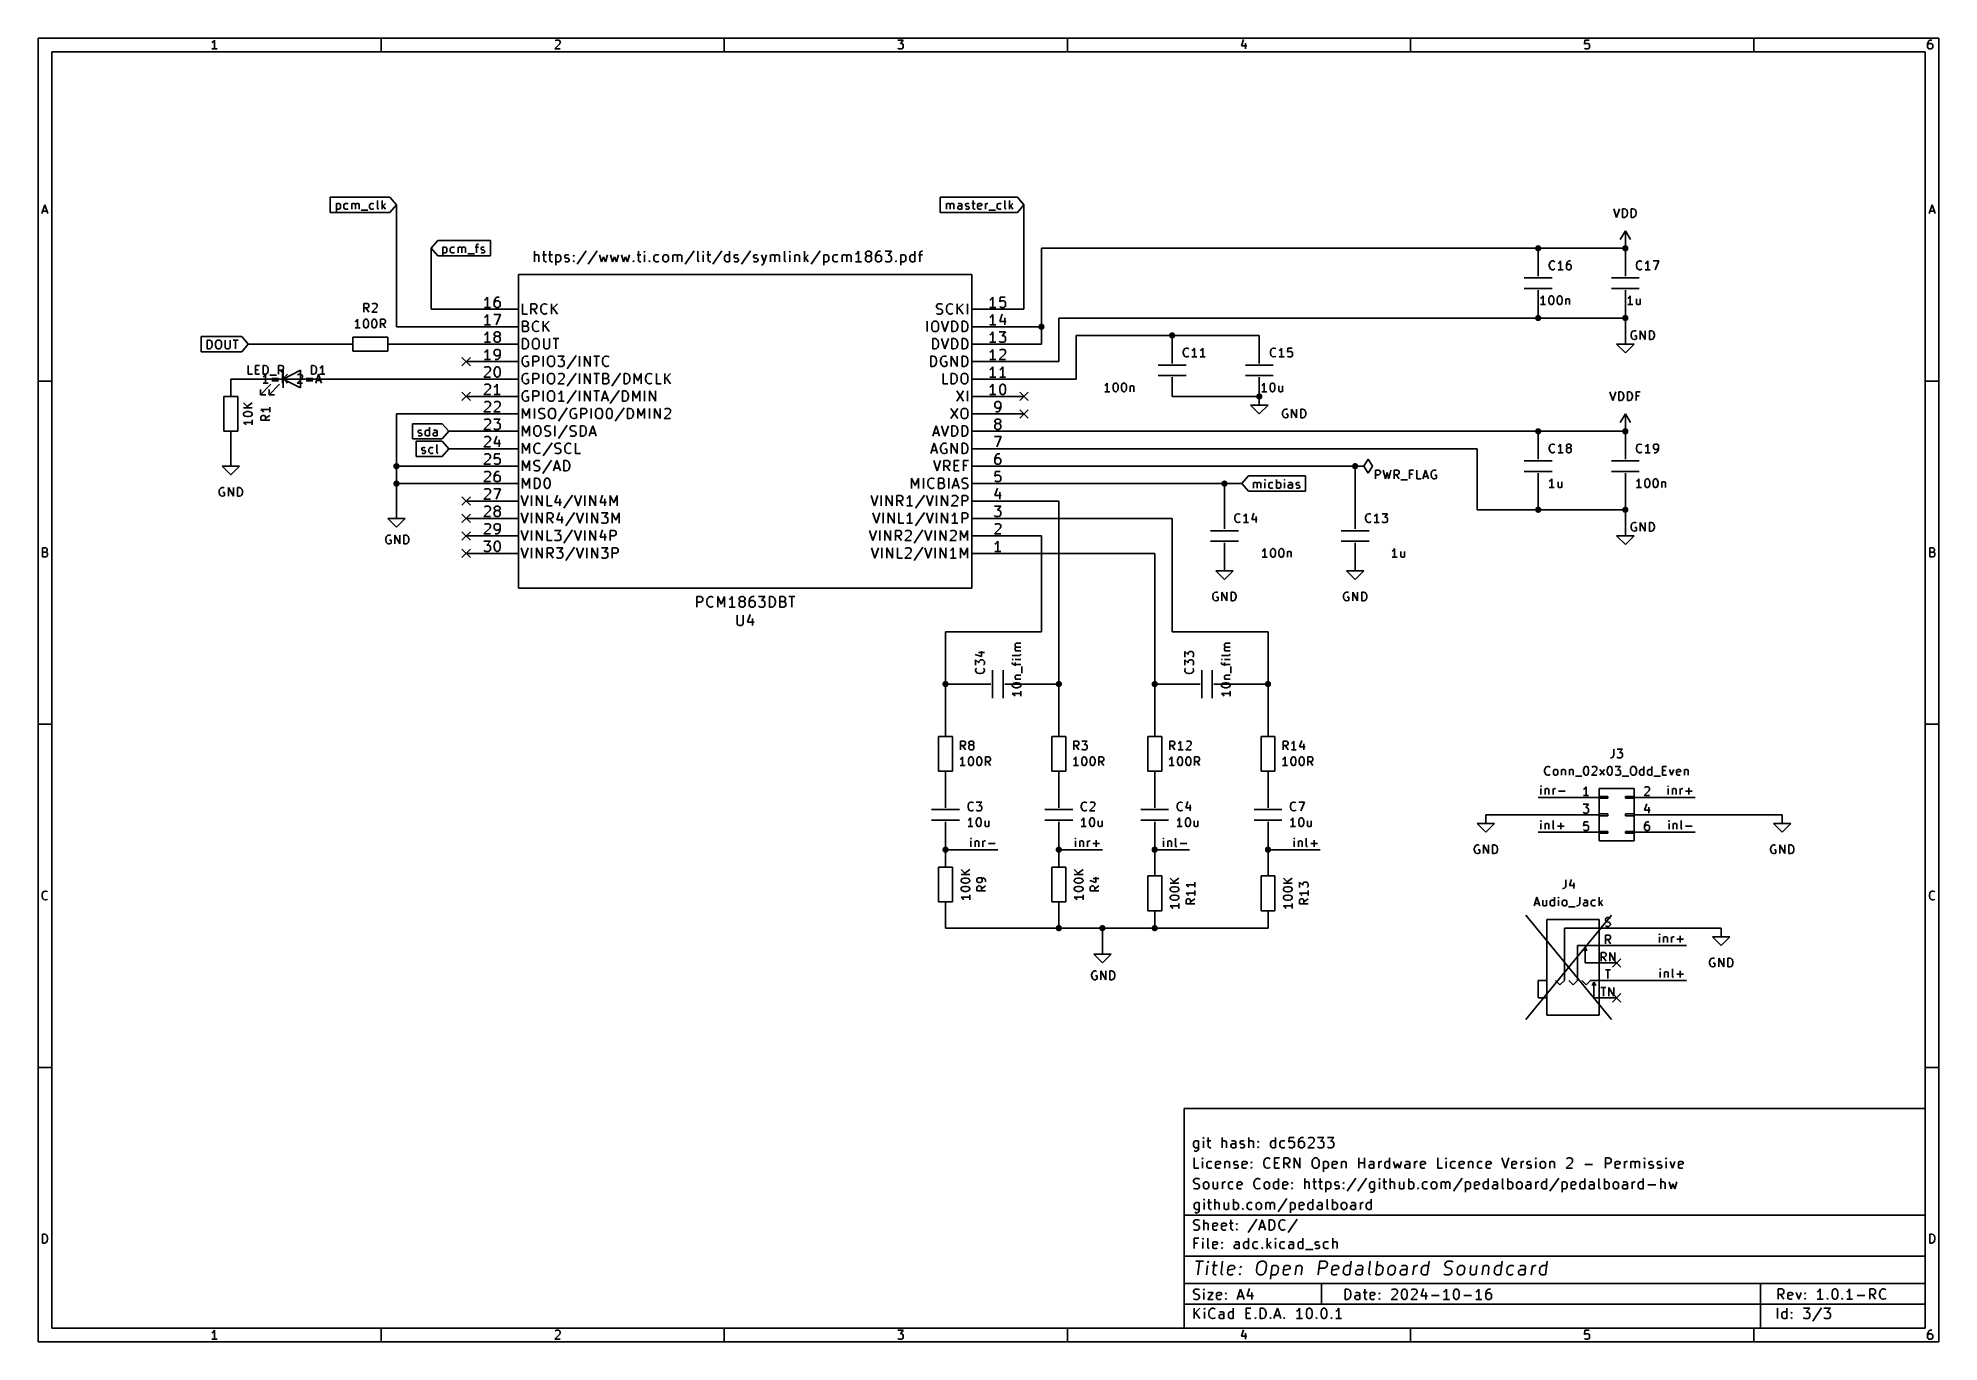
# Model space of a CAD drawing. Header units: millimetres. Extents: x 10 to 287, y -200 to -10.
import ezdxf

# ---------------------------------------------------------------- set-up
doc = ezdxf.new("R2010")
doc.units = ezdxf.units.MM
for name, color, linetype in [('BLUE', 174, 'CONTINUOUS'), ('GRAYTHREE', 253, 'CONTINUOUS'), ('GREENSIXTYFIVE', 129, 'CONTINUOUS'), ('LIGHTGREEN', 92, 'CONTINUOUS'), ('LIGHTRED', 12, 'CONTINUOUS'), ('MAGENTA', 214, 'CONTINUOUS'), ('PURERED', 1, 'CONTINUOUS'), ('RED', 14, 'CONTINUOUS'), ('REDSIX', 19, 'CONTINUOUS'), ('WHITE', 250, 'CONTINUOUS')]:
    doc.layers.add(name, color=color, linetype=linetype)

msp = doc.modelspace()

# ---------------------------------------------------------------- linework, layer by layer
at = {"layer": 'BLUE', "linetype": 'CONTINUOUS'}
for p, q in [((71.7804, -56.5404), (72.9996, -57.7596)), ((72.9996, -56.5404), (71.7804, -57.7596)), ((71.7804, -61.6204), (72.9996, -62.8396)), ((72.9996, -61.6204), (71.7804, -62.8396)), ((153.0604, -61.6204), (154.2796, -62.8396)), ((154.2796, -61.6204), (153.0604, -62.8396)), ((153.0604, -64.1604), (154.2796, -65.3796)), ((154.2796, -64.1604), (153.0604, -65.3796)), ((71.7804, -76.8604), (72.9996, -78.0796)), ((72.9996, -76.8604), (71.7804, -78.0796)), ((71.7804, -79.4004), (72.9996, -80.6196)), ((72.9996, -79.4004), (71.7804, -80.6196)), ((71.7804, -81.9404), (72.9996, -83.1596)), ((72.9996, -81.9404), (71.7804, -83.1596)), ((71.7804, -84.4804), (72.9996, -85.6996)), ((72.9996, -84.4804), (71.7804, -85.6996)), ((239.4204, -144.1704), (240.6396, -145.3896)), ((240.6396, -144.1704), (239.4204, -145.3896)), ((239.4204, -149.2504), (240.6396, -150.4696)), ((240.6396, -149.2504), (239.4204, -150.4696))]:
    msp.add_line(p, q, dxfattribs=at)
at = {"layer": 'GRAYTHREE', "linetype": 'CONTINUOUS'}
for p, q in [((232.6217, -132.6592), (232.6217, -133.5664)), ((233.4683, -132.5988), (233.166, -133.5059)), ((227.9953, -136.4692), (228.4186, -135.1992)), ((228.4186, -135.1992), (228.842, -136.4692)), ((229.2653, -135.6226), (229.2653, -136.2878)), ((229.8096, -135.6226), (229.8096, -136.4692)), ((230.4143, -135.7435), (230.4748, -135.683)), ((230.4748, -135.683), (230.5958, -135.6226)), ((230.5958, -135.6226), (230.8377, -135.6226)), ((230.8377, -135.6226), (230.9586, -135.683)), ((230.9586, -136.4692), (230.9586, -135.1992)), ((231.5633, -135.1992), (231.5029, -135.2597)), ((231.5029, -135.2597), (231.5633, -135.3202)), ((231.6238, -135.2597), (231.5633, -135.1992)), ((231.5633, -135.1992), (231.5633, -135.3202)), ((231.5633, -135.3202), (231.6238, -135.2597)), ((231.5633, -136.4692), (231.5633, -135.6226)), ((232.2588, -133.9292), (232.1379, -133.9292)), ((232.1681, -135.7435), (232.2286, -135.683)), ((232.2286, -135.683), (232.3496, -135.6226)), ((232.4403, -133.8688), (232.2588, -133.9292)), ((232.3496, -135.6226), (232.531, -135.6226)), ((232.5612, -133.7478), (232.4403, -133.8688)), ((232.531, -135.6226), (232.6519, -135.683)), ((232.6217, -133.5664), (232.5612, -133.7478)), ((232.6519, -135.683), (232.7124, -135.7435)), ((233.166, -133.5059), (233.9521, -133.5059)), ((233.7707, -133.0826), (233.7707, -133.9292)), ((234.6476, -135.1992), (234.6476, -136.1064)), ((235.3733, -135.6226), (235.2523, -135.683)), ((235.6152, -135.6226), (235.3733, -135.6226)), ((235.7361, -135.683), (235.6152, -135.6226)), ((235.7966, -135.804), (235.7361, -135.683)), ((236.4013, -135.7435), (236.4618, -135.683)), ((236.4618, -135.683), (236.5828, -135.6226)), ((236.5828, -135.6226), (236.8247, -135.6226)), ((236.8247, -135.6226), (236.9456, -135.683)), ((237.4899, -136.4692), (237.4899, -135.1992)), ((237.9737, -135.6226), (237.4899, -136.1064)), ((228.1163, -136.1064), (228.721, -136.1064)), ((229.2653, -136.2878), (229.3258, -136.4088)), ((229.3258, -136.4088), (229.4468, -136.4692)), ((229.4468, -136.4692), (229.6282, -136.4692)), ((229.6282, -136.4692), (229.7491, -136.4088)), ((229.7491, -136.4088), (229.8096, -136.3483)), ((229.87, -152.4), (229.87, -138.43)), ((229.87, -138.43), (237.49, -138.43)), ((230.3539, -135.8645), (230.4143, -135.7435)), ((230.3539, -136.2273), (230.3539, -135.8645)), ((230.4143, -136.3483), (230.3539, -136.2273)), ((230.4748, -136.4088), (230.4143, -136.3483)), ((230.5958, -136.4692), (230.4748, -136.4088)), ((230.8377, -136.4692), (230.5958, -136.4692)), ((230.9586, -136.4088), (230.8377, -136.4692)), ((232.1077, -135.8645), (232.1681, -135.7435)), ((232.1077, -136.2273), (232.1077, -135.8645)), ((232.1681, -136.3483), (232.1077, -136.2273)), ((232.2286, -136.4088), (232.1681, -136.3483)), ((232.3496, -136.4692), (232.2286, -136.4088)), ((232.531, -136.4692), (232.3496, -136.4692)), ((232.6519, -136.4088), (232.531, -136.4692)), ((232.7124, -136.3483), (232.6519, -136.4088)), ((232.7124, -135.7435), (232.7729, -135.8645)), ((232.7729, -136.2273), (232.7124, -136.3483)), ((232.7729, -135.8645), (232.7729, -136.2273)), ((233.0148, -136.5902), (233.9824, -136.5902)), ((234.2847, -136.4692), (234.1638, -136.4692)), ((234.4662, -136.4088), (234.2847, -136.4692)), ((234.5871, -136.2878), (234.4662, -136.4088)), ((234.6476, -136.1064), (234.5871, -136.2878)), ((235.1919, -136.1668), (235.2523, -136.0459)), ((235.1919, -136.2878), (235.1919, -136.1668)), ((235.2523, -136.4088), (235.1919, -136.2878)), ((235.2523, -136.0459), (235.3733, -135.9854)), ((235.3733, -136.4692), (235.2523, -136.4088)), ((235.3733, -135.9854), (235.6757, -135.9854)), ((235.6757, -136.4692), (235.3733, -136.4692)), ((235.6757, -135.9854), (235.7966, -135.9249)), ((235.7966, -136.4088), (235.6757, -136.4692)), ((235.7966, -136.4692), (235.7966, -135.804)), ((236.3409, -135.8645), (236.4013, -135.7435)), ((236.3409, -136.2273), (236.3409, -135.8645)), ((236.4013, -136.3483), (236.3409, -136.2273)), ((236.4618, -136.4088), (236.4013, -136.3483)), ((236.5828, -136.4692), (236.4618, -136.4088)), ((236.8247, -136.4692), (236.5828, -136.4692)), ((236.9456, -136.4088), (236.8247, -136.4692)), ((237.49, -138.43), (237.49, -152.4)), ((237.6109, -135.9854), (237.9737, -136.4692)), ((238.3972, -138.4148), (238.4576, -138.2939)), ((238.3972, -138.5358), (238.3972, -138.4148)), ((238.4576, -138.2939), (238.5181, -138.2334)), ((238.5181, -138.2334), (238.6391, -138.1729)), ((238.6391, -138.1729), (238.9414, -138.1729)), ((238.9414, -138.1729), (239.1229, -138.2334)), ((237.49, -139.7), (232.41, -139.7)), ((232.41, -139.7), (232.41, -147.32)), ((237.49, -139.7), (240.03, -139.7)), ((238.4576, -138.6567), (238.3972, -138.5358)), ((238.3972, -139.3825), (238.5786, -139.4429)), ((238.4273, -141.9829), (238.4273, -140.7129)), ((238.4273, -140.7129), (238.9111, -140.7129)), ((238.5181, -138.7172), (238.4576, -138.6567)), ((238.6391, -138.7777), (238.5181, -138.7172)), ((238.5786, -139.4429), (238.881, -139.4429)), ((238.881, -138.8382), (238.6391, -138.7777)), ((239.0019, -138.8986), (238.881, -138.8382)), ((238.881, -139.4429), (239.0019, -139.3825)), ((238.9111, -140.7129), (239.0321, -140.7734)), ((239.0624, -138.9591), (239.0019, -138.8986)), ((239.0019, -139.3825), (239.0624, -139.322)), ((239.0321, -140.7734), (239.0926, -140.8339)), ((239.0926, -141.2572), (239.0321, -141.3177)), ((239.1229, -139.0801), (239.0624, -138.9591)), ((239.0624, -139.322), (239.1229, -139.201)), ((239.0926, -140.8339), (239.153, -140.9548)), ((239.153, -141.1363), (239.0926, -141.2572)), ((239.1229, -139.201), (239.1229, -139.0801)), ((239.153, -140.9548), (239.153, -141.1363)), ((234.315, -147.32), (234.315, -142.24)), ((234.315, -142.24), (237.49, -142.24)), ((235.458, -142.494), (235.204, -143.002)), ((235.458, -142.494), (235.712, -143.002)), ((235.458, -144.78), (235.458, -142.494)), ((237.49, -142.24), (240.03, -142.24)), ((237.7621, -144.5229), (237.7621, -143.2529)), ((237.7621, -143.2529), (238.2459, -143.2529)), ((238.2459, -143.9182), (237.7621, -143.9182)), ((238.4878, -144.5229), (238.0645, -143.9182)), ((238.2459, -143.2529), (238.3669, -143.3134)), ((238.3669, -143.8577), (238.2459, -143.9182)), ((238.3669, -143.3134), (238.4274, -143.3739)), ((238.4274, -143.7972), (238.3669, -143.8577)), ((238.9111, -141.3782), (238.4273, -141.3782)), ((238.4274, -143.3739), (238.4878, -143.4948)), ((238.4878, -143.6763), (238.4274, -143.7972)), ((238.4878, -143.4948), (238.4878, -143.6763)), ((239.153, -141.9829), (238.7297, -141.3782)), ((239.0321, -141.3177), (238.9111, -141.3782)), ((239.0321, -144.5229), (239.0321, -143.2529)), ((239.0321, -143.2529), (239.7578, -144.5229)), ((239.7578, -144.5229), (239.7578, -143.2529)), ((237.49, -144.78), (235.458, -144.78)), ((237.49, -144.78), (240.03, -144.78)), ((238.3971, -145.7929), (239.1228, -145.7929)), ((238.76, -147.0629), (238.76, -145.7929)), ((228.6, -149.86), (228.6, -147.32)), ((228.6, -147.32), (229.87, -147.32)), ((229.87, -147.32), (229.87, -149.86)), ((231.775, -147.955), (231.14, -147.32)), ((232.41, -147.32), (231.775, -147.955)), ((233.045, -147.32), (233.68, -147.955)), ((233.68, -147.955), (234.315, -147.32)), ((234.95, -147.32), (235.585, -147.955)), ((235.585, -147.955), (236.22, -147.32)), ((236.22, -147.32), (237.49, -147.32)), ((236.728, -147.574), (236.474, -148.082)), ((236.728, -147.574), (236.982, -148.082)), ((236.728, -149.86), (236.728, -147.574)), ((237.49, -147.32), (240.03, -147.32)), ((237.7319, -148.3329), (238.4576, -148.3329)), ((238.0948, -149.6029), (238.0948, -148.3329)), ((238.8809, -149.6029), (238.8809, -148.3329)), ((238.8809, -148.3329), (239.6066, -149.6029)), ((239.6066, -149.6029), (239.6066, -148.3329)), ((229.87, -149.86), (228.6, -149.86)), ((237.49, -149.86), (236.728, -149.86)), ((237.49, -149.86), (240.03, -149.86)), ((237.49, -152.4), (229.87, -152.4))]:
    msp.add_line(p, q, dxfattribs=at)
at = {"layer": 'GREENSIXTYFIVE', "linetype": 'CONTINUOUS'}
for p, q in [((239.6066, -34.8692), (240.0299, -36.1392)), ((240.0299, -36.1392), (240.4533, -34.8692)), ((240.8766, -36.1392), (240.8766, -34.8692)), ((240.8766, -34.8692), (241.179, -34.8692)), ((241.179, -34.8692), (241.3604, -34.9297)), ((241.3604, -34.9297), (241.4814, -35.0507)), ((241.4814, -35.9578), (241.3604, -36.0788)), ((241.4814, -35.0507), (241.5419, -35.1716)), ((241.5419, -35.8368), (241.4814, -35.9578)), ((241.5419, -35.1716), (241.6023, -35.4135)), ((241.6023, -35.5949), (241.5419, -35.8368)), ((241.6023, -35.4135), (241.6023, -35.5949)), ((242.1466, -36.1392), (242.1466, -34.8692)), ((242.1466, -34.8692), (242.449, -34.8692)), ((242.449, -34.8692), (242.6304, -34.9297)), ((242.6304, -34.9297), (242.7514, -35.0507)), ((242.7514, -35.9578), (242.6304, -36.0788)), ((242.7514, -35.0507), (242.8119, -35.1716)), ((242.8119, -35.8368), (242.7514, -35.9578)), ((242.8119, -35.1716), (242.8723, -35.4135)), ((242.8723, -35.5949), (242.8119, -35.8368)), ((242.8723, -35.4135), (242.8723, -35.5949)), ((241.179, -36.1392), (240.8766, -36.1392)), ((241.3604, -36.0788), (241.179, -36.1392)), ((242.449, -36.1392), (242.1466, -36.1392)), ((242.6304, -36.0788), (242.449, -36.1392)), ((230.2231, -43.0335), (230.2835, -42.7916)), ((230.2231, -43.2149), (230.2231, -43.0335)), ((230.2835, -43.4568), (230.2231, -43.2149)), ((230.2835, -42.7916), (230.344, -42.6707)), ((230.344, -43.5778), (230.2835, -43.4568)), ((230.344, -42.6707), (230.465, -42.5497)), ((230.465, -43.6988), (230.344, -43.5778)), ((230.465, -42.5497), (230.6464, -42.4892)), ((230.6464, -43.7592), (230.465, -43.6988)), ((230.6464, -42.4892), (230.7673, -42.4892)), ((230.7673, -43.7592), (230.6464, -43.7592)), ((230.7673, -42.4892), (230.9488, -42.5497)), ((230.9488, -43.6988), (230.7673, -43.7592)), ((230.9488, -42.5497), (231.0092, -42.6102)), ((231.0092, -43.6383), (230.9488, -43.6988)), ((231.614, -42.7916), (231.4931, -42.8521)), ((232.2188, -43.7592), (231.4931, -43.7592)), ((231.735, -42.6707), (231.614, -42.7916)), ((231.8559, -42.4892), (231.735, -42.6707)), ((231.8559, -43.7592), (231.8559, -42.4892)), ((232.763, -42.7916), (232.7026, -43.0335)), ((232.7026, -43.0335), (232.7026, -43.5173)), ((232.763, -43.094), (232.7026, -43.2149)), ((232.7026, -43.5173), (232.763, -43.6383)), ((232.884, -42.6102), (232.763, -42.7916)), ((232.8235, -43.0335), (232.763, -43.094)), ((232.763, -43.6383), (232.8235, -43.6988)), ((232.9445, -42.973), (232.8235, -43.0335)), ((232.8235, -43.6988), (232.9445, -43.7592)), ((232.9445, -42.5497), (232.884, -42.6102)), ((233.0654, -42.4892), (232.9445, -42.5497)), ((233.1864, -42.973), (232.9445, -42.973)), ((232.9445, -43.7592), (233.1864, -43.7592)), ((233.3073, -42.4892), (233.0654, -42.4892)), ((233.3073, -43.0335), (233.1864, -42.973)), ((233.1864, -43.7592), (233.3073, -43.6988)), ((233.3678, -43.094), (233.3073, -43.0335)), ((233.3073, -43.6988), (233.3678, -43.6383)), ((233.4283, -43.2149), (233.3678, -43.094)), ((233.3678, -43.6383), (233.4283, -43.5173)), ((233.4283, -43.5173), (233.4283, -43.2149)), ((242.9231, -43.0335), (242.9835, -42.7916)), ((242.9231, -43.2149), (242.9231, -43.0335)), ((242.9835, -43.4568), (242.9231, -43.2149)), ((242.9835, -42.7916), (243.044, -42.6707)), ((243.044, -43.5778), (242.9835, -43.4568)), ((243.044, -42.6707), (243.165, -42.5497)), ((243.165, -43.6988), (243.044, -43.5778)), ((243.165, -42.5497), (243.3464, -42.4892)), ((243.3464, -43.7592), (243.165, -43.6988)), ((243.3464, -42.4892), (243.4673, -42.4892)), ((243.4673, -43.7592), (243.3464, -43.7592)), ((243.4673, -42.4892), (243.6488, -42.5497)), ((243.6488, -43.6988), (243.4673, -43.7592)), ((243.6488, -42.5497), (243.7092, -42.6102)), ((243.7092, -43.6383), (243.6488, -43.6988)), ((244.314, -42.7916), (244.1931, -42.8521)), ((244.9188, -43.7592), (244.1931, -43.7592)), ((244.435, -42.6707), (244.314, -42.7916)), ((244.5559, -42.4892), (244.435, -42.6707)), ((244.5559, -43.7592), (244.5559, -42.4892)), ((245.3421, -42.4892), (246.1887, -42.4892)), ((246.1887, -42.4892), (245.6445, -43.7592)), ((57.4826, -49.9314), (57.4826, -48.6614)), ((57.4826, -48.6614), (57.9664, -48.6614)), ((57.9664, -49.3267), (57.4826, -49.3267)), ((58.2083, -49.9314), (57.785, -49.3267)), ((57.9664, -48.6614), (58.0874, -48.7219)), ((58.0874, -49.2662), (57.9664, -49.3267)), ((58.0874, -48.7219), (58.1479, -48.7824)), ((58.1479, -49.2057), (58.0874, -49.2662)), ((58.1479, -48.7824), (58.2083, -48.9033)), ((58.2083, -49.0848), (58.1479, -49.2057)), ((58.2083, -48.9033), (58.2083, -49.0848)), ((59.3574, -49.2057), (58.6317, -49.9314)), ((58.6922, -48.7824), (58.7526, -48.7219)), ((58.7526, -48.7219), (58.8736, -48.6614)), ((58.8736, -48.6614), (59.176, -48.6614)), ((59.176, -48.6614), (59.2969, -48.7219)), ((59.2969, -48.7219), (59.3574, -48.7824)), ((59.3574, -48.7824), (59.4179, -48.9033)), ((59.4179, -49.0243), (59.3574, -49.2057)), ((59.4179, -48.9033), (59.4179, -49.0243)), ((80.6208, -50.2233), (80.6208, -48.7247)), ((81.834, -50.2233), (81.834, -48.7247)), ((81.834, -48.7247), (82.4049, -48.7247)), ((82.4049, -49.5097), (81.834, -49.5097)), ((82.6903, -50.2233), (82.1908, -49.5097)), ((82.4049, -48.7247), (82.5476, -48.7961)), ((82.5476, -49.4383), (82.4049, -49.5097)), ((82.5476, -48.7961), (82.6189, -48.8674)), ((82.6189, -49.367), (82.5476, -49.4383)), ((82.6189, -48.8674), (82.6903, -49.0102)), ((82.6903, -49.2242), (82.6189, -49.367)), ((82.6903, -49.0102), (82.6903, -49.2242)), ((83.2612, -49.367), (83.3326, -49.0815)), ((83.2612, -49.5811), (83.2612, -49.367)), ((83.3326, -49.8665), (83.2612, -49.5811)), ((83.3326, -49.0815), (83.4039, -48.9388)), ((83.4039, -48.9388), (83.5466, -48.7961)), ((83.5466, -48.7961), (83.7607, -48.7247)), ((83.7607, -48.7247), (83.9035, -48.7247)), ((83.9035, -48.7247), (84.1175, -48.7961)), ((84.1175, -48.7961), (84.1889, -48.8674)), ((84.8312, -50.2233), (84.8312, -48.7247)), ((85.6875, -48.7247), (84.8312, -49.5811)), ((85.6875, -50.2233), (85.0452, -49.367)), ((140.9434, -49.0102), (141.0148, -48.8674)), ((140.9434, -49.1529), (140.9434, -49.0102)), ((141.0148, -49.2956), (140.9434, -49.1529)), ((141.0148, -48.8674), (141.0861, -48.7961)), ((141.0861, -49.367), (141.0148, -49.2956)), ((141.0861, -48.7961), (141.2288, -48.7247)), ((141.2288, -49.4383), (141.0861, -49.367)), ((141.2288, -48.7247), (141.5857, -48.7247)), ((141.5143, -49.5097), (141.2288, -49.4383)), ((141.657, -49.5811), (141.5143, -49.5097)), ((141.5857, -48.7247), (141.7997, -48.7961)), ((141.7284, -49.6524), (141.657, -49.5811)), ((141.7997, -49.7951), (141.7284, -49.6524)), ((141.7997, -49.9379), (141.7997, -49.7951)), ((142.3706, -49.367), (142.442, -49.0815)), ((142.3706, -49.5811), (142.3706, -49.367)), ((142.442, -49.8665), (142.3706, -49.5811)), ((142.442, -49.0815), (142.5133, -48.9388)), ((142.5133, -48.9388), (142.656, -48.7961)), ((142.656, -48.7961), (142.8701, -48.7247)), ((142.8701, -48.7247), (143.0129, -48.7247)), ((143.0129, -48.7247), (143.2269, -48.7961)), ((143.2269, -48.7961), (143.2983, -48.8674)), ((143.9406, -50.2233), (143.9406, -48.7247)), ((144.7969, -48.7247), (143.9406, -49.5811)), ((144.7969, -50.2233), (144.1546, -49.367)), ((145.4392, -50.2233), (145.4392, -48.7247)), ((229.074, -47.8716), (228.9531, -47.9321)), ((229.6788, -48.8392), (228.9531, -48.8392)), ((229.195, -47.7507), (229.074, -47.8716)), ((229.3159, -47.5692), (229.195, -47.7507)), ((229.3159, -48.8392), (229.3159, -47.5692)), ((230.1626, -48.053), (230.223, -47.8111)), ((230.1626, -48.3554), (230.1626, -48.053)), ((230.223, -48.5973), (230.1626, -48.3554)), ((230.223, -47.8111), (230.2835, -47.6902)), ((230.2835, -48.7183), (230.223, -48.5973)), ((230.2835, -47.6902), (230.344, -47.6297)), ((230.344, -48.7788), (230.2835, -48.7183)), ((230.344, -47.6297), (230.4649, -47.5692)), ((230.4649, -48.8392), (230.344, -48.7788)), ((230.4649, -47.5692), (230.5859, -47.5692)), ((230.5859, -48.8392), (230.4649, -48.8392)), ((230.5859, -47.5692), (230.7068, -47.6297)), ((230.7068, -48.7788), (230.5859, -48.8392)), ((230.7068, -47.6297), (230.7673, -47.6902)), ((230.7673, -48.7183), (230.7068, -48.7788)), ((230.7673, -47.6902), (230.8278, -47.8111)), ((230.8278, -48.5973), (230.7673, -48.7183)), ((230.8278, -47.8111), (230.8883, -48.053)), ((230.8883, -48.3554), (230.8278, -48.5973)), ((230.8883, -48.053), (230.8883, -48.3554)), ((231.3721, -48.053), (231.4325, -47.8111)), ((231.3721, -48.3554), (231.3721, -48.053)), ((231.4325, -48.5973), (231.3721, -48.3554)), ((231.4325, -47.8111), (231.493, -47.6902)), ((231.493, -48.7183), (231.4325, -48.5973)), ((231.493, -47.6902), (231.5535, -47.6297)), ((231.5535, -48.7788), (231.493, -48.7183)), ((231.5535, -47.6297), (231.6744, -47.5692)), ((231.6744, -48.8392), (231.5535, -48.7788)), ((231.6744, -47.5692), (231.7954, -47.5692)), ((231.7954, -48.8392), (231.6744, -48.8392)), ((231.7954, -47.5692), (231.9163, -47.6297)), ((231.9163, -48.7788), (231.7954, -48.8392)), ((231.9163, -47.6297), (231.9768, -47.6902)), ((231.9768, -48.7183), (231.9163, -48.7788)), ((231.9768, -47.6902), (232.0373, -47.8111)), ((232.0373, -48.5973), (231.9768, -48.7183)), ((232.0373, -47.8111), (232.0978, -48.053)), ((232.0978, -48.3554), (232.0373, -48.5973)), ((232.0978, -48.053), (232.0978, -48.3554)), ((232.642, -47.9926), (232.642, -48.8392)), ((232.642, -48.1135), (232.7025, -48.053)), ((232.7025, -48.053), (232.8235, -47.9926)), ((232.8235, -47.9926), (233.0049, -47.9926)), ((233.0049, -47.9926), (233.1258, -48.053)), ((233.1258, -48.053), (233.1863, -48.174)), ((233.1863, -48.174), (233.1863, -48.8392)), ((241.774, -47.8716), (241.6531, -47.9321)), ((242.3788, -48.8392), (241.6531, -48.8392)), ((241.895, -47.7507), (241.774, -47.8716)), ((242.0159, -47.5692), (241.895, -47.7507)), ((242.0159, -48.8392), (242.0159, -47.5692)), ((242.923, -47.9926), (242.923, -48.6578)), ((242.923, -48.6578), (242.9835, -48.7788)), ((242.9835, -48.7788), (243.1045, -48.8392)), ((243.1045, -48.8392), (243.2859, -48.8392)), ((243.2859, -48.8392), (243.4068, -48.7788)), ((243.4068, -48.7788), (243.4673, -48.7183)), ((243.4673, -47.9926), (243.4673, -48.8392)), ((56.3336, -51.2752), (56.2127, -51.3357)), ((56.9384, -52.2428), (56.2127, -52.2428)), ((56.4546, -51.1543), (56.3336, -51.2752)), ((56.5755, -50.9728), (56.4546, -51.1543)), ((56.5755, -52.2428), (56.5755, -50.9728)), ((57.4222, -51.4566), (57.4826, -51.2147)), ((57.4222, -51.759), (57.4222, -51.4566)), ((57.4826, -52.0009), (57.4222, -51.759)), ((57.4826, -51.2147), (57.5431, -51.0938)), ((57.5431, -52.1219), (57.4826, -52.0009)), ((57.5431, -51.0938), (57.6036, -51.0333)), ((57.6036, -52.1824), (57.5431, -52.1219)), ((57.6036, -51.0333), (57.7245, -50.9728)), ((57.7245, -52.2428), (57.6036, -52.1824)), ((57.7245, -50.9728), (57.8455, -50.9728)), ((57.8455, -52.2428), (57.7245, -52.2428)), ((57.8455, -50.9728), (57.9664, -51.0333)), ((57.9664, -52.1824), (57.8455, -52.2428)), ((57.9664, -51.0333), (58.0269, -51.0938)), ((58.0269, -52.1219), (57.9664, -52.1824)), ((58.0269, -51.0938), (58.0874, -51.2147)), ((58.0874, -52.0009), (58.0269, -52.1219)), ((58.0874, -51.2147), (58.1479, -51.4566)), ((58.1479, -51.759), (58.0874, -52.0009)), ((58.1479, -51.4566), (58.1479, -51.759)), ((58.6317, -49.9314), (59.4179, -49.9314)), ((58.6317, -51.4566), (58.6921, -51.2147)), ((58.6317, -51.759), (58.6317, -51.4566)), ((58.6921, -52.0009), (58.6317, -51.759)), ((58.6921, -51.2147), (58.7526, -51.0938)), ((58.7526, -52.1219), (58.6921, -52.0009)), ((58.7526, -51.0938), (58.8131, -51.0333)), ((58.8131, -52.1824), (58.7526, -52.1219)), ((58.8131, -51.0333), (58.934, -50.9728)), ((58.934, -52.2428), (58.8131, -52.1824)), ((58.934, -50.9728), (59.055, -50.9728)), ((59.055, -52.2428), (58.934, -52.2428)), ((59.055, -50.9728), (59.1759, -51.0333)), ((59.1759, -52.1824), (59.055, -52.2428)), ((59.1759, -51.0333), (59.2364, -51.0938)), ((59.2364, -52.1219), (59.1759, -52.1824)), ((59.2364, -51.0938), (59.2969, -51.2147)), ((59.2969, -52.0009), (59.2364, -52.1219)), ((59.2969, -51.2147), (59.3574, -51.4566)), ((59.3574, -51.759), (59.2969, -52.0009)), ((59.3574, -51.4566), (59.3574, -51.759)), ((59.9016, -52.2428), (59.9016, -50.9728)), ((59.9016, -50.9728), (60.3854, -50.9728)), ((60.3854, -51.6381), (59.9016, -51.6381)), ((60.6273, -52.2428), (60.204, -51.6381)), ((60.3854, -50.9728), (60.5064, -51.0333)), ((60.5064, -51.5776), (60.3854, -51.6381)), ((60.5064, -51.0333), (60.5669, -51.0938)), ((60.5669, -51.5171), (60.5064, -51.5776)), ((60.5669, -51.0938), (60.6273, -51.2147)), ((60.6273, -51.3962), (60.5669, -51.5171)), ((60.6273, -51.2147), (60.6273, -51.3962)), ((81.3344, -50.2233), (80.6208, -50.2233)), ((80.6208, -52.7633), (80.6208, -51.2647)), ((80.6208, -51.2647), (81.1203, -51.2647)), ((81.1203, -51.9783), (80.6208, -51.9783)), ((81.1203, -51.2647), (81.263, -51.3361)), ((81.263, -51.907), (81.1203, -51.9783)), ((81.1203, -51.9783), (81.3344, -52.0497)), ((81.263, -51.3361), (81.3344, -51.4074)), ((81.3344, -51.8356), (81.263, -51.907)), ((81.3344, -51.4074), (81.4057, -51.5502)), ((81.4057, -51.6929), (81.3344, -51.8356)), ((81.3344, -52.0497), (81.4057, -52.1211)), ((81.4057, -52.6206), (81.3344, -52.692)), ((81.4057, -51.5502), (81.4057, -51.6929)), ((81.4057, -52.1211), (81.4771, -52.2638)), ((81.4771, -52.4779), (81.4057, -52.6206)), ((81.4771, -52.2638), (81.4771, -52.4779)), ((82.048, -51.907), (82.1194, -51.6215)), ((82.048, -52.1211), (82.048, -51.907)), ((82.1194, -52.4065), (82.048, -52.1211)), ((82.1194, -51.6215), (82.1907, -51.4788)), ((82.1907, -52.5492), (82.1194, -52.4065)), ((82.1907, -51.4788), (82.3334, -51.3361)), ((82.3334, -52.692), (82.1907, -52.5492)), ((82.3334, -51.3361), (82.5475, -51.2647)), ((82.5475, -51.2647), (82.6903, -51.2647)), ((82.6903, -51.2647), (82.9043, -51.3361)), ((82.9043, -51.3361), (82.9757, -51.4074)), ((82.9757, -52.6206), (82.9043, -52.692)), ((83.4039, -50.0092), (83.3326, -49.8665)), ((83.5466, -50.152), (83.4039, -50.0092)), ((83.7607, -50.2233), (83.5466, -50.152)), ((83.618, -52.7633), (83.618, -51.2647)), ((84.4743, -51.2647), (83.618, -52.1211)), ((83.9035, -50.2233), (83.7607, -50.2233)), ((84.4743, -52.7633), (83.832, -51.907)), ((84.1175, -50.152), (83.9035, -50.2233)), ((84.1889, -50.0806), (84.1175, -50.152)), ((139.5875, -52.7633), (139.5875, -51.2647)), ((140.2297, -51.7642), (140.3011, -51.4788)), ((140.2297, -52.2638), (140.2297, -51.7642)), ((140.3011, -52.5492), (140.2297, -52.2638)), ((140.3011, -51.4788), (140.4438, -51.3361)), ((140.4438, -52.692), (140.3011, -52.5492)), ((140.4438, -51.3361), (140.5865, -51.2647)), ((140.5865, -51.2647), (140.872, -51.2647)), ((140.872, -51.2647), (141.0147, -51.3361)), ((140.9434, -50.152), (141.1575, -50.2233)), ((141.0147, -51.3361), (141.1574, -51.4788)), ((141.1574, -52.5492), (141.0147, -52.692)), ((141.1574, -51.4788), (141.2288, -51.7642)), ((141.2288, -52.2638), (141.1574, -52.5492)), ((141.1575, -50.2233), (141.5143, -50.2233)), ((141.2288, -51.7642), (141.2288, -52.2638)), ((141.5143, -50.2233), (141.657, -50.152)), ((141.657, -50.152), (141.7284, -50.0806)), ((141.657, -51.2647), (142.1565, -52.7633)), ((141.7284, -50.0806), (141.7997, -49.9379)), ((142.1565, -52.7633), (142.656, -51.2647)), ((142.5133, -50.0092), (142.442, -49.8665)), ((142.656, -50.152), (142.5133, -50.0092)), ((142.8701, -50.2233), (142.656, -50.152)), ((143.0129, -50.2233), (142.8701, -50.2233)), ((143.2269, -50.152), (143.0129, -50.2233)), ((143.1556, -52.7633), (143.1556, -51.2647)), ((143.1556, -51.2647), (143.5124, -51.2647)), ((143.2983, -50.0806), (143.2269, -50.152)), ((143.5124, -51.2647), (143.7265, -51.3361)), ((143.7265, -51.3361), (143.8692, -51.4788)), ((143.8692, -52.5492), (143.7265, -52.692)), ((143.8692, -51.4788), (143.9405, -51.6215)), ((143.9405, -52.4065), (143.8692, -52.5492)), ((143.9405, -51.6215), (144.0119, -51.907)), ((144.0119, -52.1211), (143.9405, -52.4065)), ((144.0119, -51.907), (144.0119, -52.1211)), ((144.6542, -52.7633), (144.6542, -51.2647)), ((144.6542, -51.2647), (145.011, -51.2647)), ((145.011, -51.2647), (145.2251, -51.3361)), ((145.2251, -51.3361), (145.3678, -51.4788)), ((145.3678, -52.5492), (145.2251, -52.692)), ((145.3678, -51.4788), (145.4391, -51.6215)), ((145.4391, -52.4065), (145.3678, -52.5492)), ((145.4391, -51.6215), (145.5105, -51.907)), ((145.5105, -52.1211), (145.4391, -52.4065)), ((145.5105, -51.907), (145.5105, -52.1211)), ((81.1917, -52.7633), (80.6208, -52.7633)), ((80.6208, -55.3033), (80.6208, -53.8047)), ((80.6208, -53.8047), (80.9776, -53.8047)), ((80.9776, -55.3033), (80.6208, -55.3033)), ((80.9776, -53.8047), (81.1917, -53.8761)), ((81.1917, -55.232), (80.9776, -55.3033)), ((81.3344, -52.692), (81.1917, -52.7633)), ((81.1917, -53.8761), (81.3344, -54.0188)), ((81.3344, -55.0892), (81.1917, -55.232)), ((81.3344, -54.0188), (81.4057, -54.1615)), ((81.4057, -54.9465), (81.3344, -55.0892)), ((81.4057, -54.1615), (81.4771, -54.447)), ((81.4771, -54.6611), (81.4057, -54.9465)), ((81.4771, -54.447), (81.4771, -54.6611)), ((82.048, -54.3042), (82.1194, -54.0188)), ((82.048, -54.8038), (82.048, -54.3042)), ((82.1194, -55.0892), (82.048, -54.8038)), ((82.1194, -54.0188), (82.2621, -53.8761)), ((82.2621, -55.232), (82.1194, -55.0892)), ((82.2621, -53.8761), (82.4048, -53.8047)), ((82.4048, -55.3033), (82.2621, -55.232)), ((82.5475, -52.7633), (82.3334, -52.692)), ((82.4048, -53.8047), (82.6903, -53.8047)), ((82.6903, -55.3033), (82.4048, -55.3033)), ((82.6903, -52.7633), (82.5475, -52.7633)), ((82.9043, -52.692), (82.6903, -52.7633)), ((82.6903, -53.8047), (82.833, -53.8761)), ((82.833, -55.232), (82.6903, -55.3033)), ((82.833, -53.8761), (82.9757, -54.0188)), ((82.9757, -55.0892), (82.833, -55.232)), ((82.9757, -54.0188), (83.0471, -54.3042)), ((83.0471, -54.8038), (82.9757, -55.0892)), ((83.0471, -54.3042), (83.0471, -54.8038)), ((83.6894, -53.8047), (83.6894, -55.0179)), ((83.6894, -55.0179), (83.7607, -55.1606)), ((83.7607, -55.1606), (83.8321, -55.232)), ((83.8321, -55.232), (83.9748, -55.3033)), ((83.9748, -55.3033), (84.2603, -55.3033)), ((84.2603, -55.3033), (84.403, -55.232)), ((84.403, -55.232), (84.4743, -55.1606)), ((84.4743, -55.1606), (84.5457, -55.0179)), ((84.5457, -55.0179), (84.5457, -53.8047)), ((85.0453, -53.8047), (85.9016, -53.8047)), ((85.4734, -55.3033), (85.4734, -53.8047)), ((140.3725, -55.3033), (140.3725, -53.8047)), ((140.3725, -53.8047), (140.7293, -53.8047)), ((140.7293, -55.3033), (140.3725, -55.3033)), ((140.5865, -52.7633), (140.4438, -52.692)), ((140.872, -52.7633), (140.5865, -52.7633)), ((140.7293, -53.8047), (140.9434, -53.8761)), ((140.9434, -55.232), (140.7293, -55.3033)), ((141.0147, -52.692), (140.872, -52.7633)), ((140.9434, -53.8761), (141.0861, -54.0188)), ((141.0861, -55.0892), (140.9434, -55.232)), ((141.0861, -54.0188), (141.1574, -54.1615)), ((141.1574, -54.9465), (141.0861, -55.0892)), ((141.1574, -54.1615), (141.2288, -54.447)), ((141.2288, -54.6611), (141.1574, -54.9465)), ((141.2288, -54.447), (141.2288, -54.6611)), ((141.657, -53.8047), (142.1565, -55.3033)), ((142.1565, -55.3033), (142.656, -53.8047)), ((143.5124, -52.7633), (143.1556, -52.7633)), ((143.1556, -55.3033), (143.1556, -53.8047)), ((143.1556, -53.8047), (143.5124, -53.8047)), ((143.5124, -55.3033), (143.1556, -55.3033)), ((143.7265, -52.692), (143.5124, -52.7633)), ((143.5124, -53.8047), (143.7265, -53.8761)), ((143.7265, -55.232), (143.5124, -55.3033)), ((143.7265, -53.8761), (143.8692, -54.0188)), ((143.8692, -55.0892), (143.7265, -55.232)), ((143.8692, -54.0188), (143.9405, -54.1615)), ((143.9405, -54.9465), (143.8692, -55.0892)), ((143.9405, -54.1615), (144.0119, -54.447)), ((144.0119, -54.6611), (143.9405, -54.9465)), ((144.0119, -54.447), (144.0119, -54.6611)), ((145.011, -52.7633), (144.6542, -52.7633)), ((144.6542, -55.3033), (144.6542, -53.8047)), ((144.6542, -53.8047), (145.011, -53.8047)), ((145.011, -55.3033), (144.6542, -55.3033)), ((145.2251, -52.692), (145.011, -52.7633)), ((145.011, -53.8047), (145.2251, -53.8761)), ((145.2251, -55.232), (145.011, -55.3033)), ((145.2251, -53.8761), (145.3678, -54.0188)), ((145.3678, -55.0892), (145.2251, -55.232)), ((145.3678, -54.0188), (145.4391, -54.1615)), ((145.4391, -54.9465), (145.3678, -55.0892)), ((145.4391, -54.1615), (145.5105, -54.447)), ((145.5105, -54.6611), (145.4391, -54.9465)), ((145.5105, -54.447), (145.5105, -54.6611)), ((176.9435, -55.4916), (177.004, -55.3707)), ((177.004, -55.3707), (177.125, -55.2497)), ((177.125, -55.2497), (177.3064, -55.1892)), ((177.3064, -55.1892), (177.4273, -55.1892)), ((177.4273, -55.1892), (177.6088, -55.2497)), ((177.6088, -55.2497), (177.6692, -55.3102)), ((178.395, -55.3707), (178.274, -55.4916)), ((178.5159, -55.1892), (178.395, -55.3707)), ((178.5159, -56.4592), (178.5159, -55.1892)), ((179.6045, -55.3707), (179.4835, -55.4916)), ((179.7254, -55.1892), (179.6045, -55.3707)), ((179.7254, -56.4592), (179.7254, -55.1892)), ((189.6435, -55.4916), (189.704, -55.3707)), ((189.6435, -55.4916), (189.704, -55.3707)), ((189.704, -55.3707), (189.825, -55.2497)), ((189.704, -55.3707), (189.825, -55.2497)), ((189.825, -55.2497), (190.0064, -55.1892)), ((189.825, -55.2497), (190.0064, -55.1892)), ((190.0064, -55.1892), (190.1273, -55.1892)), ((190.0064, -55.1892), (190.1273, -55.1892)), ((190.1273, -55.1892), (190.3088, -55.2497)), ((190.1273, -55.1892), (190.3088, -55.2497)), ((190.3088, -55.2497), (190.3692, -55.3102)), ((190.3088, -55.2497), (190.3692, -55.3102)), ((191.095, -55.3707), (190.974, -55.4916)), ((191.095, -55.3707), (190.974, -55.4916)), ((191.2159, -55.1892), (191.095, -55.3707)), ((191.2159, -55.1892), (191.095, -55.3707)), ((191.2159, -56.4592), (191.2159, -55.1892)), ((191.2159, -56.4592), (191.2159, -55.1892)), ((192.123, -55.1892), (192.0626, -55.794)), ((192.123, -55.1892), (192.0626, -55.794)), ((192.7278, -55.1892), (192.123, -55.1892)), ((192.7278, -55.1892), (192.123, -55.1892)), ((242.2071, -52.9516), (242.1467, -53.1935)), ((242.1467, -53.1935), (242.1467, -53.3749)), ((242.1467, -53.3749), (242.2071, -53.6168)), ((242.2676, -52.8307), (242.2071, -52.9516)), ((242.2071, -53.6168), (242.2676, -53.7378)), ((242.3886, -52.7097), (242.2676, -52.8307)), ((242.2676, -53.7378), (242.3886, -53.8588)), ((242.57, -52.6492), (242.3886, -52.7097)), ((242.3886, -53.8588), (242.57, -53.9192)), ((242.7514, -52.6492), (242.57, -52.6492)), ((242.57, -53.9192), (242.6909, -53.9192)), ((242.9328, -53.3749), (242.6909, -53.3749)), ((242.6909, -53.9192), (242.8724, -53.8588)), ((242.8724, -52.7097), (242.7514, -52.6492)), ((242.8724, -53.8588), (242.9328, -53.7983)), ((242.9328, -53.7983), (242.9328, -53.3749)), ((243.4771, -53.9192), (243.4771, -52.6492)), ((243.4771, -52.6492), (244.2028, -53.9192)), ((244.2028, -53.9192), (244.2028, -52.6492)), ((244.8076, -53.9192), (244.8076, -52.6492)), ((244.8076, -52.6492), (245.11, -52.6492)), ((245.11, -53.9192), (244.8076, -53.9192)), ((245.11, -52.6492), (245.2914, -52.7097)), ((245.2914, -53.8588), (245.11, -53.9192)), ((245.2914, -52.7097), (245.4124, -52.8307)), ((245.4124, -53.7378), (245.2914, -53.8588)), ((245.4124, -52.8307), (245.4729, -52.9516)), ((245.4729, -53.6168), (245.4124, -53.7378)), ((245.4729, -52.9516), (245.5333, -53.1935)), ((245.5333, -53.3749), (245.4729, -53.6168)), ((245.5333, -53.1935), (245.5333, -53.3749)), ((40.64, -58.9992), (40.64, -57.7292)), ((40.64, -58.9992), (40.64, -57.7292)), ((41.6681, -58.9992), (41.6681, -57.7292)), ((41.6681, -57.7292), (42.2729, -57.7292)), ((41.6681, -58.9992), (41.6681, -57.7292)), ((41.6681, -57.7292), (42.2729, -57.7292)), ((42.8171, -58.9992), (42.8171, -57.7292)), ((42.8171, -57.7292), (43.1195, -57.7292)), ((42.8171, -58.9992), (42.8171, -57.7292)), ((42.8171, -57.7292), (43.1195, -57.7292)), ((43.1195, -57.7292), (43.3009, -57.7897)), ((43.1195, -57.7292), (43.3009, -57.7897)), ((43.3009, -57.7897), (43.4219, -57.9107)), ((43.3009, -57.7897), (43.4219, -57.9107)), ((43.4219, -57.9107), (43.4824, -58.0316)), ((43.4219, -57.9107), (43.4824, -58.0316)), ((43.4824, -58.0316), (43.5428, -58.2735)), ((43.4824, -58.0316), (43.5428, -58.2735)), ((45.0547, -58.9992), (45.0547, -57.7292)), ((45.0547, -57.7292), (45.5385, -57.7292)), ((45.0547, -58.9992), (45.0547, -57.7292)), ((45.0547, -57.7292), (45.5385, -57.7292)), ((45.5385, -57.7292), (45.6595, -57.7897)), ((45.5385, -57.7292), (45.6595, -57.7897)), ((45.6595, -57.7897), (45.72, -57.8502)), ((45.6595, -57.7897), (45.72, -57.8502)), ((45.72, -57.8502), (45.7804, -57.9711)), ((45.72, -57.8502), (45.7804, -57.9711)), ((45.7804, -58.1526), (45.72, -58.2735)), ((45.7804, -58.1526), (45.72, -58.2735)), ((45.7804, -57.9711), (45.7804, -58.1526)), ((45.7804, -57.9711), (45.7804, -58.1526)), ((49.8626, -58.9992), (49.8626, -57.7292)), ((49.8626, -57.7292), (50.165, -57.7292)), ((49.8626, -58.9992), (49.8626, -57.7292)), ((49.8626, -57.7292), (50.165, -57.7292)), ((50.165, -57.7292), (50.3464, -57.7897)), ((50.165, -57.7292), (50.3464, -57.7897)), ((50.3464, -57.7897), (50.4674, -57.9107)), ((50.3464, -57.7897), (50.4674, -57.9107)), ((50.4674, -57.9107), (50.5279, -58.0316)), ((50.4674, -57.9107), (50.5279, -58.0316)), ((50.5279, -58.0316), (50.5883, -58.2735)), ((50.5279, -58.0316), (50.5883, -58.2735)), ((51.1931, -58.0316), (51.0722, -58.0921)), ((51.1931, -58.0316), (51.0722, -58.0921)), ((51.3141, -57.9107), (51.1931, -58.0316)), ((51.3141, -57.9107), (51.1931, -58.0316)), ((51.435, -57.7292), (51.3141, -57.9107)), ((51.435, -57.7292), (51.3141, -57.9107)), ((51.435, -58.9992), (51.435, -57.7292)), ((51.435, -58.9992), (51.435, -57.7292)), ((80.6208, -56.7015), (80.5494, -56.987)), ((80.5494, -56.987), (80.5494, -57.2011)), ((80.5494, -57.2011), (80.6208, -57.4865)), ((80.6921, -56.5588), (80.6208, -56.7015)), ((80.6208, -57.4865), (80.6921, -57.6292)), ((80.8348, -56.4161), (80.6921, -56.5588)), ((80.6921, -57.6292), (80.8348, -57.772)), ((81.0489, -56.3447), (80.8348, -56.4161)), ((80.8348, -57.772), (81.0489, -57.8433)), ((81.263, -56.3447), (81.0489, -56.3447)), ((81.0489, -57.8433), (81.1917, -57.8433)), ((81.4771, -57.2011), (81.1917, -57.2011)), ((81.1917, -57.8433), (81.4057, -57.772)), ((81.4057, -56.4161), (81.263, -56.3447)), ((81.4057, -57.772), (81.4771, -57.7006)), ((81.4771, -57.7006), (81.4771, -57.2011)), ((82.1194, -57.8433), (82.1194, -56.3447)), ((82.1194, -56.3447), (82.6903, -56.3447)), ((82.6903, -57.1297), (82.1194, -57.1297)), ((82.6903, -56.3447), (82.833, -56.4161)), ((82.833, -57.0583), (82.6903, -57.1297)), ((82.833, -56.4161), (82.9043, -56.4874)), ((82.9043, -56.987), (82.833, -57.0583)), ((82.9043, -56.4874), (82.9757, -56.6302)), ((82.9757, -56.8442), (82.9043, -56.987)), ((82.9757, -56.6302), (82.9757, -56.8442)), ((83.618, -57.8433), (83.618, -56.3447)), ((84.2602, -56.8442), (84.3316, -56.5588)), ((84.2602, -57.3438), (84.2602, -56.8442)), ((84.3316, -57.6292), (84.2602, -57.3438)), ((84.3316, -56.5588), (84.4743, -56.4161)), ((84.4743, -57.772), (84.3316, -57.6292)), ((84.4743, -56.4161), (84.617, -56.3447)), ((84.617, -57.8433), (84.4743, -57.772)), ((84.617, -56.3447), (84.9025, -56.3447)), ((84.9025, -57.8433), (84.617, -57.8433)), ((84.9025, -56.3447), (85.0452, -56.4161)), ((85.0452, -57.772), (84.9025, -57.8433)), ((85.0452, -56.4161), (85.1879, -56.5588)), ((85.1879, -57.6292), (85.0452, -57.772)), ((85.1879, -56.5588), (85.2593, -56.8442)), ((85.2593, -57.3438), (85.1879, -57.6292)), ((85.2593, -56.8442), (85.2593, -57.3438)), ((85.7588, -56.3447), (86.6865, -56.3447)), ((85.8302, -57.772), (85.7588, -57.7006)), ((85.9729, -57.8433), (85.8302, -57.772)), ((86.4011, -57.8433), (85.9729, -57.8433)), ((86.6865, -56.3447), (86.187, -56.9156)), ((86.187, -56.9156), (86.4011, -56.9156)), ((86.4011, -56.9156), (86.5438, -56.987)), ((86.5438, -57.772), (86.4011, -57.8433)), ((86.5438, -56.987), (86.6152, -57.0583)), ((86.6152, -57.7006), (86.5438, -57.772)), ((86.6152, -57.0583), (86.6865, -57.2011)), ((86.6865, -57.5579), (86.6152, -57.7006)), ((86.6865, -57.2011), (86.6865, -57.5579)), ((88.3992, -56.2734), (87.1147, -58.2001)), ((88.8988, -57.8433), (88.8988, -56.3447)), ((89.6124, -57.8433), (89.6124, -56.3447)), ((89.6124, -56.3447), (90.4687, -57.8433)), ((90.4687, -57.8433), (90.4687, -56.3447)), ((90.9683, -56.3447), (91.8246, -56.3447)), ((91.3964, -57.8433), (91.3964, -56.3447)), ((92.2528, -56.987), (92.3242, -56.7015)), ((92.2528, -57.2011), (92.2528, -56.987)), ((92.3242, -57.4865), (92.2528, -57.2011)), ((92.3242, -56.7015), (92.3955, -56.5588)), ((92.3955, -57.6292), (92.3242, -57.4865)), ((92.3955, -56.5588), (92.5382, -56.4161)), ((92.5382, -57.772), (92.3955, -57.6292)), ((92.5382, -56.4161), (92.7523, -56.3447)), ((92.7523, -57.8433), (92.5382, -57.772)), ((92.7523, -56.3447), (92.8951, -56.3447)), ((92.8951, -57.8433), (92.7523, -57.8433)), ((92.8951, -56.3447), (93.1091, -56.4161)), ((93.1091, -57.772), (92.8951, -57.8433)), ((93.1091, -56.4161), (93.1805, -56.4874)), ((93.1805, -57.7006), (93.1091, -57.772)), ((140.087, -57.8433), (140.087, -56.3447)), ((140.087, -56.3447), (140.4438, -56.3447)), ((140.4438, -57.8433), (140.087, -57.8433)), ((140.4438, -56.3447), (140.6579, -56.4161)), ((140.6579, -57.772), (140.4438, -57.8433)), ((140.6579, -56.4161), (140.8006, -56.5588)), ((140.8006, -57.6292), (140.6579, -57.772)), ((140.8006, -56.5588), (140.8719, -56.7015)), ((140.8719, -57.4865), (140.8006, -57.6292)), ((140.8719, -56.7015), (140.9433, -56.987)), ((140.9433, -57.2011), (140.8719, -57.4865)), ((140.9433, -56.987), (140.9433, -57.2011)), ((141.5856, -56.7015), (141.5142, -56.987)), ((141.5142, -56.987), (141.5142, -57.2011)), ((141.5142, -57.2011), (141.5856, -57.4865)), ((141.6569, -56.5588), (141.5856, -56.7015)), ((141.5856, -57.4865), (141.6569, -57.6292)), ((141.7996, -56.4161), (141.6569, -56.5588)), ((141.6569, -57.6292), (141.7996, -57.772)), ((142.0137, -56.3447), (141.7996, -56.4161)), ((141.7996, -57.772), (142.0137, -57.8433)), ((142.2278, -56.3447), (142.0137, -56.3447)), ((142.0137, -57.8433), (142.1565, -57.8433)), ((142.4419, -57.2011), (142.1565, -57.2011)), ((142.1565, -57.8433), (142.3705, -57.772)), ((142.3705, -56.4161), (142.2278, -56.3447)), ((142.3705, -57.772), (142.4419, -57.7006)), ((142.4419, -57.7006), (142.4419, -57.2011)), ((143.0842, -57.8433), (143.0842, -56.3447)), ((143.0842, -56.3447), (143.9405, -57.8433)), ((143.9405, -57.8433), (143.9405, -56.3447)), ((144.6542, -57.8433), (144.6542, -56.3447)), ((144.6542, -56.3447), (145.011, -56.3447)), ((145.011, -57.8433), (144.6542, -57.8433)), ((145.011, -56.3447), (145.2251, -56.4161)), ((145.2251, -57.772), (145.011, -57.8433)), ((145.2251, -56.4161), (145.3678, -56.5588)), ((145.3678, -57.6292), (145.2251, -57.772)), ((145.3678, -56.5588), (145.4391, -56.7015)), ((145.4391, -57.4865), (145.3678, -57.6292)), ((145.4391, -56.7015), (145.5105, -56.987)), ((145.5105, -57.2011), (145.4391, -57.4865)), ((145.5105, -56.987), (145.5105, -57.2011)), ((176.8831, -55.7335), (176.9435, -55.4916)), ((176.8831, -55.9149), (176.8831, -55.7335)), ((176.9435, -56.1568), (176.8831, -55.9149)), ((177.004, -56.2778), (176.9435, -56.1568)), ((177.125, -56.3988), (177.004, -56.2778)), ((177.3064, -56.4592), (177.125, -56.3988)), ((177.4273, -56.4592), (177.3064, -56.4592)), ((177.6088, -56.3988), (177.4273, -56.4592)), ((177.6692, -56.3383), (177.6088, -56.3988)), ((178.274, -55.4916), (178.1531, -55.5521)), ((178.8788, -56.4592), (178.1531, -56.4592)), ((179.4835, -55.4916), (179.3626, -55.5521)), ((180.0883, -56.4592), (179.3626, -56.4592)), ((189.5831, -55.7335), (189.6435, -55.4916)), ((189.5831, -55.7335), (189.6435, -55.4916)), ((189.5831, -55.9149), (189.5831, -55.7335)), ((189.5831, -55.9149), (189.5831, -55.7335)), ((189.6435, -56.1568), (189.5831, -55.9149)), ((189.6435, -56.1568), (189.5831, -55.9149)), ((189.704, -56.2778), (189.6435, -56.1568)), ((189.704, -56.2778), (189.6435, -56.1568)), ((189.825, -56.3988), (189.704, -56.2778)), ((189.825, -56.3988), (189.704, -56.2778)), ((190.0064, -56.4592), (189.825, -56.3988)), ((190.0064, -56.4592), (189.825, -56.3988)), ((190.1273, -56.4592), (190.0064, -56.4592)), ((190.1273, -56.4592), (190.0064, -56.4592)), ((190.3088, -56.3988), (190.1273, -56.4592)), ((190.3088, -56.3988), (190.1273, -56.4592)), ((190.3692, -56.3383), (190.3088, -56.3988)), ((190.3692, -56.3383), (190.3088, -56.3988)), ((190.974, -55.4916), (190.8531, -55.5521)), ((190.974, -55.4916), (190.8531, -55.5521)), ((191.5788, -56.4592), (190.8531, -56.4592)), ((191.5788, -56.4592), (190.8531, -56.4592)), ((192.0626, -55.794), (192.123, -55.7335)), ((192.0626, -55.794), (192.123, -55.7335)), ((192.123, -56.3988), (192.0626, -56.3383)), ((192.123, -56.3988), (192.0626, -56.3383)), ((192.123, -55.7335), (192.244, -55.673)), ((192.123, -55.7335), (192.244, -55.673)), ((192.244, -56.4592), (192.123, -56.3988)), ((192.244, -56.4592), (192.123, -56.3988)), ((192.244, -55.673), (192.5464, -55.673)), ((192.244, -55.673), (192.5464, -55.673)), ((192.5464, -56.4592), (192.244, -56.4592)), ((192.5464, -56.4592), (192.244, -56.4592)), ((192.5464, -55.673), (192.6673, -55.7335)), ((192.5464, -55.673), (192.6673, -55.7335)), ((192.6673, -56.3988), (192.5464, -56.4592)), ((192.6673, -56.3988), (192.5464, -56.4592)), ((192.6673, -55.7335), (192.7278, -55.794)), ((192.6673, -55.7335), (192.7278, -55.794)), ((192.7278, -56.3383), (192.6673, -56.3988)), ((192.7278, -56.3383), (192.6673, -56.3988)), ((192.7278, -55.794), (192.7883, -55.9149)), ((192.7278, -55.794), (192.7883, -55.9149)), ((192.7883, -56.2173), (192.7278, -56.3383)), ((192.7883, -56.2173), (192.7278, -56.3383)), ((192.7883, -55.9149), (192.7883, -56.2173)), ((192.7883, -55.9149), (192.7883, -56.2173)), ((41.2448, -58.9992), (40.64, -58.9992)), ((41.2448, -58.9992), (40.64, -58.9992)), ((41.6681, -58.334), (42.0915, -58.334)), ((41.6681, -58.334), (42.0915, -58.334)), ((42.2729, -58.9992), (41.6681, -58.9992)), ((42.2729, -58.9992), (41.6681, -58.9992)), ((43.1195, -58.9992), (42.8171, -58.9992)), ((43.1195, -58.9992), (42.8171, -58.9992)), ((43.3009, -58.9388), (43.1195, -58.9992)), ((43.3009, -58.9388), (43.1195, -58.9992)), ((43.4219, -58.8178), (43.3009, -58.9388)), ((43.4219, -58.8178), (43.3009, -58.9388)), ((43.4824, -58.6968), (43.4219, -58.8178)), ((43.4824, -58.6968), (43.4219, -58.8178)), ((43.5428, -58.4549), (43.4824, -58.6968)), ((43.5428, -58.4549), (43.4824, -58.6968)), ((43.5428, -58.2735), (43.5428, -58.4549)), ((43.5428, -58.2735), (43.5428, -58.4549)), ((43.7848, -59.1202), (44.7524, -59.1202)), ((43.7848, -59.1202), (44.7524, -59.1202)), ((45.5385, -58.3945), (45.0547, -58.3945)), ((45.5385, -58.3945), (45.0547, -58.3945)), ((45.7804, -58.9992), (45.3571, -58.3945)), ((45.7804, -58.9992), (45.3571, -58.3945)), ((45.6595, -58.334), (45.5385, -58.3945)), ((45.6595, -58.334), (45.5385, -58.3945)), ((45.72, -58.2735), (45.6595, -58.334)), ((45.72, -58.2735), (45.6595, -58.334)), ((50.165, -58.9992), (49.8626, -58.9992)), ((50.165, -58.9992), (49.8626, -58.9992)), ((50.3464, -58.9388), (50.165, -58.9992)), ((50.3464, -58.9388), (50.165, -58.9992)), ((50.4674, -58.8178), (50.3464, -58.9388)), ((50.4674, -58.8178), (50.3464, -58.9388)), ((50.5279, -58.6968), (50.4674, -58.8178)), ((50.5279, -58.6968), (50.4674, -58.8178)), ((50.5883, -58.4549), (50.5279, -58.6968)), ((50.5883, -58.4549), (50.5279, -58.6968)), ((50.5883, -58.2735), (50.5883, -58.4549)), ((50.5883, -58.2735), (50.5883, -58.4549)), ((51.7979, -58.9992), (51.0722, -58.9992)), ((51.7979, -58.9992), (51.0722, -58.9992)), ((80.6208, -59.2415), (80.5494, -59.527)), ((80.5494, -59.527), (80.5494, -59.7411)), ((80.5494, -59.7411), (80.6208, -60.0265)), ((80.6921, -59.0988), (80.6208, -59.2415)), ((80.6208, -60.0265), (80.6921, -60.1692)), ((80.8348, -58.9561), (80.6921, -59.0988)), ((80.6921, -60.1692), (80.8348, -60.312)), ((81.0489, -58.8847), (80.8348, -58.9561)), ((80.8348, -60.312), (81.0489, -60.3833)), ((81.263, -58.8847), (81.0489, -58.8847)), ((81.0489, -60.3833), (81.1917, -60.3833)), ((81.4771, -59.7411), (81.1917, -59.7411)), ((81.1917, -60.3833), (81.4057, -60.312)), ((81.4057, -58.9561), (81.263, -58.8847)), ((81.4057, -60.312), (81.4771, -60.2406)), ((81.4771, -60.2406), (81.4771, -59.7411)), ((82.1194, -60.3833), (82.1194, -58.8847)), ((82.1194, -58.8847), (82.6903, -58.8847)), ((82.6903, -59.6697), (82.1194, -59.6697)), ((82.6903, -58.8847), (82.833, -58.9561)), ((82.833, -59.5983), (82.6903, -59.6697)), ((82.833, -58.9561), (82.9043, -59.0274)), ((82.9043, -59.527), (82.833, -59.5983)), ((82.9043, -59.0274), (82.9757, -59.1702)), ((82.9757, -59.3842), (82.9043, -59.527)), ((82.9757, -59.1702), (82.9757, -59.3842)), ((83.618, -60.3833), (83.618, -58.8847)), ((84.2602, -59.3842), (84.3316, -59.0988)), ((84.2602, -59.8838), (84.2602, -59.3842)), ((84.3316, -60.1692), (84.2602, -59.8838)), ((84.3316, -59.0988), (84.4743, -58.9561)), ((84.4743, -60.312), (84.3316, -60.1692)), ((84.4743, -58.9561), (84.617, -58.8847)), ((84.617, -60.3833), (84.4743, -60.312)), ((84.617, -58.8847), (84.9025, -58.8847)), ((84.9025, -60.3833), (84.617, -60.3833)), ((84.9025, -58.8847), (85.0452, -58.9561)), ((85.0452, -60.312), (84.9025, -60.3833)), ((85.0452, -58.9561), (85.1879, -59.0988)), ((85.1879, -60.1692), (85.0452, -60.312)), ((85.1879, -59.0988), (85.2593, -59.3842)), ((85.2593, -59.8838), (85.1879, -60.1692)), ((85.2593, -59.3842), (85.2593, -59.8838)), ((86.6152, -59.527), (85.7588, -60.3833)), ((85.7588, -60.3833), (86.6865, -60.3833)), ((85.8302, -59.0274), (85.9016, -58.9561)), ((85.9016, -58.9561), (86.0443, -58.8847)), ((86.0443, -58.8847), (86.4011, -58.8847)), ((86.4011, -58.8847), (86.5438, -58.9561)), ((86.5438, -58.9561), (86.6152, -59.0274)), ((86.6152, -59.0274), (86.6865, -59.1702)), ((86.6865, -59.3129), (86.6152, -59.527)), ((86.6865, -59.1702), (86.6865, -59.3129)), ((88.3992, -58.8134), (87.1147, -60.7401)), ((88.8988, -60.3833), (88.8988, -58.8847)), ((89.6124, -60.3833), (89.6124, -58.8847)), ((89.6124, -58.8847), (90.4687, -60.3833)), ((90.4687, -60.3833), (90.4687, -58.8847)), ((90.9683, -58.8847), (91.8246, -58.8847)), ((91.3964, -60.3833), (91.3964, -58.8847)), ((92.3242, -60.3833), (92.3242, -58.8847)), ((92.3242, -58.8847), (92.8237, -58.8847)), ((92.8237, -59.5983), (92.3242, -59.5983)), ((92.8951, -60.3833), (92.3242, -60.3833)), ((92.8237, -58.8847), (92.9664, -58.9561)), ((92.9664, -59.527), (92.8237, -59.5983)), ((92.8237, -59.5983), (93.0378, -59.6697)), ((93.0378, -60.312), (92.8951, -60.3833)), ((92.9664, -58.9561), (93.0378, -59.0274)), ((93.0378, -59.4556), (92.9664, -59.527)), ((93.0378, -59.0274), (93.1091, -59.1702)), ((93.1091, -59.3129), (93.0378, -59.4556)), ((93.0378, -59.6697), (93.1091, -59.7411)), ((93.1091, -60.2406), (93.0378, -60.312)), ((93.1091, -59.1702), (93.1091, -59.3129)), ((93.1091, -59.7411), (93.1805, -59.8838)), ((93.1805, -60.0979), (93.1091, -60.2406)), ((93.1805, -59.8838), (93.1805, -60.0979)), ((94.8932, -58.8134), (93.6087, -60.7401)), ((95.3928, -60.3833), (95.3928, -58.8847)), ((95.3928, -58.8847), (95.7496, -58.8847)), ((95.7496, -60.3833), (95.3928, -60.3833)), ((95.7496, -58.8847), (95.9637, -58.9561)), ((95.9637, -60.312), (95.7496, -60.3833)), ((95.9637, -58.9561), (96.1064, -59.0988)), ((96.1064, -60.1692), (95.9637, -60.312)), ((96.1064, -59.0988), (96.1777, -59.2415)), ((96.1777, -60.0265), (96.1064, -60.1692)), ((96.1777, -59.2415), (96.2491, -59.527)), ((96.2491, -59.7411), (96.1777, -60.0265)), ((96.2491, -59.527), (96.2491, -59.7411)), ((96.8914, -60.3833), (96.8914, -58.8847)), ((96.8914, -58.8847), (97.3909, -59.9551)), ((97.3909, -59.9551), (97.8904, -58.8847)), ((97.8904, -58.8847), (97.8904, -60.3833)), ((98.5327, -59.527), (98.6041, -59.2415)), ((98.5327, -59.7411), (98.5327, -59.527)), ((98.6041, -60.0265), (98.5327, -59.7411)), ((98.6041, -59.2415), (98.6754, -59.0988)), ((98.6754, -60.1692), (98.6041, -60.0265)), ((98.6754, -59.0988), (98.8181, -58.9561)), ((98.8181, -60.312), (98.6754, -60.1692)), ((98.8181, -58.9561), (99.0322, -58.8847)), ((99.0322, -60.3833), (98.8181, -60.312)), ((99.0322, -58.8847), (99.175, -58.8847)), ((99.175, -60.3833), (99.0322, -60.3833)), ((99.175, -58.8847), (99.389, -58.9561)), ((99.389, -60.312), (99.175, -60.3833)), ((99.389, -58.9561), (99.4604, -59.0274)), ((99.4604, -60.2406), (99.389, -60.312)), ((100.1027, -60.3833), (100.1027, -58.8847)), ((100.8163, -60.3833), (100.1027, -60.3833)), ((101.3159, -60.3833), (101.3159, -58.8847)), ((102.1722, -58.8847), (101.3159, -59.7411)), ((102.1722, -60.3833), (101.5299, -59.527)), ((141.871, -60.3833), (141.871, -58.8847)), ((142.5846, -60.3833), (141.871, -60.3833)), ((143.0842, -60.3833), (143.0842, -58.8847)), ((143.0842, -58.8847), (143.441, -58.8847)), ((143.441, -60.3833), (143.0842, -60.3833)), ((143.441, -58.8847), (143.6551, -58.9561)), ((143.6551, -60.312), (143.441, -60.3833)), ((143.6551, -58.9561), (143.7978, -59.0988)), ((143.7978, -60.1692), (143.6551, -60.312)), ((143.7978, -59.0988), (143.8691, -59.2415)), ((143.8691, -60.0265), (143.7978, -60.1692)), ((143.8691, -59.2415), (143.9405, -59.527)), ((143.9405, -59.7411), (143.8691, -60.0265)), ((143.9405, -59.527), (143.9405, -59.7411)), ((144.5114, -59.3842), (144.5828, -59.0988)), ((144.5114, -59.8838), (144.5114, -59.3842)), ((144.5828, -60.1692), (144.5114, -59.8838)), ((144.5828, -59.0988), (144.7255, -58.9561)), ((144.7255, -60.312), (144.5828, -60.1692)), ((144.7255, -58.9561), (144.8682, -58.8847)), ((144.8682, -60.3833), (144.7255, -60.312)), ((144.8682, -58.8847), (145.1537, -58.8847)), ((145.1537, -60.3833), (144.8682, -60.3833)), ((145.1537, -58.8847), (145.2964, -58.9561)), ((145.2964, -60.312), (145.1537, -60.3833)), ((145.2964, -58.9561), (145.4391, -59.0988)), ((145.4391, -60.1692), (145.2964, -60.312)), ((145.4391, -59.0988), (145.5105, -59.3842)), ((145.5105, -59.8838), (145.4391, -60.1692)), ((145.5105, -59.3842), (145.5105, -59.8838)), ((165.574, -60.5716), (165.4531, -60.6321)), ((165.695, -60.4507), (165.574, -60.5716)), ((165.8159, -60.2692), (165.695, -60.4507)), ((165.8159, -61.5392), (165.8159, -60.2692)), ((166.6626, -60.753), (166.723, -60.5111)), ((166.6626, -61.0554), (166.6626, -60.753)), ((166.723, -60.5111), (166.7835, -60.3902)), ((166.7835, -60.3902), (166.844, -60.3297)), ((166.844, -60.3297), (166.9649, -60.2692)), ((166.9649, -60.2692), (167.0859, -60.2692)), ((167.0859, -60.2692), (167.2068, -60.3297)), ((167.2068, -60.3297), (167.2673, -60.3902)), ((167.2673, -60.3902), (167.3278, -60.5111)), ((167.3278, -60.5111), (167.3883, -60.753)), ((167.3883, -60.753), (167.3883, -61.0554)), ((167.8721, -60.753), (167.9325, -60.5111)), ((167.8721, -61.0554), (167.8721, -60.753)), ((167.9325, -60.5111), (167.993, -60.3902)), ((167.993, -60.3902), (168.0535, -60.3297)), ((168.0535, -60.3297), (168.1744, -60.2692)), ((168.1744, -60.2692), (168.2954, -60.2692)), ((168.2954, -60.2692), (168.4163, -60.3297)), ((168.4163, -60.3297), (168.4768, -60.3902)), ((168.4768, -60.3902), (168.5373, -60.5111)), ((168.5373, -60.5111), (168.5978, -60.753)), ((168.5978, -60.753), (168.5978, -61.0554)), ((169.142, -60.6926), (169.142, -61.5392)), ((169.142, -60.8135), (169.2025, -60.753)), ((169.2025, -60.753), (169.3235, -60.6926)), ((169.3235, -60.6926), (169.5049, -60.6926)), ((169.5049, -60.6926), (169.6258, -60.753)), ((169.6258, -60.753), (169.6863, -60.874)), ((169.6863, -60.874), (169.6863, -61.5392)), ((188.434, -60.5716), (188.3131, -60.6321)), ((188.434, -60.5716), (188.3131, -60.6321)), ((188.555, -60.4507), (188.434, -60.5716)), ((188.555, -60.4507), (188.434, -60.5716)), ((188.6759, -60.2692), (188.555, -60.4507)), ((188.6759, -60.2692), (188.555, -60.4507)), ((188.6759, -61.5392), (188.6759, -60.2692)), ((188.6759, -61.5392), (188.6759, -60.2692)), ((189.5226, -60.753), (189.583, -60.5111)), ((189.5226, -60.753), (189.583, -60.5111)), ((189.5226, -61.0554), (189.5226, -60.753)), ((189.5226, -61.0554), (189.5226, -60.753)), ((189.583, -60.5111), (189.6435, -60.3902)), ((189.583, -60.5111), (189.6435, -60.3902)), ((189.6435, -60.3902), (189.704, -60.3297)), ((189.6435, -60.3902), (189.704, -60.3297)), ((189.704, -60.3297), (189.8249, -60.2692)), ((189.704, -60.3297), (189.8249, -60.2692)), ((189.8249, -60.2692), (189.9459, -60.2692)), ((189.8249, -60.2692), (189.9459, -60.2692)), ((189.9459, -60.2692), (190.0668, -60.3297)), ((189.9459, -60.2692), (190.0668, -60.3297)), ((190.0668, -60.3297), (190.1273, -60.3902)), ((190.0668, -60.3297), (190.1273, -60.3902)), ((190.1273, -60.3902), (190.1878, -60.5111)), ((190.1273, -60.3902), (190.1878, -60.5111)), ((190.1878, -60.5111), (190.2483, -60.753)), ((190.1878, -60.5111), (190.2483, -60.753)), ((190.2483, -60.753), (190.2483, -61.0554)), ((190.2483, -60.753), (190.2483, -61.0554)), ((190.7925, -60.6926), (190.7925, -61.3578)), ((190.7925, -60.6926), (190.7925, -61.3578)), ((191.3368, -60.6926), (191.3368, -61.5392)), ((191.3368, -60.6926), (191.3368, -61.5392)), ((39.9492, -63.1674), (40.6749, -63.8931)), ((39.9492, -63.1674), (40.6749, -63.8931)), ((41.2192, -63.1674), (40.4935, -63.7116)), ((41.2192, -63.1674), (40.4935, -63.7116)), ((80.6208, -61.7815), (80.5494, -62.067)), ((80.5494, -62.067), (80.5494, -62.2811)), ((80.5494, -62.2811), (80.6208, -62.5665)), ((80.6921, -61.6388), (80.6208, -61.7815)), ((80.6208, -62.5665), (80.6921, -62.7092)), ((80.8348, -61.4961), (80.6921, -61.6388)), ((80.6921, -62.7092), (80.8348, -62.852)), ((81.0489, -61.4247), (80.8348, -61.4961)), ((80.8348, -62.852), (81.0489, -62.9233)), ((81.263, -61.4247), (81.0489, -61.4247)), ((81.0489, -62.9233), (81.1917, -62.9233)), ((81.4771, -62.2811), (81.1917, -62.2811)), ((81.1917, -62.9233), (81.4057, -62.852)), ((81.4057, -61.4961), (81.263, -61.4247)), ((81.4057, -62.852), (81.4771, -62.7806)), ((81.4771, -62.7806), (81.4771, -62.2811)), ((82.1194, -62.9233), (82.1194, -61.4247)), ((82.1194, -61.4247), (82.6903, -61.4247)), ((82.6903, -62.2097), (82.1194, -62.2097)), ((82.6903, -61.4247), (82.833, -61.4961)), ((82.833, -62.1383), (82.6903, -62.2097)), ((82.833, -61.4961), (82.9043, -61.5674)), ((82.9043, -62.067), (82.833, -62.1383)), ((82.9043, -61.5674), (82.9757, -61.7102)), ((82.9757, -61.9242), (82.9043, -62.067)), ((82.9757, -61.7102), (82.9757, -61.9242)), ((83.618, -62.9233), (83.618, -61.4247)), ((84.2602, -61.9242), (84.3316, -61.6388)), ((84.2602, -62.4238), (84.2602, -61.9242)), ((84.3316, -62.7092), (84.2602, -62.4238)), ((84.3316, -61.6388), (84.4743, -61.4961)), ((84.4743, -62.852), (84.3316, -62.7092)), ((84.4743, -61.4961), (84.617, -61.4247)), ((84.617, -62.9233), (84.4743, -62.852)), ((84.617, -61.4247), (84.9025, -61.4247)), ((84.9025, -62.9233), (84.617, -62.9233)), ((84.9025, -61.4247), (85.0452, -61.4961)), ((85.0452, -62.852), (84.9025, -62.9233)), ((85.0452, -61.4961), (85.1879, -61.6388)), ((85.1879, -62.7092), (85.0452, -62.852)), ((85.1879, -61.6388), (85.2593, -61.9242)), ((85.2593, -62.4238), (85.1879, -62.7092)), ((85.2593, -61.9242), (85.2593, -62.4238)), ((85.9729, -61.7815), (85.8302, -61.8529)), ((86.6865, -62.9233), (85.8302, -62.9233)), ((86.1156, -61.6388), (85.9729, -61.7815)), ((86.2584, -61.4247), (86.1156, -61.6388)), ((86.2584, -62.9233), (86.2584, -61.4247)), ((88.3992, -61.3534), (87.1147, -63.2801)), ((88.8988, -62.9233), (88.8988, -61.4247)), ((89.6124, -62.9233), (89.6124, -61.4247)), ((89.6124, -61.4247), (90.4687, -62.9233)), ((90.4687, -62.9233), (90.4687, -61.4247)), ((90.9683, -61.4247), (91.8246, -61.4247)), ((91.3964, -62.9233), (91.3964, -61.4247)), ((92.1101, -62.9233), (92.6096, -61.4247)), ((92.2528, -62.4951), (92.9664, -62.4951)), ((92.6096, -61.4247), (93.1091, -62.9233)), ((94.6791, -61.3534), (93.3946, -63.2801)), ((95.1787, -62.9233), (95.1787, -61.4247)), ((95.1787, -61.4247), (95.5355, -61.4247)), ((95.5355, -62.9233), (95.1787, -62.9233)), ((95.5355, -61.4247), (95.7496, -61.4961)), ((95.7496, -62.852), (95.5355, -62.9233)), ((95.7496, -61.4961), (95.8923, -61.6388)), ((95.8923, -62.7092), (95.7496, -62.852)), ((95.8923, -61.6388), (95.9636, -61.7815)), ((95.9636, -62.5665), (95.8923, -62.7092)), ((95.9636, -61.7815), (96.035, -62.067)), ((96.035, -62.2811), (95.9636, -62.5665)), ((96.035, -62.067), (96.035, -62.2811)), ((96.6773, -62.9233), (96.6773, -61.4247)), ((96.6773, -61.4247), (97.1768, -62.4951)), ((97.1768, -62.4951), (97.6763, -61.4247)), ((97.6763, -61.4247), (97.6763, -62.9233)), ((98.39, -62.9233), (98.39, -61.4247)), ((99.1036, -62.9233), (99.1036, -61.4247)), ((99.1036, -61.4247), (99.9599, -62.9233)), ((99.9599, -62.9233), (99.9599, -61.4247)), ((143.8692, -61.4247), (144.8683, -62.9233)), ((144.8683, -61.4247), (143.8692, -62.9233)), ((145.4392, -62.9233), (145.4392, -61.4247)), ((166.1788, -61.5392), (165.4531, -61.5392)), ((166.723, -61.2973), (166.6626, -61.0554)), ((166.7835, -61.4183), (166.723, -61.2973)), ((166.844, -61.4788), (166.7835, -61.4183)), ((166.9649, -61.5392), (166.844, -61.4788)), ((167.0859, -61.5392), (166.9649, -61.5392)), ((167.2068, -61.4788), (167.0859, -61.5392)), ((167.2673, -61.4183), (167.2068, -61.4788)), ((167.3278, -61.2973), (167.2673, -61.4183)), ((167.3883, -61.0554), (167.3278, -61.2973)), ((167.9325, -61.2973), (167.8721, -61.0554)), ((167.993, -61.4183), (167.9325, -61.2973)), ((168.0535, -61.4788), (167.993, -61.4183)), ((168.1744, -61.5392), (168.0535, -61.4788)), ((168.2954, -61.5392), (168.1744, -61.5392)), ((168.4163, -61.4788), (168.2954, -61.5392)), ((168.4768, -61.4183), (168.4163, -61.4788)), ((168.5373, -61.2973), (168.4768, -61.4183)), ((168.5978, -61.0554), (168.5373, -61.2973)), ((189.0388, -61.5392), (188.3131, -61.5392)), ((189.0388, -61.5392), (188.3131, -61.5392)), ((189.583, -61.2973), (189.5226, -61.0554)), ((189.583, -61.2973), (189.5226, -61.0554)), ((189.6435, -61.4183), (189.583, -61.2973)), ((189.6435, -61.4183), (189.583, -61.2973)), ((189.704, -61.4788), (189.6435, -61.4183)), ((189.704, -61.4788), (189.6435, -61.4183)), ((189.8249, -61.5392), (189.704, -61.4788)), ((189.8249, -61.5392), (189.704, -61.4788)), ((189.9459, -61.5392), (189.8249, -61.5392)), ((189.9459, -61.5392), (189.8249, -61.5392)), ((190.0668, -61.4788), (189.9459, -61.5392)), ((190.0668, -61.4788), (189.9459, -61.5392)), ((190.1273, -61.4183), (190.0668, -61.4788)), ((190.1273, -61.4183), (190.0668, -61.4788)), ((190.1878, -61.2973), (190.1273, -61.4183)), ((190.1878, -61.2973), (190.1273, -61.4183)), ((190.2483, -61.0554), (190.1878, -61.2973)), ((190.2483, -61.0554), (190.1878, -61.2973)), ((190.7925, -61.3578), (190.853, -61.4788)), ((190.7925, -61.3578), (190.853, -61.4788)), ((190.853, -61.4788), (190.974, -61.5392)), ((190.853, -61.4788), (190.974, -61.5392)), ((190.974, -61.5392), (191.1554, -61.5392)), ((190.974, -61.5392), (191.1554, -61.5392)), ((191.1554, -61.5392), (191.2763, -61.4788)), ((191.1554, -61.5392), (191.2763, -61.4788)), ((191.2763, -61.4788), (191.3368, -61.4183)), ((191.2763, -61.4788), (191.3368, -61.4183)), ((239.0623, -61.5392), (239.4856, -62.8092)), ((239.4856, -62.8092), (239.909, -61.5392)), ((240.3323, -62.8092), (240.3323, -61.5392)), ((240.3323, -61.5392), (240.6347, -61.5392)), ((240.6347, -62.8092), (240.3323, -62.8092)), ((240.6347, -61.5392), (240.8161, -61.5997)), ((240.8161, -62.7488), (240.6347, -62.8092)), ((240.8161, -61.5997), (240.9371, -61.7207)), ((240.9371, -62.6278), (240.8161, -62.7488)), ((240.9371, -61.7207), (240.9976, -61.8416)), ((240.9976, -62.5068), (240.9371, -62.6278)), ((240.9976, -61.8416), (241.058, -62.0835)), ((241.058, -62.2649), (240.9976, -62.5068)), ((241.058, -62.0835), (241.058, -62.2649)), ((241.6023, -62.8092), (241.6023, -61.5392)), ((241.6023, -61.5392), (241.9047, -61.5392)), ((241.9047, -62.8092), (241.6023, -62.8092)), ((241.9047, -61.5392), (242.0861, -61.5997)), ((242.0861, -62.7488), (241.9047, -62.8092)), ((242.0861, -61.5997), (242.2071, -61.7207)), ((242.2071, -62.6278), (242.0861, -62.7488)), ((242.2071, -61.7207), (242.2676, -61.8416)), ((242.2676, -62.5068), (242.2071, -62.6278)), ((242.2676, -61.8416), (242.328, -62.0835)), ((242.328, -62.2649), (242.2676, -62.5068)), ((242.328, -62.0835), (242.328, -62.2649)), ((242.8723, -62.8092), (242.8723, -61.5392)), ((242.8723, -61.5392), (243.4771, -61.5392)), ((243.2957, -62.144), (242.8723, -62.144)), ((41.2192, -63.8931), (39.9492, -63.8931)), ((41.2192, -63.8931), (39.9492, -63.8931)), ((39.9492, -64.7397), (40.0097, -64.6188)), ((39.9492, -64.7397), (40.0097, -64.6188)), ((39.9492, -64.8607), (39.9492, -64.7397)), ((39.9492, -64.8607), (39.9492, -64.7397)), ((40.0097, -64.9816), (39.9492, -64.8607)), ((40.0097, -64.9816), (39.9492, -64.8607)), ((41.2192, -66.0097), (39.9492, -66.0097)), ((39.9492, -66.0097), (40.1307, -66.1306)), ((41.2192, -66.0097), (39.9492, -66.0097)), ((39.9492, -66.0097), (40.1307, -66.1306)), ((40.0097, -64.6188), (40.0702, -64.5583)), ((40.0097, -64.6188), (40.0702, -64.5583)), ((40.0702, -65.0421), (40.0097, -64.9816)), ((40.0702, -65.0421), (40.0097, -64.9816)), ((40.0702, -64.5583), (40.1911, -64.4978)), ((40.0702, -64.5583), (40.1911, -64.4978)), ((40.1911, -65.1026), (40.0702, -65.0421)), ((40.1911, -65.1026), (40.0702, -65.0421)), ((40.1307, -66.1306), (40.2516, -66.2516)), ((40.1307, -66.1306), (40.2516, -66.2516)), ((40.1911, -64.4978), (40.433, -64.4373)), ((40.1911, -64.4978), (40.433, -64.4373)), ((40.433, -65.163), (40.1911, -65.1026)), ((40.433, -65.163), (40.1911, -65.1026)), ((40.2516, -66.2516), (40.3121, -66.3725)), ((40.2516, -66.2516), (40.3121, -66.3725)), ((40.433, -64.4373), (40.7354, -64.4373)), ((40.433, -64.4373), (40.7354, -64.4373)), ((40.7354, -65.163), (40.433, -65.163)), ((40.7354, -65.163), (40.433, -65.163)), ((40.7354, -64.4373), (40.9773, -64.4978)), ((40.7354, -64.4373), (40.9773, -64.4978)), ((40.9773, -65.1026), (40.7354, -65.163)), ((40.9773, -65.1026), (40.7354, -65.163)), ((40.9773, -64.4978), (41.0983, -64.5583)), ((40.9773, -64.4978), (41.0983, -64.5583)), ((41.0983, -65.0421), (40.9773, -65.1026)), ((41.0983, -65.0421), (40.9773, -65.1026)), ((41.0983, -64.5583), (41.1588, -64.6188)), ((41.0983, -64.5583), (41.1588, -64.6188)), ((41.1588, -64.9816), (41.0983, -65.0421)), ((41.1588, -64.9816), (41.0983, -65.0421)), ((41.1588, -64.6188), (41.2192, -64.7397)), ((41.1588, -64.6188), (41.2192, -64.7397)), ((41.2192, -64.8607), (41.1588, -64.9816)), ((41.2192, -64.8607), (41.1588, -64.9816)), ((41.2192, -64.7397), (41.2192, -64.8607)), ((41.2192, -64.7397), (41.2192, -64.8607)), ((41.2192, -65.6468), (41.2192, -66.3725)), ((41.2192, -65.6468), (41.2192, -66.3725)), ((43.7592, -64.1348), (42.4892, -64.1348)), ((42.4892, -64.1348), (42.6707, -64.2557)), ((43.7592, -64.1348), (42.4892, -64.1348)), ((42.4892, -64.1348), (42.6707, -64.2557)), ((42.4892, -65.2234), (42.5497, -65.1024)), ((42.4892, -65.2234), (42.5497, -65.1024)), ((42.4892, -65.7072), (42.4892, -65.2234)), ((42.4892, -65.7072), (42.4892, -65.2234)), ((43.7592, -65.7072), (42.4892, -65.7072)), ((43.7592, -65.7072), (42.4892, -65.7072)), ((42.5497, -65.1024), (42.6102, -65.0419)), ((42.5497, -65.1024), (42.6102, -65.0419)), ((42.6102, -65.0419), (42.7311, -64.9815)), ((42.6102, -65.0419), (42.7311, -64.9815)), ((42.6707, -64.2557), (42.7916, -64.3767)), ((42.6707, -64.2557), (42.7916, -64.3767)), ((42.7311, -64.9815), (42.9126, -64.9815)), ((42.7311, -64.9815), (42.9126, -64.9815)), ((42.7916, -64.3767), (42.8521, -64.4976)), ((42.7916, -64.3767), (42.8521, -64.4976)), ((42.9126, -64.9815), (43.0335, -65.0419)), ((42.9126, -64.9815), (43.0335, -65.0419)), ((43.0335, -65.0419), (43.094, -65.1024)), ((43.0335, -65.0419), (43.094, -65.1024)), ((43.094, -65.1024), (43.1545, -65.2234)), ((43.094, -65.1024), (43.1545, -65.2234)), ((43.7592, -64.9815), (43.1545, -65.4048)), ((43.7592, -64.9815), (43.1545, -65.4048)), ((43.1545, -65.2234), (43.1545, -65.7072)), ((43.1545, -65.2234), (43.1545, -65.7072)), ((43.7592, -63.7719), (43.7592, -64.4976)), ((43.7592, -63.7719), (43.7592, -64.4976)), ((80.6208, -65.4633), (80.6208, -63.9647)), ((80.6208, -63.9647), (81.1203, -65.0351)), ((81.1203, -65.0351), (81.6198, -63.9647)), ((81.6198, -63.9647), (81.6198, -65.4633)), ((82.3335, -65.4633), (82.3335, -63.9647)), ((82.9757, -64.2502), (83.0471, -64.1074)), ((82.9757, -64.3929), (82.9757, -64.2502)), ((83.0471, -64.5356), (82.9757, -64.3929)), ((82.9757, -65.392), (83.1898, -65.4633)), ((83.0471, -64.1074), (83.1184, -64.0361)), ((83.1184, -64.607), (83.0471, -64.5356)), ((83.1184, -64.0361), (83.2611, -63.9647)), ((83.2611, -64.6783), (83.1184, -64.607)), ((83.1898, -65.4633), (83.5466, -65.4633)), ((83.2611, -63.9647), (83.618, -63.9647)), ((83.5466, -64.7497), (83.2611, -64.6783)), ((83.6893, -64.8211), (83.5466, -64.7497)), ((83.5466, -65.4633), (83.6893, -65.392)), ((83.618, -63.9647), (83.832, -64.0361)), ((83.7607, -64.8924), (83.6893, -64.8211)), ((83.6893, -65.392), (83.7607, -65.3206)), ((83.832, -65.0351), (83.7607, -64.8924)), ((83.7607, -65.3206), (83.832, -65.1779)), ((83.832, -65.1779), (83.832, -65.0351)), ((84.4029, -64.4642), (84.4743, -64.1788)), ((84.4029, -64.9638), (84.4029, -64.4642)), ((84.4743, -65.2492), (84.4029, -64.9638)), ((84.4743, -64.1788), (84.617, -64.0361)), ((84.617, -65.392), (84.4743, -65.2492)), ((84.617, -64.0361), (84.7597, -63.9647)), ((84.7597, -65.4633), (84.617, -65.392)), ((84.7597, -63.9647), (85.0452, -63.9647)), ((85.0452, -65.4633), (84.7597, -65.4633)), ((85.0452, -63.9647), (85.1879, -64.0361)), ((85.1879, -65.392), (85.0452, -65.4633)), ((85.1879, -64.0361), (85.3306, -64.1788)), ((85.3306, -65.2492), (85.1879, -65.392)), ((85.3306, -64.1788), (85.402, -64.4642)), ((85.402, -64.9638), (85.3306, -65.2492)), ((85.402, -64.4642), (85.402, -64.9638)), ((87.1147, -63.8934), (85.8302, -65.8201)), ((87.1147, -66.4334), (85.8302, -68.3601)), ((87.6143, -64.3215), (87.5429, -64.607)), ((87.5429, -64.607), (87.5429, -64.8211)), ((87.5429, -64.8211), (87.6143, -65.1065)), ((87.6856, -64.1788), (87.6143, -64.3215)), ((87.6143, -65.1065), (87.6856, -65.2492)), ((87.8283, -64.0361), (87.6856, -64.1788)), ((87.6856, -65.2492), (87.8283, -65.392)), ((88.0424, -63.9647), (87.8283, -64.0361)), ((87.8283, -65.392), (88.0424, -65.4633)), ((88.2565, -63.9647), (88.0424, -63.9647)), ((88.0424, -65.4633), (88.1852, -65.4633)), ((88.4706, -64.8211), (88.1852, -64.8211)), ((88.1852, -65.4633), (88.3992, -65.392)), ((88.3992, -64.0361), (88.2565, -63.9647)), ((88.3992, -65.392), (88.4706, -65.3206)), ((88.4706, -65.3206), (88.4706, -64.8211)), ((89.1129, -65.4633), (89.1129, -63.9647)), ((89.1129, -63.9647), (89.6838, -63.9647)), ((89.6838, -64.7497), (89.1129, -64.7497)), ((89.6838, -63.9647), (89.8265, -64.0361)), ((89.8265, -64.6783), (89.6838, -64.7497)), ((89.8265, -64.0361), (89.8978, -64.1074)), ((89.8978, -64.607), (89.8265, -64.6783)), ((89.8978, -64.1074), (89.9692, -64.2502)), ((89.9692, -64.4642), (89.8978, -64.607)), ((89.9692, -64.2502), (89.9692, -64.4642)), ((90.6115, -65.4633), (90.6115, -63.9647)), ((91.2537, -64.4642), (91.3251, -64.1788)), ((91.2537, -64.9638), (91.2537, -64.4642)), ((91.3251, -65.2492), (91.2537, -64.9638)), ((91.3251, -64.1788), (91.4678, -64.0361)), ((91.4678, -65.392), (91.3251, -65.2492)), ((91.4678, -64.0361), (91.6105, -63.9647)), ((91.6105, -65.4633), (91.4678, -65.392)), ((91.6105, -63.9647), (91.896, -63.9647)), ((91.896, -65.4633), (91.6105, -65.4633)), ((91.896, -63.9647), (92.0387, -64.0361)), ((92.0387, -65.392), (91.896, -65.4633)), ((92.0387, -64.0361), (92.1814, -64.1788)), ((92.1814, -65.2492), (92.0387, -65.392)), ((92.1814, -64.1788), (92.2528, -64.4642)), ((92.2528, -64.9638), (92.1814, -65.2492)), ((92.2528, -64.4642), (92.2528, -64.9638)), ((92.8237, -64.5356), (92.8951, -64.2502)), ((92.8237, -64.8924), (92.8237, -64.5356)), ((92.8951, -65.1779), (92.8237, -64.8924)), ((92.8951, -64.2502), (92.9664, -64.1074)), ((92.9664, -65.3206), (92.8951, -65.1779)), ((92.9664, -64.1074), (93.0378, -64.0361)), ((93.0378, -65.392), (92.9664, -65.3206)), ((93.0378, -64.0361), (93.1805, -63.9647)), ((93.1805, -65.4633), (93.0378, -65.392)), ((93.1805, -63.9647), (93.3232, -63.9647)), ((93.3232, -65.4633), (93.1805, -65.4633)), ((93.3232, -63.9647), (93.466, -64.0361)), ((93.466, -65.392), (93.3232, -65.4633)), ((93.466, -64.0361), (93.5373, -64.1074)), ((93.5373, -65.3206), (93.466, -65.392)), ((93.5373, -64.1074), (93.6087, -64.2502)), ((93.6087, -65.1779), (93.5373, -65.3206)), ((93.6087, -64.2502), (93.68, -64.5356)), ((93.68, -64.8924), (93.6087, -65.1779)), ((93.68, -64.5356), (93.68, -64.8924)), ((95.3927, -63.8934), (94.1082, -65.8201)), ((95.8923, -65.4633), (95.8923, -63.9647)), ((95.8923, -63.9647), (96.2491, -63.9647)), ((96.2491, -65.4633), (95.8923, -65.4633)), ((96.2491, -63.9647), (96.4632, -64.0361)), ((96.4632, -65.392), (96.2491, -65.4633)), ((96.4632, -64.0361), (96.6059, -64.1788)), ((96.6059, -65.2492), (96.4632, -65.392)), ((96.6059, -64.1788), (96.6772, -64.3215)), ((96.6772, -65.1065), (96.6059, -65.2492)), ((96.6772, -64.3215), (96.7486, -64.607)), ((96.7486, -64.8211), (96.6772, -65.1065)), ((96.7486, -64.607), (96.7486, -64.8211)), ((97.3909, -65.4633), (97.3909, -63.9647)), ((97.3909, -63.9647), (97.8904, -65.0351)), ((97.8904, -65.0351), (98.3899, -63.9647)), ((98.3899, -63.9647), (98.3899, -65.4633)), ((99.1036, -65.4633), (99.1036, -63.9647)), ((99.8172, -65.4633), (99.8172, -63.9647)), ((99.8172, -63.9647), (100.6735, -65.4633)), ((100.6735, -65.4633), (100.6735, -63.9647)), ((102.1008, -64.607), (101.2444, -65.4633)), ((101.2444, -65.4633), (102.1721, -65.4633)), ((101.3158, -64.1074), (101.3872, -64.0361)), ((101.3872, -64.0361), (101.5299, -63.9647)), ((101.5299, -63.9647), (101.8867, -63.9647)), ((101.8867, -63.9647), (102.0294, -64.0361)), ((102.0294, -64.0361), (102.1008, -64.1074)), ((102.1008, -64.1074), (102.1721, -64.2502)), ((102.1721, -64.3929), (102.1008, -64.607)), ((102.1721, -64.2502), (102.1721, -64.3929)), ((143.0128, -63.9647), (144.0119, -65.4633)), ((144.0119, -63.9647), (143.0128, -65.4633)), ((144.5114, -64.4642), (144.5828, -64.1788)), ((144.5114, -64.9638), (144.5114, -64.4642)), ((144.5828, -65.2492), (144.5114, -64.9638)), ((144.5828, -64.1788), (144.7255, -64.0361)), ((144.7255, -65.392), (144.5828, -65.2492)), ((144.7255, -64.0361), (144.8682, -63.9647)), ((144.8682, -65.4633), (144.7255, -65.392)), ((144.8682, -63.9647), (145.1537, -63.9647)), ((145.1537, -65.4633), (144.8682, -65.4633)), ((145.1537, -63.9647), (145.2964, -64.0361)), ((145.2964, -65.392), (145.1537, -65.4633)), ((145.2964, -64.0361), (145.4391, -64.1788)), ((145.4391, -65.2492), (145.2964, -65.392)), ((145.4391, -64.1788), (145.5105, -64.4642)), ((145.5105, -64.9638), (145.4391, -65.2492)), ((145.5105, -64.4642), (145.5105, -64.9638)), ((191.4071, -64.3816), (191.3467, -64.6235)), ((191.4071, -64.3816), (191.3467, -64.6235)), ((191.3467, -64.6235), (191.3467, -64.8049)), ((191.3467, -64.6235), (191.3467, -64.8049)), ((191.3467, -64.8049), (191.4071, -65.0468)), ((191.3467, -64.8049), (191.4071, -65.0468)), ((191.4676, -64.2607), (191.4071, -64.3816)), ((191.4676, -64.2607), (191.4071, -64.3816)), ((191.4071, -65.0468), (191.4676, -65.1678)), ((191.4071, -65.0468), (191.4676, -65.1678)), ((191.5886, -64.1397), (191.4676, -64.2607)), ((191.5886, -64.1397), (191.4676, -64.2607)), ((191.4676, -65.1678), (191.5886, -65.2888)), ((191.4676, -65.1678), (191.5886, -65.2888)), ((191.77, -64.0792), (191.5886, -64.1397)), ((191.77, -64.0792), (191.5886, -64.1397)), ((191.5886, -65.2888), (191.77, -65.3492)), ((191.5886, -65.2888), (191.77, -65.3492)), ((191.9514, -64.0792), (191.77, -64.0792)), ((191.9514, -64.0792), (191.77, -64.0792)), ((191.77, -65.3492), (191.8909, -65.3492)), ((191.77, -65.3492), (191.8909, -65.3492)), ((192.1328, -64.8049), (191.8909, -64.8049)), ((192.1328, -64.8049), (191.8909, -64.8049)), ((191.8909, -65.3492), (192.0724, -65.2888)), ((191.8909, -65.3492), (192.0724, -65.2888)), ((192.0724, -64.1397), (191.9514, -64.0792)), ((192.0724, -64.1397), (191.9514, -64.0792)), ((192.0724, -65.2888), (192.1328, -65.2283)), ((192.0724, -65.2888), (192.1328, -65.2283)), ((192.1328, -65.2283), (192.1328, -64.8049)), ((192.1328, -65.2283), (192.1328, -64.8049)), ((192.6771, -65.3492), (192.6771, -64.0792)), ((192.6771, -64.0792), (193.4028, -65.3492)), ((192.6771, -65.3492), (192.6771, -64.0792)), ((192.6771, -64.0792), (193.4028, -65.3492)), ((193.4028, -65.3492), (193.4028, -64.0792)), ((193.4028, -65.3492), (193.4028, -64.0792)), ((194.0076, -65.3492), (194.0076, -64.0792)), ((194.0076, -64.0792), (194.31, -64.0792)), ((194.0076, -65.3492), (194.0076, -64.0792)), ((194.0076, -64.0792), (194.31, -64.0792)), ((194.31, -65.3492), (194.0076, -65.3492)), ((194.31, -65.3492), (194.0076, -65.3492)), ((194.31, -64.0792), (194.4914, -64.1397)), ((194.31, -64.0792), (194.4914, -64.1397)), ((194.4914, -65.2888), (194.31, -65.3492)), ((194.4914, -65.2888), (194.31, -65.3492)), ((194.4914, -64.1397), (194.6124, -64.2607)), ((194.4914, -64.1397), (194.6124, -64.2607)), ((194.6124, -65.1678), (194.4914, -65.2888)), ((194.6124, -65.1678), (194.4914, -65.2888)), ((194.6124, -64.2607), (194.6729, -64.3816)), ((194.6124, -64.2607), (194.6729, -64.3816)), ((194.6729, -65.0468), (194.6124, -65.1678)), ((194.6729, -65.0468), (194.6124, -65.1678)), ((194.6729, -64.3816), (194.7333, -64.6235)), ((194.6729, -64.3816), (194.7333, -64.6235)), ((194.7333, -64.8049), (194.6729, -65.0468)), ((194.7333, -64.8049), (194.6729, -65.0468)), ((194.7333, -64.6235), (194.7333, -64.8049)), ((194.7333, -64.6235), (194.7333, -64.8049)), ((80.6208, -68.0033), (80.6208, -66.5047)), ((80.6208, -66.5047), (81.1203, -67.5751)), ((80.6208, -70.5433), (80.6208, -69.0447)), ((80.6208, -69.0447), (81.1203, -70.1151)), ((81.1203, -67.5751), (81.6198, -66.5047)), ((81.1203, -70.1151), (81.6198, -69.0447)), ((81.6198, -66.5047), (81.6198, -68.0033)), ((81.6198, -69.0447), (81.6198, -70.5433)), ((82.2621, -67.0042), (82.3335, -66.7188)), ((82.2621, -67.5038), (82.2621, -67.0042)), ((82.3335, -67.7892), (82.2621, -67.5038)), ((82.3335, -66.7188), (82.4762, -66.5761)), ((82.4762, -67.932), (82.3335, -67.7892)), ((82.4048, -69.2588), (82.5475, -69.1161)), ((82.4762, -66.5761), (82.6189, -66.5047)), ((82.6189, -68.0033), (82.4762, -67.932)), ((82.5475, -69.1161), (82.7616, -69.0447)), ((82.6189, -66.5047), (82.9044, -66.5047)), ((82.9044, -68.0033), (82.6189, -68.0033)), ((82.7616, -69.0447), (82.9044, -69.0447)), ((82.9044, -66.5047), (83.0471, -66.5761)), ((83.0471, -67.932), (82.9044, -68.0033)), ((82.9044, -69.0447), (83.1184, -69.1161)), ((83.0471, -66.5761), (83.1898, -66.7188)), ((83.1898, -67.7892), (83.0471, -67.932)), ((83.1184, -69.1161), (83.1898, -69.1874)), ((83.1898, -66.7188), (83.2612, -67.0042)), ((83.2612, -67.5038), (83.1898, -67.7892)), ((83.2612, -67.0042), (83.2612, -67.5038)), ((84.9025, -68.9734), (83.618, -70.9001)), ((83.8321, -66.7902), (83.9035, -66.6474)), ((83.8321, -66.9329), (83.8321, -66.7902)), ((83.9035, -67.0756), (83.8321, -66.9329)), ((83.8321, -67.932), (84.0462, -68.0033)), ((83.9035, -66.6474), (83.9748, -66.5761)), ((83.9748, -67.147), (83.9035, -67.0756)), ((83.9748, -66.5761), (84.1175, -66.5047)), ((84.1175, -67.2183), (83.9748, -67.147)), ((84.0462, -68.0033), (84.403, -68.0033)), ((84.1175, -66.5047), (84.4744, -66.5047)), ((84.403, -67.2897), (84.1175, -67.2183)), ((84.5457, -67.3611), (84.403, -67.2897)), ((84.403, -68.0033), (84.5457, -67.932)), ((84.4744, -66.5047), (84.6884, -66.5761)), ((84.6171, -67.4324), (84.5457, -67.3611)), ((84.5457, -67.932), (84.6171, -67.8606)), ((84.6884, -67.5751), (84.6171, -67.4324)), ((84.6171, -67.8606), (84.6884, -67.7179)), ((84.6884, -67.7179), (84.6884, -67.5751)), ((85.3307, -68.0033), (85.3307, -66.5047)), ((85.3307, -69.3302), (85.4021, -69.1874)), ((85.4021, -69.1874), (85.4734, -69.1161)), ((85.4734, -69.1161), (85.6161, -69.0447)), ((85.6161, -69.0447), (85.973, -69.0447)), ((85.973, -69.0447), (86.187, -69.1161)), ((86.9006, -69.2588), (87.0433, -69.1161)), ((87.0433, -69.1161), (87.2574, -69.0447)), ((87.2574, -69.0447), (87.4002, -69.0447)), ((87.4002, -69.0447), (87.6142, -69.1161)), ((87.5429, -66.7902), (87.6143, -66.6474)), ((87.5429, -66.9329), (87.5429, -66.7902)), ((87.6143, -67.0756), (87.5429, -66.9329)), ((87.5429, -67.932), (87.757, -68.0033)), ((87.6142, -69.1161), (87.6856, -69.1874)), ((87.6143, -66.6474), (87.6856, -66.5761)), ((87.6856, -67.147), (87.6143, -67.0756)), ((87.6856, -66.5761), (87.8283, -66.5047)), ((87.8283, -67.2183), (87.6856, -67.147)), ((87.757, -68.0033), (88.1138, -68.0033)), ((87.8283, -66.5047), (88.1852, -66.5047)), ((88.1138, -67.2897), (87.8283, -67.2183)), ((88.2565, -67.3611), (88.1138, -67.2897)), ((88.1138, -68.0033), (88.2565, -67.932)), ((88.1852, -66.5047), (88.3992, -66.5761)), ((88.3279, -67.4324), (88.2565, -67.3611)), ((88.2565, -67.932), (88.3279, -67.8606)), ((88.3992, -67.5751), (88.3279, -67.4324)), ((88.3279, -67.8606), (88.3992, -67.7179)), ((88.3279, -70.5433), (88.3279, -69.0447)), ((88.3992, -67.7179), (88.3992, -67.5751)), ((89.0415, -68.0033), (89.0415, -66.5047)), ((89.0415, -66.5047), (89.3983, -66.5047)), ((89.3983, -68.0033), (89.0415, -68.0033)), ((89.3983, -66.5047), (89.6124, -66.5761)), ((89.6124, -67.932), (89.3983, -68.0033)), ((89.6124, -66.5761), (89.7551, -66.7188)), ((89.7551, -67.7892), (89.6124, -67.932)), ((89.7551, -66.7188), (89.8264, -66.8615)), ((89.8264, -67.6465), (89.7551, -67.7892)), ((89.8264, -66.8615), (89.8978, -67.147)), ((89.8978, -67.3611), (89.8264, -67.6465)), ((89.8978, -67.147), (89.8978, -67.3611)), ((90.326, -68.0033), (90.8255, -66.5047)), ((90.4687, -67.5751), (91.1823, -67.5751)), ((90.8255, -66.5047), (91.325, -68.0033)), ((140.087, -70.5433), (140.5865, -69.0447)), ((140.3725, -68.0033), (140.872, -66.5047)), ((140.5152, -67.5751), (141.2288, -67.5751)), ((140.5865, -69.0447), (141.086, -70.5433)), ((140.872, -66.5047), (141.3715, -68.0033)), ((141.7996, -69.1161), (141.6569, -69.2588)), ((141.657, -66.5047), (142.1565, -68.0033)), ((142.0137, -69.0447), (141.7996, -69.1161)), ((142.2278, -69.0447), (142.0137, -69.0447)), ((142.1565, -68.0033), (142.656, -66.5047)), ((142.3705, -69.1161), (142.2278, -69.0447)), ((143.0842, -70.5433), (143.0842, -69.0447)), ((143.0842, -69.0447), (143.9405, -70.5433)), ((143.1556, -68.0033), (143.1556, -66.5047)), ((143.1556, -66.5047), (143.5124, -66.5047)), ((143.5124, -68.0033), (143.1556, -68.0033)), ((143.5124, -66.5047), (143.7265, -66.5761)), ((143.7265, -67.932), (143.5124, -68.0033)), ((143.7265, -66.5761), (143.8692, -66.7188)), ((143.8692, -67.7892), (143.7265, -67.932)), ((143.8692, -66.7188), (143.9405, -66.8615)), ((143.9405, -67.6465), (143.8692, -67.7892)), ((143.9405, -66.8615), (144.0119, -67.147)), ((144.0119, -67.3611), (143.9405, -67.6465)), ((143.9405, -70.5433), (143.9405, -69.0447)), ((144.0119, -67.147), (144.0119, -67.3611)), ((144.6542, -68.0033), (144.6542, -66.5047)), ((144.6542, -66.5047), (145.011, -66.5047)), ((145.011, -68.0033), (144.6542, -68.0033)), ((144.6542, -70.5433), (144.6542, -69.0447)), ((144.6542, -69.0447), (145.011, -69.0447)), ((145.011, -66.5047), (145.2251, -66.5761)), ((145.2251, -67.932), (145.011, -68.0033)), ((145.011, -69.0447), (145.2251, -69.1161)), ((145.2251, -66.5761), (145.3678, -66.7188)), ((145.3678, -67.7892), (145.2251, -67.932)), ((145.2251, -69.1161), (145.3678, -69.2588)), ((145.3678, -66.7188), (145.4391, -66.8615)), ((145.4391, -67.6465), (145.3678, -67.7892)), ((145.4391, -66.8615), (145.5105, -67.147)), ((145.5105, -67.3611), (145.4391, -67.6465)), ((145.5105, -67.147), (145.5105, -67.3611)), ((230.344, -69.3407), (230.465, -69.2197)), ((230.465, -69.2197), (230.6464, -69.1592)), ((230.6464, -69.1592), (230.7673, -69.1592)), ((230.7673, -69.1592), (230.9488, -69.2197)), ((230.9488, -69.2197), (231.0092, -69.2802)), ((231.8559, -69.1592), (231.735, -69.3407)), ((231.8559, -70.4292), (231.8559, -69.1592)), ((232.763, -69.2802), (232.8235, -69.2197)), ((232.8235, -69.2197), (232.9445, -69.1592)), ((232.9445, -69.1592), (233.1864, -69.1592)), ((233.1864, -69.1592), (233.3073, -69.2197)), ((233.3073, -69.2197), (233.3678, -69.2802)), ((243.044, -69.3407), (243.165, -69.2197)), ((243.165, -69.2197), (243.3464, -69.1592)), ((243.3464, -69.1592), (243.4673, -69.1592)), ((243.4673, -69.1592), (243.6488, -69.2197)), ((243.6488, -69.2197), (243.7092, -69.2802)), ((244.5559, -69.1592), (244.435, -69.3407)), ((244.5559, -70.4292), (244.5559, -69.1592)), ((245.5235, -69.2197), (245.463, -69.2802)), ((245.6445, -69.1592), (245.5235, -69.2197)), ((245.8864, -69.1592), (245.6445, -69.1592)), ((246.0073, -69.2197), (245.8864, -69.1592)), ((246.0678, -69.2802), (246.0073, -69.2197)), ((80.6208, -73.0833), (80.6208, -71.5847)), ((80.6208, -71.5847), (81.1203, -72.6551)), ((81.1203, -72.6551), (81.6198, -71.5847)), ((81.6198, -71.5847), (81.6198, -73.0833)), ((82.2621, -69.687), (82.3335, -69.4015)), ((82.2621, -69.9011), (82.2621, -69.687)), ((82.3335, -70.1865), (82.2621, -69.9011)), ((82.2621, -71.8702), (82.3335, -71.7274)), ((82.2621, -72.0129), (82.2621, -71.8702)), ((82.3335, -72.1556), (82.2621, -72.0129)), ((82.3335, -69.4015), (82.4048, -69.2588)), ((82.4048, -70.3292), (82.3335, -70.1865)), ((82.3335, -71.7274), (82.4048, -71.6561)), ((82.5475, -70.472), (82.4048, -70.3292)), ((82.4048, -71.6561), (82.5475, -71.5847)), ((82.7616, -70.5433), (82.5475, -70.472)), ((82.5475, -71.5847), (82.9044, -71.5847)), ((82.9044, -70.5433), (82.7616, -70.5433)), ((83.1184, -70.472), (82.9044, -70.5433)), ((82.9044, -71.5847), (83.1184, -71.6561)), ((83.1898, -70.4006), (83.1184, -70.472)), ((84.8311, -71.5134), (83.5466, -73.4401)), ((85.1166, -73.0833), (85.6161, -71.5847)), ((85.3307, -69.4729), (85.3307, -69.3302)), ((85.4021, -69.6156), (85.3307, -69.4729)), ((85.3307, -70.472), (85.5448, -70.5433)), ((85.4734, -69.687), (85.4021, -69.6156)), ((85.6161, -69.7583), (85.4734, -69.687)), ((85.5448, -70.5433), (85.9016, -70.5433)), ((85.9016, -69.8297), (85.6161, -69.7583)), ((85.6161, -71.5847), (86.1156, -73.0833)), ((86.0443, -69.9011), (85.9016, -69.8297)), ((85.9016, -70.5433), (86.0443, -70.472)), ((86.1157, -69.9724), (86.0443, -69.9011)), ((86.0443, -70.472), (86.1157, -70.4006)), ((86.187, -70.1151), (86.1157, -69.9724)), ((86.1157, -70.4006), (86.187, -70.2579)), ((86.187, -70.2579), (86.187, -70.1151)), ((86.6152, -73.0833), (86.6152, -71.5847)), ((86.6152, -71.5847), (86.972, -71.5847)), ((86.7579, -69.687), (86.8293, -69.4015)), ((86.7579, -69.9011), (86.7579, -69.687)), ((86.8293, -70.1865), (86.7579, -69.9011)), ((86.8293, -69.4015), (86.9006, -69.2588)), ((86.9006, -70.3292), (86.8293, -70.1865)), ((87.0433, -70.472), (86.9006, -70.3292)), ((86.972, -71.5847), (87.1861, -71.6561)), ((87.2574, -70.5433), (87.0433, -70.472)), ((87.1861, -71.6561), (87.3288, -71.7988)), ((87.4002, -70.5433), (87.2574, -70.5433)), ((87.3288, -71.7988), (87.4001, -71.9415)), ((87.4001, -71.9415), (87.4715, -72.227)), ((87.6142, -70.472), (87.4002, -70.5433)), ((87.6856, -70.4006), (87.6142, -70.472)), ((89.0415, -70.5433), (88.3279, -70.5433)), ((140.2297, -70.1151), (140.9433, -70.1151)), ((140.5152, -71.5847), (141.0147, -73.0833)), ((141.0147, -73.0833), (141.5142, -71.5847)), ((141.5856, -69.4015), (141.5142, -69.687)), ((141.5142, -69.687), (141.5142, -69.9011)), ((141.5142, -69.9011), (141.5856, -70.1865)), ((141.6569, -69.2588), (141.5856, -69.4015)), ((141.5856, -70.1865), (141.6569, -70.3292)), ((141.6569, -70.3292), (141.7996, -70.472)), ((141.7996, -70.472), (142.0137, -70.5433)), ((142.0137, -70.5433), (142.1565, -70.5433)), ((142.0138, -73.0833), (142.0138, -71.5847)), ((142.0138, -71.5847), (142.5847, -71.5847)), ((142.4419, -69.9011), (142.1565, -69.9011)), ((142.1565, -70.5433), (142.3705, -70.472)), ((142.3705, -70.472), (142.4419, -70.4006)), ((142.4419, -70.4006), (142.4419, -69.9011)), ((142.5847, -71.5847), (142.7274, -71.6561)), ((142.7274, -71.6561), (142.7987, -71.7274)), ((142.7987, -71.7274), (142.8701, -71.8702)), ((142.8701, -71.8702), (142.8701, -72.0842)), ((143.5124, -73.0833), (143.5124, -71.5847)), ((143.5124, -71.5847), (144.226, -71.5847)), ((145.011, -70.5433), (144.6542, -70.5433)), ((144.8683, -73.0833), (144.8683, -71.5847)), ((144.8683, -71.5847), (145.5819, -71.5847)), ((145.2251, -70.472), (145.011, -70.5433)), ((145.3678, -70.3292), (145.2251, -70.472)), ((145.3678, -69.2588), (145.4391, -69.4015)), ((145.4391, -70.1865), (145.3678, -70.3292)), ((145.4391, -69.4015), (145.5105, -69.687)), ((145.5105, -69.9011), (145.4391, -70.1865)), ((145.5105, -69.687), (145.5105, -69.9011)), ((230.2231, -69.7035), (230.2835, -69.4616)), ((230.2231, -69.8849), (230.2231, -69.7035)), ((230.2835, -70.1268), (230.2231, -69.8849)), ((230.2835, -69.4616), (230.344, -69.3407)), ((230.344, -70.2478), (230.2835, -70.1268)), ((230.465, -70.3688), (230.344, -70.2478)), ((230.6464, -70.4292), (230.465, -70.3688)), ((230.7673, -70.4292), (230.6464, -70.4292)), ((230.9488, -70.3688), (230.7673, -70.4292)), ((231.0092, -70.3083), (230.9488, -70.3688)), ((231.614, -69.4616), (231.4931, -69.5221)), ((232.2188, -70.4292), (231.4931, -70.4292)), ((231.735, -69.3407), (231.614, -69.4616)), ((232.7026, -69.4011), (232.763, -69.2802)), ((232.7026, -69.4616), (232.7026, -69.4011)), ((232.763, -69.5826), (232.7026, -69.4616)), ((232.763, -69.8245), (232.7026, -69.9454)), ((232.7026, -69.9454), (232.7026, -70.1873)), ((232.7026, -70.1873), (232.763, -70.3083)), ((232.8235, -69.643), (232.763, -69.5826)), ((232.8235, -69.764), (232.763, -69.8245)), ((232.763, -70.3083), (232.8235, -70.3688)), ((232.9445, -69.7035), (232.8235, -69.643)), ((232.9445, -69.7035), (232.8235, -69.764)), ((232.8235, -70.3688), (232.9445, -70.4292)), ((233.1864, -69.7035), (232.9445, -69.7035)), ((232.9445, -70.4292), (233.1864, -70.4292)), ((233.3073, -69.643), (233.1864, -69.7035)), ((233.3073, -69.764), (233.1864, -69.7035)), ((233.1864, -70.4292), (233.3073, -70.3688)), ((233.3678, -69.5826), (233.3073, -69.643)), ((233.3678, -69.8245), (233.3073, -69.764)), ((233.3073, -70.3688), (233.3678, -70.3083)), ((233.3678, -69.2802), (233.4283, -69.4011)), ((233.4283, -69.4616), (233.3678, -69.5826)), ((233.4283, -69.9454), (233.3678, -69.8245)), ((233.3678, -70.3083), (233.4283, -70.1873)), ((233.4283, -69.4011), (233.4283, -69.4616)), ((233.4283, -70.1873), (233.4283, -69.9454)), ((242.9231, -69.7035), (242.9835, -69.4616)), ((242.9231, -69.8849), (242.9231, -69.7035)), ((242.9835, -70.1268), (242.9231, -69.8849)), ((242.9835, -69.4616), (243.044, -69.3407)), ((243.044, -70.2478), (242.9835, -70.1268)), ((243.165, -70.3688), (243.044, -70.2478)), ((243.3464, -70.4292), (243.165, -70.3688)), ((243.4673, -70.4292), (243.3464, -70.4292)), ((243.6488, -70.3688), (243.4673, -70.4292)), ((243.7092, -70.3083), (243.6488, -70.3688)), ((244.314, -69.4616), (244.1931, -69.5221)), ((244.9188, -70.4292), (244.1931, -70.4292)), ((244.435, -69.3407), (244.314, -69.4616)), ((245.463, -69.2802), (245.4026, -69.4011)), ((245.4026, -69.4011), (245.4026, -69.7035)), ((245.4026, -69.7035), (245.463, -69.8245)), ((245.463, -69.8245), (245.5235, -69.8849)), ((245.5235, -69.8849), (245.6445, -69.9454)), ((245.5235, -70.4292), (245.7654, -70.4292)), ((245.6445, -69.9454), (245.8864, -69.9454)), ((245.7654, -70.4292), (245.8864, -70.3688)), ((245.8864, -69.9454), (246.0073, -69.8849)), ((245.8864, -70.3688), (245.9468, -70.3083)), ((245.9468, -70.3083), (246.0678, -70.1268)), ((246.0073, -69.8849), (246.0678, -69.8245)), ((246.1283, -69.4011), (246.0678, -69.2802)), ((246.0678, -69.8245), (246.1283, -69.7035)), ((246.0678, -70.1268), (246.1283, -69.8849)), ((246.1283, -69.8849), (246.1283, -69.4011)), ((80.6208, -75.6233), (80.6208, -74.1247)), ((80.6208, -74.1247), (81.1203, -75.1951)), ((81.1203, -75.1951), (81.6198, -74.1247)), ((81.6198, -74.1247), (81.6198, -75.6233)), ((82.2621, -73.012), (82.4762, -73.0833)), ((82.4048, -72.227), (82.3335, -72.1556)), ((82.3335, -75.6233), (82.3335, -74.1247)), ((82.3335, -74.1247), (82.6903, -74.1247)), ((82.5475, -72.2983), (82.4048, -72.227)), ((82.4762, -73.0833), (82.833, -73.0833)), ((82.833, -72.3697), (82.5475, -72.2983)), ((82.6903, -74.1247), (82.9044, -74.1961)), ((82.9757, -72.4411), (82.833, -72.3697)), ((82.833, -73.0833), (82.9757, -73.012)), ((82.9044, -74.1961), (83.0471, -74.3388)), ((83.0471, -72.5124), (82.9757, -72.4411)), ((82.9757, -73.012), (83.0471, -72.9406)), ((83.1184, -72.6551), (83.0471, -72.5124)), ((83.0471, -72.9406), (83.1184, -72.7979)), ((83.0471, -74.3388), (83.1184, -74.4815)), ((83.1184, -72.7979), (83.1184, -72.6551)), ((83.1184, -74.4815), (83.1898, -74.767)), ((83.1898, -74.767), (83.1898, -74.9811)), ((83.7607, -74.6956), (83.8321, -74.4102)), ((83.7607, -75.0524), (83.7607, -74.6956)), ((83.8321, -74.4102), (83.9034, -74.2674)), ((83.9034, -74.2674), (83.9748, -74.1961)), ((83.9748, -74.1961), (84.1175, -74.1247)), ((84.1175, -74.1247), (84.2602, -74.1247)), ((84.2602, -74.1247), (84.403, -74.1961)), ((84.403, -74.1961), (84.4743, -74.2674)), ((84.4743, -74.2674), (84.5457, -74.4102)), ((84.5457, -74.4102), (84.617, -74.6956)), ((84.617, -74.6956), (84.617, -75.0524)), ((85.2593, -72.6551), (85.9729, -72.6551)), ((86.972, -73.0833), (86.6152, -73.0833)), ((87.1861, -73.012), (86.972, -73.0833)), ((87.3288, -72.8692), (87.1861, -73.012)), ((87.4001, -72.7265), (87.3288, -72.8692)), ((87.4715, -72.4411), (87.4001, -72.7265)), ((87.4715, -72.227), (87.4715, -72.4411)), ((137.304, -75.6233), (137.304, -74.1247)), ((137.304, -74.1247), (137.8035, -75.1951)), ((137.8035, -75.1951), (138.303, -74.1247)), ((138.303, -74.1247), (138.303, -75.6233)), ((139.0167, -75.6233), (139.0167, -74.1247)), ((139.6589, -74.767), (139.7303, -74.4815)), ((139.6589, -74.9811), (139.6589, -74.767)), ((139.7303, -74.4815), (139.8016, -74.3388)), ((139.8016, -74.3388), (139.9443, -74.1961)), ((139.9443, -74.1961), (140.1584, -74.1247)), ((140.1584, -74.1247), (140.3012, -74.1247)), ((140.3012, -74.1247), (140.5152, -74.1961)), ((140.5152, -74.1961), (140.5866, -74.2674)), ((141.2289, -75.6233), (141.2289, -74.1247)), ((141.2289, -74.1247), (141.7284, -74.1247)), ((141.7284, -74.1247), (141.8711, -74.1961)), ((141.8711, -74.767), (141.7284, -74.8383)), ((141.8711, -74.1961), (141.9425, -74.2674)), ((141.9425, -74.6956), (141.8711, -74.767)), ((141.9425, -74.2674), (142.0138, -74.4102)), ((142.0138, -74.5529), (141.9425, -74.6956)), ((142.5847, -72.3697), (142.0138, -72.3697)), ((142.0138, -74.4102), (142.0138, -74.5529)), ((142.8701, -73.0833), (142.3706, -72.3697)), ((142.7274, -72.2983), (142.5847, -72.3697)), ((142.7987, -72.227), (142.7274, -72.2983)), ((142.7275, -75.6233), (142.7275, -74.1247)), ((142.8701, -72.0842), (142.7987, -72.227)), ((143.227, -75.6233), (143.7265, -74.1247)), ((143.5124, -72.2983), (144.0119, -72.2983)), ((144.226, -73.0833), (143.5124, -73.0833)), ((143.7265, -74.1247), (144.226, -75.6233)), ((144.6542, -74.4102), (144.7256, -74.2674)), ((144.6542, -74.5529), (144.6542, -74.4102)), ((144.7256, -74.6956), (144.6542, -74.5529)), ((144.7256, -74.2674), (144.7969, -74.1961)), ((144.7969, -74.767), (144.7256, -74.6956)), ((144.7969, -74.1961), (144.9396, -74.1247)), ((144.9396, -74.8383), (144.7969, -74.767)), ((145.3678, -72.2983), (144.8683, -72.2983)), ((144.9396, -74.1247), (145.2965, -74.1247)), ((145.2965, -74.1247), (145.5105, -74.1961)), ((204.8835, -74.2392), (204.8835, -72.9692)), ((204.8835, -72.9692), (205.3673, -72.9692)), ((205.3673, -73.6345), (204.8835, -73.6345)), ((205.3673, -72.9692), (205.4883, -73.0297)), ((205.4883, -73.574), (205.3673, -73.6345)), ((205.4883, -73.0297), (205.5488, -73.0902)), ((205.5488, -73.5135), (205.4883, -73.574)), ((205.5488, -73.0902), (205.6092, -73.2111)), ((205.6092, -73.3926), (205.5488, -73.5135)), ((205.6092, -73.2111), (205.6092, -73.3926)), ((206.0326, -72.9692), (206.335, -74.2392)), ((206.335, -74.2392), (206.5769, -73.3321)), ((206.5769, -73.3321), (206.8188, -74.2392)), ((206.8188, -74.2392), (207.1212, -72.9692)), ((207.6049, -74.2392), (207.6049, -72.9692)), ((207.6049, -72.9692), (208.0887, -72.9692)), ((208.0887, -73.6345), (207.6049, -73.6345)), ((208.3306, -74.2392), (207.9073, -73.6345)), ((208.0887, -72.9692), (208.2097, -73.0297)), ((208.2097, -73.574), (208.0887, -73.6345)), ((208.2097, -73.0297), (208.2702, -73.0902)), ((208.2702, -73.5135), (208.2097, -73.574)), ((208.2702, -73.0902), (208.3306, -73.2111)), ((208.3306, -73.3926), (208.2702, -73.5135)), ((208.3306, -73.2111), (208.3306, -73.3926)), ((208.5726, -74.3602), (209.5402, -74.3602)), ((209.8425, -74.2392), (209.8425, -72.9692)), ((209.8425, -72.9692), (210.4473, -72.9692)), ((210.2659, -73.574), (209.8425, -73.574)), ((210.9311, -74.2392), (210.9311, -72.9692)), ((211.5359, -74.2392), (210.9311, -74.2392)), ((211.7778, -74.2392), (212.2011, -72.9692)), ((211.8988, -73.8764), (212.5035, -73.8764)), ((212.2011, -72.9692), (212.6245, -74.2392)), ((213.0478, -73.2716), (212.9874, -73.5135)), ((212.9874, -73.5135), (212.9874, -73.6949)), ((212.9874, -73.6949), (213.0478, -73.9368)), ((213.1083, -73.1507), (213.0478, -73.2716)), ((213.0478, -73.9368), (213.1083, -74.0578)), ((213.2293, -73.0297), (213.1083, -73.1507)), ((213.1083, -74.0578), (213.2293, -74.1788)), ((213.4107, -72.9692), (213.2293, -73.0297)), ((213.2293, -74.1788), (213.4107, -74.2392)), ((213.5921, -72.9692), (213.4107, -72.9692)), ((213.4107, -74.2392), (213.5316, -74.2392)), ((213.7735, -73.6949), (213.5316, -73.6949)), ((213.5316, -74.2392), (213.7131, -74.1788)), ((213.7131, -73.0297), (213.5921, -72.9692)), ((213.7131, -74.1788), (213.7735, -74.1183)), ((213.7735, -74.1183), (213.7735, -73.6949)), ((230.344, -74.5416), (230.2231, -74.6021)), ((230.465, -74.4207), (230.344, -74.5416)), ((230.5859, -74.2392), (230.465, -74.4207)), ((230.5859, -75.5092), (230.5859, -74.2392)), ((231.493, -74.6626), (231.493, -75.3278)), ((232.0373, -74.6626), (232.0373, -75.5092)), ((243.044, -74.5416), (242.9231, -74.6021)), ((243.165, -74.4207), (243.044, -74.5416)), ((243.2859, -74.2392), (243.165, -74.4207)), ((243.2859, -75.5092), (243.2859, -74.2392)), ((244.1326, -74.723), (244.193, -74.4811)), ((244.1326, -75.0254), (244.1326, -74.723)), ((244.193, -74.4811), (244.2535, -74.3602)), ((244.2535, -74.3602), (244.314, -74.2997)), ((244.314, -74.2997), (244.4349, -74.2392)), ((244.4349, -74.2392), (244.5559, -74.2392)), ((244.5559, -74.2392), (244.6768, -74.2997)), ((244.6768, -74.2997), (244.7373, -74.3602)), ((244.7373, -74.3602), (244.7978, -74.4811)), ((244.7978, -74.4811), (244.8583, -74.723)), ((244.8583, -74.723), (244.8583, -75.0254)), ((245.3421, -74.723), (245.4025, -74.4811)), ((245.3421, -75.0254), (245.3421, -74.723)), ((245.4025, -74.4811), (245.463, -74.3602)), ((245.463, -74.3602), (245.5235, -74.2997)), ((245.5235, -74.2997), (245.6444, -74.2392)), ((245.6444, -74.2392), (245.7654, -74.2392)), ((245.7654, -74.2392), (245.8863, -74.2997)), ((245.8863, -74.2997), (245.9468, -74.3602)), ((245.9468, -74.3602), (246.0073, -74.4811)), ((246.0073, -74.4811), (246.0678, -74.723)), ((246.0678, -74.723), (246.0678, -75.0254)), ((246.612, -74.6626), (246.612, -75.5092)), ((246.612, -74.7835), (246.6725, -74.723)), ((246.6725, -74.723), (246.7935, -74.6626)), ((246.7935, -74.6626), (246.9749, -74.6626)), ((246.9749, -74.6626), (247.0958, -74.723)), ((247.0958, -74.723), (247.1563, -74.844)), ((36.4671, -75.8116), (36.4067, -76.0535)), ((36.4067, -76.0535), (36.4067, -76.2349)), ((36.4067, -76.2349), (36.4671, -76.4768)), ((36.5276, -75.6907), (36.4671, -75.8116)), ((36.4671, -76.4768), (36.5276, -76.5978)), ((36.6486, -75.5697), (36.5276, -75.6907)), ((36.5276, -76.5978), (36.6486, -76.7188)), ((36.83, -75.5092), (36.6486, -75.5697)), ((36.6486, -76.7188), (36.83, -76.7792)), ((37.0114, -75.5092), (36.83, -75.5092)), ((36.83, -76.7792), (36.9509, -76.7792)), ((37.1928, -76.2349), (36.9509, -76.2349)), ((36.9509, -76.7792), (37.1324, -76.7188)), ((37.1324, -75.5697), (37.0114, -75.5092)), ((37.1324, -76.7188), (37.1928, -76.6583)), ((37.1928, -76.6583), (37.1928, -76.2349)), ((37.7371, -76.7792), (37.7371, -75.5092)), ((37.7371, -75.5092), (38.4628, -76.7792)), ((38.4628, -76.7792), (38.4628, -75.5092)), ((39.0676, -76.7792), (39.0676, -75.5092)), ((39.0676, -75.5092), (39.37, -75.5092)), ((39.37, -76.7792), (39.0676, -76.7792)), ((39.37, -75.5092), (39.5514, -75.5697)), ((39.5514, -76.7188), (39.37, -76.7792)), ((39.5514, -75.5697), (39.6724, -75.6907)), ((39.6724, -76.5978), (39.5514, -76.7188)), ((39.6724, -75.6907), (39.7329, -75.8116)), ((39.7329, -76.4768), (39.6724, -76.5978)), ((39.7329, -75.8116), (39.7933, -76.0535)), ((39.7933, -76.2349), (39.7329, -76.4768)), ((39.7933, -76.0535), (39.7933, -76.2349)), ((80.4067, -76.6647), (80.9062, -78.1633)), ((80.9062, -78.1633), (81.4057, -76.6647)), ((81.9053, -78.1633), (81.9053, -76.6647)), ((82.6903, -75.6233), (82.3335, -75.6233)), ((82.6189, -78.1633), (82.6189, -76.6647)), ((82.6189, -76.6647), (83.4752, -78.1633)), ((82.9044, -75.552), (82.6903, -75.6233)), ((83.0471, -75.4092), (82.9044, -75.552)), ((83.1184, -75.2665), (83.0471, -75.4092)), ((83.1898, -74.9811), (83.1184, -75.2665)), ((83.4752, -78.1633), (83.4752, -76.6647)), ((83.8321, -75.3379), (83.7607, -75.0524)), ((83.9034, -75.4806), (83.8321, -75.3379)), ((83.9748, -75.552), (83.9034, -75.4806)), ((84.1175, -75.6233), (83.9748, -75.552)), ((84.2602, -75.6233), (84.1175, -75.6233)), ((84.1889, -78.1633), (84.1889, -76.6647)), ((84.403, -75.552), (84.2602, -75.6233)), ((84.4743, -75.4806), (84.403, -75.552)), ((84.5457, -75.3379), (84.4743, -75.4806)), ((84.617, -75.0524), (84.5457, -75.3379)), ((85.6875, -76.5934), (85.3307, -77.6638)), ((86.0443, -77.1642), (86.0443, -78.1633)), ((87.8997, -76.5934), (86.6152, -78.5201)), ((88.1852, -76.6647), (88.6847, -78.1633)), ((88.6847, -78.1633), (89.1842, -76.6647)), ((89.6838, -78.1633), (89.6838, -76.6647)), ((90.3974, -78.1633), (90.3974, -76.6647)), ((90.3974, -76.6647), (91.2537, -78.1633)), ((91.2537, -78.1633), (91.2537, -76.6647)), ((92.2528, -76.5934), (91.896, -77.6638)), ((92.6096, -77.1642), (92.6096, -78.1633)), ((93.3946, -78.1633), (93.3946, -76.6647)), ((93.3946, -76.6647), (93.8941, -77.7351)), ((93.8941, -77.7351), (94.3936, -76.6647)), ((94.3936, -76.6647), (94.3936, -78.1633)), ((131.3809, -76.6647), (131.8804, -78.1633)), ((131.8804, -78.1633), (132.3799, -76.6647)), ((132.8795, -78.1633), (132.8795, -76.6647)), ((133.5931, -78.1633), (133.5931, -76.6647)), ((133.5931, -76.6647), (134.4494, -78.1633)), ((134.4494, -78.1633), (134.4494, -76.6647)), ((135.1631, -78.1633), (135.1631, -76.6647)), ((135.1631, -76.6647), (135.734, -76.6647)), ((135.734, -77.4497), (135.1631, -77.4497)), ((136.0194, -78.1633), (135.5199, -77.4497)), ((135.734, -76.6647), (135.8767, -76.7361)), ((135.8767, -77.3783), (135.734, -77.4497)), ((135.8767, -76.7361), (135.948, -76.8074)), ((135.948, -77.307), (135.8767, -77.3783)), ((135.948, -76.8074), (136.0194, -76.9502)), ((136.0194, -77.1642), (135.948, -77.307)), ((136.0194, -76.9502), (136.0194, -77.1642)), ((136.733, -77.0215), (136.5903, -77.0929)), ((136.8757, -76.8788), (136.733, -77.0215)), ((137.0185, -76.6647), (136.8757, -76.8788)), ((137.0185, -78.1633), (137.0185, -76.6647)), ((139.1593, -76.5934), (137.8748, -78.5201)), ((139.4448, -76.6647), (139.9443, -78.1633)), ((139.7303, -75.2665), (139.6589, -74.9811)), ((139.8016, -75.4092), (139.7303, -75.2665)), ((139.9443, -75.552), (139.8016, -75.4092)), ((140.1584, -75.6233), (139.9443, -75.552)), ((139.9443, -78.1633), (140.4438, -76.6647)), ((140.3012, -75.6233), (140.1584, -75.6233)), ((140.5152, -75.552), (140.3012, -75.6233)), ((140.5866, -75.4806), (140.5152, -75.552)), ((140.9434, -78.1633), (140.9434, -76.6647)), ((141.7284, -74.8383), (141.2289, -74.8383)), ((141.7998, -75.6233), (141.2289, -75.6233)), ((141.657, -78.1633), (141.657, -76.6647)), ((141.657, -76.6647), (142.5133, -78.1633)), ((141.7284, -74.8383), (141.9425, -74.9097)), ((141.9425, -75.552), (141.7998, -75.6233)), ((141.9425, -74.9097), (142.0138, -74.9811)), ((142.0138, -75.4806), (141.9425, -75.552)), ((142.0138, -74.9811), (142.0852, -75.1238)), ((142.0852, -75.3379), (142.0138, -75.4806)), ((142.0852, -75.1238), (142.0852, -75.3379)), ((142.5133, -78.1633), (142.5133, -76.6647)), ((143.9406, -77.307), (143.0842, -78.1633)), ((143.1556, -76.8074), (143.227, -76.7361)), ((143.227, -76.7361), (143.3697, -76.6647)), ((143.3697, -75.1951), (144.0833, -75.1951)), ((143.3697, -76.6647), (143.7265, -76.6647)), ((143.7265, -76.6647), (143.8692, -76.7361)), ((143.8692, -76.7361), (143.9406, -76.8074)), ((143.9406, -76.8074), (144.0119, -76.9502)), ((144.0119, -77.0929), (143.9406, -77.307)), ((144.0119, -76.9502), (144.0119, -77.0929)), ((144.6542, -75.552), (144.8683, -75.6233)), ((144.6542, -78.1633), (144.6542, -76.6647)), ((144.6542, -76.6647), (145.2251, -76.6647)), ((145.2251, -77.4497), (144.6542, -77.4497)), ((144.8683, -75.6233), (145.2251, -75.6233)), ((145.2251, -74.9097), (144.9396, -74.8383)), ((145.3678, -74.9811), (145.2251, -74.9097)), ((145.2251, -75.6233), (145.3678, -75.552)), ((145.2251, -76.6647), (145.3678, -76.7361)), ((145.3678, -77.3783), (145.2251, -77.4497)), ((145.4392, -75.0524), (145.3678, -74.9811)), ((145.3678, -75.552), (145.4392, -75.4806)), ((145.3678, -76.7361), (145.4391, -76.8074)), ((145.4391, -77.307), (145.3678, -77.3783)), ((145.4391, -76.8074), (145.5105, -76.9502)), ((145.5105, -77.1642), (145.4391, -77.307)), ((145.5105, -75.1951), (145.4392, -75.0524)), ((145.4392, -75.4806), (145.5105, -75.3379)), ((145.5105, -75.3379), (145.5105, -75.1951)), ((145.5105, -76.9502), (145.5105, -77.1642)), ((230.9488, -75.5092), (230.2231, -75.5092)), ((231.493, -75.3278), (231.5535, -75.4488)), ((231.5535, -75.4488), (231.6745, -75.5092)), ((231.6745, -75.5092), (231.8559, -75.5092)), ((231.8559, -75.5092), (231.9768, -75.4488)), ((231.9768, -75.4488), (232.0373, -75.3883)), ((243.6488, -75.5092), (242.9231, -75.5092)), ((244.193, -75.2673), (244.1326, -75.0254)), ((244.2535, -75.3883), (244.193, -75.2673)), ((244.314, -75.4488), (244.2535, -75.3883)), ((244.4349, -75.5092), (244.314, -75.4488)), ((244.5559, -75.5092), (244.4349, -75.5092)), ((244.6768, -75.4488), (244.5559, -75.5092)), ((244.7373, -75.3883), (244.6768, -75.4488)), ((244.7978, -75.2673), (244.7373, -75.3883)), ((244.8583, -75.0254), (244.7978, -75.2673)), ((245.4025, -75.2673), (245.3421, -75.0254)), ((245.463, -75.3883), (245.4025, -75.2673)), ((245.5235, -75.4488), (245.463, -75.3883)), ((245.6444, -75.5092), (245.5235, -75.4488)), ((245.7654, -75.5092), (245.6444, -75.5092)), ((245.8863, -75.4488), (245.7654, -75.5092)), ((245.9468, -75.3883), (245.8863, -75.4488)), ((246.0073, -75.2673), (245.9468, -75.3883)), ((246.0678, -75.0254), (246.0073, -75.2673)), ((247.1563, -74.844), (247.1563, -75.5092)), ((80.4067, -79.2047), (80.9062, -80.7033)), ((80.9062, -80.7033), (81.4057, -79.2047)), ((81.9053, -80.7033), (81.9053, -79.2047)), ((82.6189, -80.7033), (82.6189, -79.2047)), ((82.6189, -79.2047), (83.4752, -80.7033)), ((83.4752, -80.7033), (83.4752, -79.2047)), ((84.9025, -78.1633), (84.1889, -78.1633)), ((84.1889, -80.7033), (84.1889, -79.2047)), ((84.1889, -79.2047), (84.7598, -79.2047)), ((84.7598, -79.9897), (84.1889, -79.9897)), ((85.0452, -80.7033), (84.5457, -79.9897)), ((84.7598, -79.2047), (84.9025, -79.2761)), ((84.9025, -79.9183), (84.7598, -79.9897)), ((84.9025, -79.2761), (84.9738, -79.3474)), ((84.9738, -79.847), (84.9025, -79.9183)), ((84.9738, -79.3474), (85.0452, -79.4902)), ((85.0452, -79.7042), (84.9738, -79.847)), ((85.0452, -79.4902), (85.0452, -79.7042)), ((85.3307, -77.6638), (86.2584, -77.6638)), ((85.9729, -79.1334), (85.6161, -80.2038)), ((85.6161, -80.2038), (86.5438, -80.2038)), ((86.3297, -79.7042), (86.3297, -80.7033)), ((88.1851, -79.1334), (86.9006, -81.0601)), ((88.4706, -79.2047), (88.9701, -80.7033)), ((88.9701, -80.7033), (89.4696, -79.2047)), ((89.9692, -80.7033), (89.9692, -79.2047)), ((90.6828, -80.7033), (90.6828, -79.2047)), ((90.6828, -79.2047), (91.5391, -80.7033)), ((91.5391, -80.7033), (91.5391, -79.2047)), ((91.896, -77.6638), (92.8237, -77.6638)), ((92.11, -79.2047), (93.0377, -79.2047)), ((93.0377, -79.2047), (92.5382, -79.7756)), ((92.5382, -79.7756), (92.7523, -79.7756)), ((92.7523, -79.7756), (92.895, -79.847)), ((92.895, -79.847), (92.9664, -79.9183)), ((92.9664, -79.9183), (93.0377, -80.0611)), ((93.0377, -80.0611), (93.0377, -80.4179)), ((93.68, -80.7033), (93.68, -79.2047)), ((93.68, -79.2047), (94.1795, -80.2751)), ((94.1795, -80.2751), (94.679, -79.2047)), ((94.679, -79.2047), (94.679, -80.7033)), ((131.6663, -79.2047), (132.1658, -80.7033)), ((132.1658, -80.7033), (132.6653, -79.2047)), ((133.1649, -80.7033), (133.1649, -79.2047)), ((133.8785, -80.7033), (133.8785, -79.2047)), ((133.8785, -79.2047), (134.7348, -80.7033)), ((134.7348, -80.7033), (134.7348, -79.2047)), ((135.4485, -80.7033), (135.4485, -79.2047)), ((137.4466, -78.1633), (136.5903, -78.1633)), ((136.733, -79.5615), (136.5903, -79.6329)), ((136.8757, -79.4188), (136.733, -79.5615)), ((137.0185, -79.2047), (136.8757, -79.4188)), ((137.0185, -80.7033), (137.0185, -79.2047)), ((139.1593, -79.1334), (137.8748, -81.0601)), ((139.4448, -79.2047), (139.9443, -80.7033)), ((139.9443, -80.7033), (140.4438, -79.2047)), ((140.9434, -80.7033), (140.9434, -79.2047)), ((141.657, -80.7033), (141.657, -79.2047)), ((141.657, -79.2047), (142.5133, -80.7033)), ((142.5133, -80.7033), (142.5133, -79.2047)), ((143.0842, -78.1633), (144.0119, -78.1633)), ((143.2983, -79.5615), (143.1556, -79.6329)), ((143.441, -79.4188), (143.2983, -79.5615)), ((143.5838, -79.2047), (143.441, -79.4188)), ((143.5838, -80.7033), (143.5838, -79.2047)), ((144.6542, -80.7033), (144.6542, -79.2047)), ((144.6542, -79.2047), (145.2251, -79.2047)), ((145.2251, -79.9897), (144.6542, -79.9897)), ((145.2251, -79.2047), (145.3678, -79.2761)), ((145.3678, -79.9183), (145.2251, -79.9897)), ((145.3678, -79.2761), (145.4391, -79.3474)), ((145.4391, -79.847), (145.3678, -79.9183)), ((145.4391, -79.3474), (145.5105, -79.4902)), ((145.5105, -79.7042), (145.4391, -79.847)), ((145.5105, -79.4902), (145.5105, -79.7042)), ((184.4017, -79.8634), (184.4621, -79.6215)), ((184.4017, -79.8634), (184.4621, -79.6215)), ((184.4017, -80.0448), (184.4017, -79.8634)), ((184.4017, -80.0448), (184.4017, -79.8634)), ((184.4621, -80.2867), (184.4017, -80.0448)), ((184.4621, -80.2867), (184.4017, -80.0448)), ((184.4621, -79.6215), (184.5226, -79.5006)), ((184.4621, -79.6215), (184.5226, -79.5006)), ((184.5226, -80.4077), (184.4621, -80.2867)), ((184.5226, -80.4077), (184.4621, -80.2867)), ((184.5226, -79.5006), (184.6436, -79.3796)), ((184.5226, -79.5006), (184.6436, -79.3796)), ((184.6436, -79.3796), (184.825, -79.3191)), ((184.6436, -79.3796), (184.825, -79.3191)), ((184.825, -79.3191), (184.9459, -79.3191)), ((184.825, -79.3191), (184.9459, -79.3191)), ((184.9459, -79.3191), (185.1274, -79.3796)), ((184.9459, -79.3191), (185.1274, -79.3796)), ((185.1274, -79.3796), (185.1878, -79.4401)), ((185.1274, -79.3796), (185.1878, -79.4401)), ((185.7926, -79.6215), (185.6717, -79.682)), ((185.7926, -79.6215), (185.6717, -79.682)), ((185.9136, -79.5006), (185.7926, -79.6215)), ((185.9136, -79.5006), (185.7926, -79.6215)), ((186.0345, -79.3191), (185.9136, -79.5006)), ((186.0345, -79.3191), (185.9136, -79.5006)), ((186.0345, -80.5891), (186.0345, -79.3191)), ((186.0345, -80.5891), (186.0345, -79.3191)), ((187.1835, -79.2587), (186.8812, -80.1658)), ((187.1835, -79.2587), (186.8812, -80.1658)), ((186.8812, -80.1658), (187.6673, -80.1658)), ((186.8812, -80.1658), (187.6673, -80.1658)), ((187.4859, -79.7425), (187.4859, -80.5891)), ((187.4859, -79.7425), (187.4859, -80.5891)), ((203.4517, -79.8634), (203.5121, -79.6215)), ((203.4517, -79.8634), (203.5121, -79.6215)), ((203.4517, -80.0448), (203.4517, -79.8634)), ((203.4517, -80.0448), (203.4517, -79.8634)), ((203.5121, -80.2867), (203.4517, -80.0448)), ((203.5121, -80.2867), (203.4517, -80.0448)), ((203.5121, -79.6215), (203.5726, -79.5006)), ((203.5121, -79.6215), (203.5726, -79.5006)), ((203.5726, -80.4077), (203.5121, -80.2867)), ((203.5726, -80.4077), (203.5121, -80.2867)), ((203.5726, -79.5006), (203.6936, -79.3796)), ((203.5726, -79.5006), (203.6936, -79.3796)), ((203.6936, -79.3796), (203.875, -79.3191)), ((203.6936, -79.3796), (203.875, -79.3191)), ((203.875, -79.3191), (203.9959, -79.3191)), ((203.875, -79.3191), (203.9959, -79.3191)), ((203.9959, -79.3191), (204.1774, -79.3796)), ((203.9959, -79.3191), (204.1774, -79.3796)), ((204.1774, -79.3796), (204.2378, -79.4401)), ((204.1774, -79.3796), (204.2378, -79.4401)), ((204.8426, -79.6215), (204.7217, -79.682)), ((204.8426, -79.6215), (204.7217, -79.682)), ((204.9636, -79.5006), (204.8426, -79.6215)), ((204.9636, -79.5006), (204.8426, -79.6215)), ((205.0845, -79.3191), (204.9636, -79.5006)), ((205.0845, -79.3191), (204.9636, -79.5006)), ((205.0845, -80.5891), (205.0845, -79.3191)), ((205.0845, -80.5891), (205.0845, -79.3191)), ((205.8707, -79.3191), (206.6569, -79.3191)), ((205.8707, -79.3191), (206.6569, -79.3191)), ((206.6569, -79.3191), (206.2335, -79.8029)), ((206.6569, -79.3191), (206.2335, -79.8029)), ((206.2335, -79.8029), (206.415, -79.8029)), ((206.2335, -79.8029), (206.415, -79.8029)), ((206.415, -79.8029), (206.5359, -79.8634)), ((206.415, -79.8029), (206.5359, -79.8634)), ((206.5359, -79.8634), (206.5964, -79.9239)), ((206.5359, -79.8634), (206.5964, -79.9239)), ((206.5964, -79.9239), (206.6569, -80.0448)), ((206.5964, -79.9239), (206.6569, -80.0448)), ((206.6569, -80.0448), (206.6569, -80.3472)), ((206.6569, -80.0448), (206.6569, -80.3472)), ((60.7241, -82.7458), (60.6637, -82.9877)), ((60.6637, -82.9877), (60.6637, -83.1691)), ((60.7846, -82.6249), (60.7241, -82.7458)), ((60.9056, -82.5039), (60.7846, -82.6249)), ((61.087, -82.4434), (60.9056, -82.5039)), ((61.2684, -82.4434), (61.087, -82.4434)), ((61.3894, -82.5039), (61.2684, -82.4434)), ((61.9941, -83.7134), (61.9941, -82.4434)), ((61.9941, -82.4434), (62.7198, -83.7134)), ((62.7198, -83.7134), (62.7198, -82.4434)), ((63.3246, -83.7134), (63.3246, -82.4434)), ((63.3246, -82.4434), (63.627, -82.4434)), ((63.627, -82.4434), (63.8084, -82.5039)), ((63.8084, -82.5039), (63.9294, -82.6249)), ((63.9294, -82.6249), (63.9899, -82.7458)), ((63.9899, -82.7458), (64.0503, -82.9877)), ((64.0503, -82.9877), (64.0503, -83.1691)), ((80.4067, -81.7447), (80.9062, -83.2433)), ((80.9062, -83.2433), (81.4057, -81.7447)), ((81.9053, -83.2433), (81.9053, -81.7447)), ((82.6189, -83.2433), (82.6189, -81.7447)), ((82.6189, -81.7447), (83.4752, -83.2433)), ((83.4752, -83.2433), (83.4752, -81.7447)), ((84.1889, -83.2433), (84.1889, -81.7447)), ((85.2593, -81.7447), (86.187, -81.7447)), ((85.3307, -83.172), (85.2593, -83.1006)), ((86.187, -81.7447), (85.6875, -82.3156)), ((85.6875, -82.3156), (85.9016, -82.3156)), ((85.9016, -82.3156), (86.0443, -82.387)), ((86.0443, -82.387), (86.1157, -82.4583)), ((86.1157, -83.1006), (86.0443, -83.172)), ((86.1157, -82.4583), (86.187, -82.6011)), ((86.187, -82.9579), (86.1157, -83.1006)), ((86.187, -82.6011), (86.187, -82.9579)), ((87.8997, -81.6734), (86.6152, -83.6001)), ((88.1852, -81.7447), (88.6847, -83.2433)), ((88.6847, -83.2433), (89.1842, -81.7447)), ((89.6838, -83.2433), (89.6838, -81.7447)), ((90.3974, -83.2433), (90.3974, -81.7447)), ((90.3974, -81.7447), (91.2537, -83.2433)), ((91.2537, -83.2433), (91.2537, -81.7447)), ((92.2528, -81.6734), (91.896, -82.7438)), ((91.896, -82.7438), (92.8237, -82.7438)), ((92.1814, -80.632), (92.11, -80.5606)), ((92.3241, -80.7033), (92.1814, -80.632)), ((92.7523, -80.7033), (92.3241, -80.7033)), ((92.6096, -82.2442), (92.6096, -83.2433)), ((92.895, -80.632), (92.7523, -80.7033)), ((92.9664, -80.5606), (92.895, -80.632)), ((93.0377, -80.4179), (92.9664, -80.5606)), ((93.3946, -83.2433), (93.3946, -81.7447)), ((93.3946, -81.7447), (93.9655, -81.7447)), ((93.9655, -82.5297), (93.3946, -82.5297)), ((93.9655, -81.7447), (94.1082, -81.8161)), ((94.1082, -82.4583), (93.9655, -82.5297)), ((94.1082, -81.8161), (94.1795, -81.8874)), ((94.1795, -82.387), (94.1082, -82.4583)), ((94.1795, -81.8874), (94.2509, -82.0302)), ((94.2509, -82.2442), (94.1795, -82.387)), ((94.2509, -82.0302), (94.2509, -82.2442)), ((131.1668, -81.7447), (131.6663, -83.2433)), ((131.6663, -83.2433), (132.1658, -81.7447)), ((132.6654, -83.2433), (132.6654, -81.7447)), ((133.379, -83.2433), (133.379, -81.7447)), ((133.379, -81.7447), (134.2353, -83.2433)), ((134.2353, -83.2433), (134.2353, -81.7447)), ((134.949, -83.2433), (134.949, -81.7447)), ((134.949, -81.7447), (135.5199, -81.7447)), ((135.5199, -82.5297), (134.949, -82.5297)), ((135.8053, -83.2433), (135.3058, -82.5297)), ((136.1621, -80.7033), (135.4485, -80.7033)), ((135.5199, -81.7447), (135.6626, -81.8161)), ((135.6626, -82.4583), (135.5199, -82.5297)), ((135.6626, -81.8161), (135.7339, -81.8874)), ((135.7339, -82.387), (135.6626, -82.4583)), ((135.7339, -81.8874), (135.8053, -82.0302)), ((135.8053, -82.2442), (135.7339, -82.387)), ((135.8053, -82.0302), (135.8053, -82.2442)), ((137.1612, -82.387), (136.3048, -83.2433)), ((136.3762, -81.8874), (136.4476, -81.8161)), ((136.4476, -81.8161), (136.5903, -81.7447)), ((137.4466, -80.7033), (136.5903, -80.7033)), ((136.5903, -81.7447), (136.9471, -81.7447)), ((136.9471, -81.7447), (137.0898, -81.8161)), ((137.0898, -81.8161), (137.1612, -81.8874)), ((137.1612, -81.8874), (137.2325, -82.0302)), ((137.2325, -82.1729), (137.1612, -82.387)), ((137.2325, -82.0302), (137.2325, -82.1729)), ((138.9452, -81.6734), (137.6607, -83.6001)), ((139.2307, -81.7447), (139.7302, -83.2433)), ((139.7302, -83.2433), (140.2297, -81.7447)), ((140.7293, -83.2433), (140.7293, -81.7447)), ((141.4429, -83.2433), (141.4429, -81.7447)), ((141.4429, -81.7447), (142.2992, -83.2433)), ((142.2992, -83.2433), (142.2992, -81.7447)), ((143.7265, -82.387), (142.8701, -83.2433)), ((142.9415, -81.8874), (143.0129, -81.8161)), ((143.0129, -81.8161), (143.1556, -81.7447)), ((144.0119, -80.7033), (143.1556, -80.7033)), ((143.1556, -81.7447), (143.5124, -81.7447)), ((143.5124, -81.7447), (143.6551, -81.8161)), ((143.6551, -81.8161), (143.7265, -81.8874)), ((143.7265, -81.8874), (143.7978, -82.0302)), ((143.7978, -82.1729), (143.7265, -82.387)), ((143.7978, -82.0302), (143.7978, -82.1729)), ((144.4401, -83.2433), (144.4401, -81.7447)), ((144.4401, -81.7447), (144.9396, -82.8151)), ((144.9396, -82.8151), (145.4391, -81.7447)), ((145.4391, -81.7447), (145.4391, -83.2433)), ((184.6436, -80.5287), (184.5226, -80.4077)), ((184.6436, -80.5287), (184.5226, -80.4077)), ((184.825, -80.5891), (184.6436, -80.5287)), ((184.825, -80.5891), (184.6436, -80.5287)), ((184.9459, -80.5891), (184.825, -80.5891)), ((184.9459, -80.5891), (184.825, -80.5891)), ((185.1274, -80.5287), (184.9459, -80.5891)), ((185.1274, -80.5287), (184.9459, -80.5891)), ((185.1878, -80.4682), (185.1274, -80.5287)), ((185.1878, -80.4682), (185.1274, -80.5287)), ((186.3974, -80.5891), (185.6717, -80.5891)), ((186.3974, -80.5891), (185.6717, -80.5891)), ((203.6936, -80.5287), (203.5726, -80.4077)), ((203.6936, -80.5287), (203.5726, -80.4077)), ((203.875, -80.5891), (203.6936, -80.5287)), ((203.875, -80.5891), (203.6936, -80.5287)), ((203.9959, -80.5891), (203.875, -80.5891)), ((203.9959, -80.5891), (203.875, -80.5891)), ((204.1774, -80.5287), (203.9959, -80.5891)), ((204.1774, -80.5287), (203.9959, -80.5891)), ((204.2378, -80.4682), (204.1774, -80.5287)), ((204.2378, -80.4682), (204.1774, -80.5287)), ((205.4474, -80.5891), (204.7217, -80.5891)), ((205.4474, -80.5891), (204.7217, -80.5891)), ((205.9312, -80.5287), (205.8707, -80.4682)), ((205.9312, -80.5287), (205.8707, -80.4682)), ((206.0521, -80.5891), (205.9312, -80.5287)), ((206.0521, -80.5891), (205.9312, -80.5287)), ((206.415, -80.5891), (206.0521, -80.5891)), ((206.415, -80.5891), (206.0521, -80.5891)), ((206.5359, -80.5287), (206.415, -80.5891)), ((206.5359, -80.5287), (206.415, -80.5891)), ((206.5964, -80.4682), (206.5359, -80.5287)), ((206.5964, -80.4682), (206.5359, -80.5287)), ((206.6569, -80.3472), (206.5964, -80.4682)), ((206.6569, -80.3472), (206.5964, -80.4682)), ((242.2071, -80.8916), (242.1467, -81.1335)), ((242.1467, -81.1335), (242.1467, -81.3149)), ((242.1467, -81.3149), (242.2071, -81.5568)), ((242.2676, -80.7707), (242.2071, -80.8916)), ((242.2071, -81.5568), (242.2676, -81.6778)), ((242.3886, -80.6497), (242.2676, -80.7707)), ((242.2676, -81.6778), (242.3886, -81.7988)), ((242.57, -80.5892), (242.3886, -80.6497)), ((242.3886, -81.7988), (242.57, -81.8592)), ((242.7514, -80.5892), (242.57, -80.5892)), ((242.57, -81.8592), (242.6909, -81.8592)), ((242.9328, -81.3149), (242.6909, -81.3149)), ((242.6909, -81.8592), (242.8724, -81.7988)), ((242.8724, -80.6497), (242.7514, -80.5892)), ((242.8724, -81.7988), (242.9328, -81.7383)), ((242.9328, -81.7383), (242.9328, -81.3149)), ((243.4771, -81.8592), (243.4771, -80.5892)), ((243.4771, -80.5892), (244.2028, -81.8592)), ((244.2028, -81.8592), (244.2028, -80.5892)), ((244.8076, -81.8592), (244.8076, -80.5892)), ((244.8076, -80.5892), (245.11, -80.5892)), ((245.11, -81.8592), (244.8076, -81.8592)), ((245.11, -80.5892), (245.2914, -80.6497)), ((245.2914, -81.7988), (245.11, -81.8592)), ((245.2914, -80.6497), (245.4124, -80.7707)), ((245.4124, -81.6778), (245.2914, -81.7988)), ((245.4124, -80.7707), (245.4729, -80.8916)), ((245.4729, -81.5568), (245.4124, -81.6778)), ((245.4729, -80.8916), (245.5333, -81.1335)), ((245.5333, -81.3149), (245.4729, -81.5568)), ((245.5333, -81.1335), (245.5333, -81.3149)), ((60.6637, -83.1691), (60.7241, -83.411)), ((60.7241, -83.411), (60.7846, -83.532)), ((60.7846, -83.532), (60.9056, -83.653)), ((60.9056, -83.653), (61.087, -83.7134)), ((61.087, -83.7134), (61.2079, -83.7134)), ((61.4498, -83.1691), (61.2079, -83.1691)), ((61.2079, -83.7134), (61.3894, -83.653)), ((61.3894, -83.653), (61.4498, -83.5925)), ((61.4498, -83.5925), (61.4498, -83.1691)), ((63.627, -83.7134), (63.3246, -83.7134)), ((63.8084, -83.653), (63.627, -83.7134)), ((63.9294, -83.532), (63.8084, -83.653)), ((63.9899, -83.411), (63.9294, -83.532)), ((64.0503, -83.1691), (63.9899, -83.411)), ((80.4067, -84.2847), (80.9062, -85.7833)), ((80.9062, -85.7833), (81.4057, -84.2847)), ((81.9053, -85.7833), (81.9053, -84.2847)), ((82.6189, -85.7833), (82.6189, -84.2847)), ((82.6189, -84.2847), (83.4752, -85.7833)), ((83.4752, -85.7833), (83.4752, -84.2847)), ((84.9025, -83.2433), (84.1889, -83.2433)), ((84.1889, -85.7833), (84.1889, -84.2847)), ((84.1889, -84.2847), (84.7598, -84.2847)), ((84.7598, -85.0697), (84.1889, -85.0697)), ((85.0452, -85.7833), (84.5457, -85.0697)), ((84.7598, -84.2847), (84.9025, -84.3561)), ((84.9025, -84.9983), (84.7598, -85.0697)), ((84.9025, -84.3561), (84.9738, -84.4274)), ((84.9738, -84.927), (84.9025, -84.9983)), ((84.9738, -84.4274), (85.0452, -84.5702)), ((85.0452, -84.7842), (84.9738, -84.927)), ((85.0452, -84.5702), (85.0452, -84.7842)), ((85.4734, -83.2433), (85.3307, -83.172)), ((85.9016, -83.2433), (85.4734, -83.2433)), ((85.5447, -84.2847), (86.4724, -84.2847)), ((85.6161, -85.712), (85.5447, -85.6406)), ((85.7588, -85.7833), (85.6161, -85.712)), ((86.187, -85.7833), (85.7588, -85.7833)), ((86.0443, -83.172), (85.9016, -83.2433)), ((86.4724, -84.2847), (85.9729, -84.8556)), ((85.9729, -84.8556), (86.187, -84.8556)), ((86.187, -84.8556), (86.3297, -84.927)), ((86.3297, -85.712), (86.187, -85.7833)), ((86.3297, -84.927), (86.4011, -84.9983)), ((86.4011, -85.6406), (86.3297, -85.712)), ((86.4011, -84.9983), (86.4724, -85.1411)), ((86.4724, -85.4979), (86.4011, -85.6406)), ((86.4724, -85.1411), (86.4724, -85.4979)), ((88.1851, -84.2134), (86.9006, -86.1401)), ((88.4706, -84.2847), (88.9701, -85.7833)), ((88.9701, -85.7833), (89.4696, -84.2847)), ((89.9692, -85.7833), (89.9692, -84.2847)), ((90.6828, -85.7833), (90.6828, -84.2847)), ((90.6828, -84.2847), (91.5391, -85.7833)), ((91.5391, -85.7833), (91.5391, -84.2847)), ((92.11, -84.2847), (93.0377, -84.2847)), ((92.1814, -85.712), (92.11, -85.6406)), ((92.3241, -85.7833), (92.1814, -85.712)), ((92.7523, -85.7833), (92.3241, -85.7833)), ((93.0377, -84.2847), (92.5382, -84.8556)), ((92.5382, -84.8556), (92.7523, -84.8556)), ((92.7523, -84.8556), (92.895, -84.927)), ((92.895, -85.712), (92.7523, -85.7833)), ((92.895, -84.927), (92.9664, -84.9983)), ((92.9664, -85.6406), (92.895, -85.712)), ((92.9664, -84.9983), (93.0377, -85.1411)), ((93.0377, -85.4979), (92.9664, -85.6406)), ((93.0377, -85.1411), (93.0377, -85.4979)), ((93.68, -85.7833), (93.68, -84.2847)), ((93.68, -84.2847), (94.2509, -84.2847)), ((94.2509, -85.0697), (93.68, -85.0697)), ((94.2509, -84.2847), (94.3936, -84.3561)), ((94.3936, -84.9983), (94.2509, -85.0697)), ((94.3936, -84.3561), (94.4649, -84.4274)), ((94.4649, -84.927), (94.3936, -84.9983)), ((94.4649, -84.4274), (94.5363, -84.5702)), ((94.5363, -84.7842), (94.4649, -84.927)), ((94.5363, -84.5702), (94.5363, -84.7842)), ((131.4522, -84.2847), (131.9517, -85.7833)), ((131.9517, -85.7833), (132.4512, -84.2847)), ((132.9508, -85.7833), (132.9508, -84.2847)), ((133.6644, -85.7833), (133.6644, -84.2847)), ((133.6644, -84.2847), (134.5207, -85.7833)), ((134.5207, -85.7833), (134.5207, -84.2847)), ((135.2344, -85.7833), (135.2344, -84.2847)), ((135.948, -85.7833), (135.2344, -85.7833)), ((136.3048, -83.2433), (137.2325, -83.2433)), ((137.1612, -84.927), (136.3048, -85.7833)), ((136.3048, -85.7833), (137.2325, -85.7833)), ((136.3762, -84.4274), (136.4476, -84.3561)), ((136.4476, -84.3561), (136.5903, -84.2847)), ((136.5903, -84.2847), (136.9471, -84.2847)), ((136.9471, -84.2847), (137.0898, -84.3561)), ((137.0898, -84.3561), (137.1612, -84.4274)), ((137.1612, -84.4274), (137.2325, -84.5702)), ((137.2325, -84.7129), (137.1612, -84.927)), ((137.2325, -84.5702), (137.2325, -84.7129)), ((138.9452, -84.2134), (137.6607, -86.1401)), ((139.2307, -84.2847), (139.7302, -85.7833)), ((139.7302, -85.7833), (140.2297, -84.2847)), ((140.7293, -85.7833), (140.7293, -84.2847)), ((141.4429, -85.7833), (141.4429, -84.2847)), ((141.4429, -84.2847), (142.2992, -85.7833)), ((142.2992, -85.7833), (142.2992, -84.2847)), ((142.8701, -83.2433), (143.7978, -83.2433)), ((143.0842, -84.6415), (142.9415, -84.7129)), ((143.7978, -85.7833), (142.9415, -85.7833)), ((143.2269, -84.4988), (143.0842, -84.6415)), ((143.3697, -84.2847), (143.2269, -84.4988)), ((143.3697, -85.7833), (143.3697, -84.2847)), ((144.4401, -85.7833), (144.4401, -84.2847)), ((144.4401, -84.2847), (144.9396, -85.3551)), ((144.9396, -85.3551), (145.4391, -84.2847)), ((145.4391, -84.2847), (145.4391, -85.7833)), ((188.5141, -84.7015), (188.3932, -84.762)), ((188.5141, -84.7015), (188.3932, -84.762)), ((189.1189, -85.6691), (188.3932, -85.6691)), ((189.1189, -85.6691), (188.3932, -85.6691)), ((188.6351, -84.5806), (188.5141, -84.7015)), ((188.6351, -84.5806), (188.5141, -84.7015)), ((188.756, -84.3991), (188.6351, -84.5806)), ((188.756, -84.3991), (188.6351, -84.5806)), ((188.756, -85.6691), (188.756, -84.3991)), ((188.756, -85.6691), (188.756, -84.3991)), ((189.6027, -84.8829), (189.6631, -84.641)), ((189.6027, -84.8829), (189.6631, -84.641)), ((189.6027, -85.1853), (189.6027, -84.8829)), ((189.6027, -85.1853), (189.6027, -84.8829)), ((189.6631, -85.4272), (189.6027, -85.1853)), ((189.6631, -85.4272), (189.6027, -85.1853)), ((189.6631, -84.641), (189.7236, -84.5201)), ((189.6631, -84.641), (189.7236, -84.5201)), ((189.7236, -85.5482), (189.6631, -85.4272)), ((189.7236, -85.5482), (189.6631, -85.4272)), ((189.7236, -84.5201), (189.7841, -84.4596)), ((189.7236, -84.5201), (189.7841, -84.4596)), ((189.7841, -85.6087), (189.7236, -85.5482)), ((189.7841, -85.6087), (189.7236, -85.5482)), ((189.7841, -84.4596), (189.905, -84.3991)), ((189.7841, -84.4596), (189.905, -84.3991)), ((189.905, -85.6691), (189.7841, -85.6087)), ((189.905, -85.6691), (189.7841, -85.6087)), ((189.905, -84.3991), (190.026, -84.3991)), ((189.905, -84.3991), (190.026, -84.3991)), ((190.026, -85.6691), (189.905, -85.6691)), ((190.026, -85.6691), (189.905, -85.6691)), ((190.026, -84.3991), (190.1469, -84.4596)), ((190.026, -84.3991), (190.1469, -84.4596)), ((190.1469, -85.6087), (190.026, -85.6691)), ((190.1469, -85.6087), (190.026, -85.6691)), ((190.1469, -84.4596), (190.2074, -84.5201)), ((190.1469, -84.4596), (190.2074, -84.5201)), ((190.2074, -85.5482), (190.1469, -85.6087)), ((190.2074, -85.5482), (190.1469, -85.6087)), ((190.2074, -84.5201), (190.2679, -84.641)), ((190.2074, -84.5201), (190.2679, -84.641)), ((190.2679, -85.4272), (190.2074, -85.5482)), ((190.2679, -85.4272), (190.2074, -85.5482)), ((190.2679, -84.641), (190.3284, -84.8829)), ((190.2679, -84.641), (190.3284, -84.8829)), ((190.3284, -85.1853), (190.2679, -85.4272)), ((190.3284, -85.1853), (190.2679, -85.4272)), ((190.3284, -84.8829), (190.3284, -85.1853)), ((190.3284, -84.8829), (190.3284, -85.1853)), ((190.8122, -84.8829), (190.8726, -84.641)), ((190.8122, -84.8829), (190.8726, -84.641)), ((190.8122, -85.1853), (190.8122, -84.8829)), ((190.8122, -85.1853), (190.8122, -84.8829)), ((190.8726, -85.4272), (190.8122, -85.1853)), ((190.8726, -85.4272), (190.8122, -85.1853)), ((190.8726, -84.641), (190.9331, -84.5201)), ((190.8726, -84.641), (190.9331, -84.5201)), ((190.9331, -85.5482), (190.8726, -85.4272)), ((190.9331, -85.5482), (190.8726, -85.4272)), ((190.9331, -84.5201), (190.9936, -84.4596)), ((190.9331, -84.5201), (190.9936, -84.4596)), ((190.9936, -85.6087), (190.9331, -85.5482)), ((190.9936, -85.6087), (190.9331, -85.5482)), ((190.9936, -84.4596), (191.1145, -84.3991)), ((190.9936, -84.4596), (191.1145, -84.3991)), ((191.1145, -85.6691), (190.9936, -85.6087)), ((191.1145, -85.6691), (190.9936, -85.6087)), ((191.1145, -84.3991), (191.2355, -84.3991)), ((191.1145, -84.3991), (191.2355, -84.3991)), ((191.2355, -85.6691), (191.1145, -85.6691)), ((191.2355, -85.6691), (191.1145, -85.6691)), ((191.2355, -84.3991), (191.3564, -84.4596)), ((191.2355, -84.3991), (191.3564, -84.4596)), ((191.3564, -85.6087), (191.2355, -85.6691)), ((191.3564, -85.6087), (191.2355, -85.6691)), ((191.3564, -84.4596), (191.4169, -84.5201)), ((191.3564, -84.4596), (191.4169, -84.5201)), ((191.4169, -85.5482), (191.3564, -85.6087)), ((191.4169, -85.5482), (191.3564, -85.6087)), ((191.4169, -84.5201), (191.4774, -84.641)), ((191.4169, -84.5201), (191.4774, -84.641)), ((191.4774, -85.4272), (191.4169, -85.5482)), ((191.4774, -85.4272), (191.4169, -85.5482)), ((191.4774, -84.641), (191.5379, -84.8829)), ((191.4774, -84.641), (191.5379, -84.8829)), ((191.5379, -85.1853), (191.4774, -85.4272)), ((191.5379, -85.1853), (191.4774, -85.4272)), ((191.5379, -84.8829), (191.5379, -85.1853)), ((191.5379, -84.8829), (191.5379, -85.1853)), ((192.0821, -84.8225), (192.0821, -85.6691)), ((192.0821, -84.8225), (192.0821, -85.6691)), ((192.0821, -84.9434), (192.1426, -84.8829)), ((192.0821, -84.9434), (192.1426, -84.8829)), ((192.1426, -84.8829), (192.2636, -84.8225)), ((192.1426, -84.8829), (192.2636, -84.8225)), ((192.2636, -84.8225), (192.445, -84.8225)), ((192.2636, -84.8225), (192.445, -84.8225)), ((192.445, -84.8225), (192.5659, -84.8829)), ((192.445, -84.8225), (192.5659, -84.8829)), ((192.5659, -84.8829), (192.6264, -85.0039)), ((192.5659, -84.8829), (192.6264, -85.0039)), ((192.6264, -85.0039), (192.6264, -85.6691)), ((192.6264, -85.0039), (192.6264, -85.6691)), ((207.4431, -84.7015), (207.3222, -84.762)), ((207.4431, -84.7015), (207.3222, -84.762)), ((208.0479, -85.6691), (207.3222, -85.6691)), ((208.0479, -85.6691), (207.3222, -85.6691)), ((207.5641, -84.5806), (207.4431, -84.7015)), ((207.5641, -84.5806), (207.4431, -84.7015)), ((207.685, -84.3991), (207.5641, -84.5806)), ((207.685, -84.3991), (207.5641, -84.5806)), ((207.685, -85.6691), (207.685, -84.3991)), ((207.685, -85.6691), (207.685, -84.3991)), ((208.5921, -84.8225), (208.5921, -85.4877)), ((208.5921, -84.8225), (208.5921, -85.4877)), ((208.5921, -85.4877), (208.6526, -85.6087)), ((208.5921, -85.4877), (208.6526, -85.6087)), ((208.6526, -85.6087), (208.7736, -85.6691)), ((208.6526, -85.6087), (208.7736, -85.6691)), ((208.7736, -85.6691), (208.955, -85.6691)), ((208.7736, -85.6691), (208.955, -85.6691)), ((208.955, -85.6691), (209.0759, -85.6087)), ((208.955, -85.6691), (209.0759, -85.6087)), ((209.0759, -85.6087), (209.1364, -85.5482)), ((209.0759, -85.6087), (209.1364, -85.5482)), ((209.1364, -84.8225), (209.1364, -85.6691)), ((209.1364, -84.8225), (209.1364, -85.6691)), ((105.9906, -92.9223), (105.9906, -91.3983)), ((105.9906, -91.3983), (106.5712, -91.3983)), ((106.5712, -91.3983), (106.7163, -91.4709)), ((107.7323, -91.4709), (107.95, -91.3983)), ((107.95, -91.3983), (108.0952, -91.3983)), ((108.0952, -91.3983), (108.3129, -91.4709)), ((109.0386, -92.9223), (109.0386, -91.3983)), ((109.0386, -91.3983), (109.5466, -92.4869)), ((109.5466, -92.4869), (110.0546, -91.3983)), ((110.0546, -91.3983), (110.0546, -92.9223)), ((111.1432, -91.3983), (110.998, -91.616)), ((111.1432, -92.9223), (111.1432, -91.3983)), ((112.3043, -91.4709), (112.4494, -91.3983)), ((112.4494, -91.3983), (112.7397, -91.3983)), ((112.7397, -91.3983), (112.8849, -91.4709)), ((114.046, -91.3983), (113.9008, -91.4709)), ((114.3363, -91.3983), (114.046, -91.3983)), ((114.9894, -91.3983), (115.9328, -91.3983)), ((115.9328, -91.3983), (115.4248, -91.9789)), ((116.5859, -92.9223), (116.5859, -91.3983)), ((116.5859, -91.3983), (116.9488, -91.3983)), ((116.9488, -91.3983), (117.1665, -91.4709)), ((118.1099, -92.9223), (118.1099, -91.3983)), ((118.1099, -91.3983), (118.6179, -91.3983)), ((118.6179, -91.3983), (118.7631, -91.4709)), ((119.4162, -91.3983), (120.2871, -91.3983)), ((119.8516, -92.9223), (119.8516, -91.3983)), ((181.2471, -91.0516), (181.1867, -91.2935)), ((181.2471, -91.0516), (181.1867, -91.2935)), ((181.1867, -91.2935), (181.1867, -91.4749)), ((181.1867, -91.2935), (181.1867, -91.4749)), ((181.3076, -90.9307), (181.2471, -91.0516)), ((181.3076, -90.9307), (181.2471, -91.0516)), ((181.4286, -90.8097), (181.3076, -90.9307)), ((181.4286, -90.8097), (181.3076, -90.9307)), ((181.61, -90.7492), (181.4286, -90.8097)), ((181.61, -90.7492), (181.4286, -90.8097)), ((181.7914, -90.7492), (181.61, -90.7492)), ((181.7914, -90.7492), (181.61, -90.7492)), ((181.9124, -90.8097), (181.7914, -90.7492)), ((181.9124, -90.8097), (181.7914, -90.7492)), ((182.5171, -92.0192), (182.5171, -90.7492)), ((182.5171, -90.7492), (183.2428, -92.0192)), ((182.5171, -92.0192), (182.5171, -90.7492)), ((182.5171, -90.7492), (183.2428, -92.0192)), ((183.2428, -92.0192), (183.2428, -90.7492)), ((183.2428, -92.0192), (183.2428, -90.7492)), ((183.8476, -92.0192), (183.8476, -90.7492)), ((183.8476, -90.7492), (184.15, -90.7492)), ((183.8476, -92.0192), (183.8476, -90.7492)), ((183.8476, -90.7492), (184.15, -90.7492)), ((184.15, -90.7492), (184.3314, -90.8097)), ((184.15, -90.7492), (184.3314, -90.8097)), ((184.3314, -90.8097), (184.4524, -90.9307)), ((184.3314, -90.8097), (184.4524, -90.9307)), ((184.4524, -90.9307), (184.5129, -91.0516)), ((184.4524, -90.9307), (184.5129, -91.0516)), ((184.5129, -91.0516), (184.5733, -91.2935)), ((184.5129, -91.0516), (184.5733, -91.2935)), ((184.5733, -91.2935), (184.5733, -91.4749)), ((184.5733, -91.2935), (184.5733, -91.4749)), ((200.2971, -91.0516), (200.2367, -91.2935)), ((200.2971, -91.0516), (200.2367, -91.2935)), ((200.2367, -91.2935), (200.2367, -91.4749)), ((200.2367, -91.2935), (200.2367, -91.4749)), ((200.3576, -90.9307), (200.2971, -91.0516)), ((200.3576, -90.9307), (200.2971, -91.0516)), ((200.4786, -90.8097), (200.3576, -90.9307)), ((200.4786, -90.8097), (200.3576, -90.9307)), ((200.66, -90.7492), (200.4786, -90.8097)), ((200.66, -90.7492), (200.4786, -90.8097)), ((200.8414, -90.7492), (200.66, -90.7492)), ((200.8414, -90.7492), (200.66, -90.7492)), ((200.9624, -90.8097), (200.8414, -90.7492)), ((200.9624, -90.8097), (200.8414, -90.7492)), ((201.5671, -92.0192), (201.5671, -90.7492)), ((201.5671, -90.7492), (202.2928, -92.0192)), ((201.5671, -92.0192), (201.5671, -90.7492)), ((201.5671, -90.7492), (202.2928, -92.0192)), ((202.2928, -92.0192), (202.2928, -90.7492)), ((202.2928, -92.0192), (202.2928, -90.7492)), ((202.8976, -92.0192), (202.8976, -90.7492)), ((202.8976, -90.7492), (203.2, -90.7492)), ((202.8976, -92.0192), (202.8976, -90.7492)), ((202.8976, -90.7492), (203.2, -90.7492)), ((203.2, -90.7492), (203.3814, -90.8097)), ((203.2, -90.7492), (203.3814, -90.8097)), ((203.3814, -90.8097), (203.5024, -90.9307)), ((203.3814, -90.8097), (203.5024, -90.9307)), ((203.5024, -90.9307), (203.5629, -91.0516)), ((203.5024, -90.9307), (203.5629, -91.0516)), ((203.5629, -91.0516), (203.6233, -91.2935)), ((203.5629, -91.0516), (203.6233, -91.2935)), ((203.6233, -91.2935), (203.6233, -91.4749)), ((203.6233, -91.2935), (203.6233, -91.4749)), ((106.5712, -92.1966), (105.9906, -92.1966)), ((106.7163, -92.124), (106.5712, -92.1966)), ((106.7163, -91.4709), (106.7889, -91.5435)), ((106.7889, -92.0515), (106.7163, -92.124)), ((106.7889, -91.5435), (106.8615, -91.6886)), ((106.8615, -91.9063), (106.7889, -92.0515)), ((106.8615, -91.6886), (106.8615, -91.9063)), ((107.442, -92.0515), (107.5146, -91.7612)), ((107.442, -92.2692), (107.442, -92.0515)), ((107.5146, -92.5595), (107.442, -92.2692)), ((107.5146, -91.7612), (107.5872, -91.616)), ((107.5872, -92.7046), (107.5146, -92.5595)), ((107.5872, -91.616), (107.7323, -91.4709)), ((107.7323, -92.8498), (107.5872, -92.7046)), ((107.95, -92.9223), (107.7323, -92.8498)), ((108.0952, -92.9223), (107.95, -92.9223)), ((108.3129, -92.8498), (108.0952, -92.9223)), ((108.3129, -91.4709), (108.3855, -91.5435)), ((108.3855, -92.7772), (108.3129, -92.8498)), ((110.8529, -91.7612), (110.7077, -91.8338)), ((111.5786, -92.9223), (110.7077, -92.9223)), ((110.998, -91.616), (110.8529, -91.7612)), ((111.8688, -94.0907), (111.8688, -95.3244)), ((112.1591, -91.6886), (112.2317, -91.5435)), ((112.1591, -91.7612), (112.1591, -91.6886)), ((112.2317, -91.9063), (112.1591, -91.7612)), ((112.2317, -92.1966), (112.1591, -92.3418)), ((112.1591, -92.3418), (112.1591, -92.632)), ((112.1591, -92.632), (112.2317, -92.7772)), ((112.2317, -91.5435), (112.3043, -91.4709)), ((112.3043, -91.9789), (112.2317, -91.9063)), ((112.3043, -92.124), (112.2317, -92.1966)), ((112.2317, -92.7772), (112.3043, -92.8498)), ((112.4494, -92.0515), (112.3043, -91.9789)), ((112.4494, -92.0515), (112.3043, -92.124)), ((112.3043, -92.8498), (112.4494, -92.9223)), ((112.7397, -92.0515), (112.4494, -92.0515)), ((112.4494, -92.9223), (112.7397, -92.9223)), ((112.8849, -91.9789), (112.7397, -92.0515)), ((112.8849, -92.124), (112.7397, -92.0515)), ((112.7397, -92.9223), (112.8849, -92.8498)), ((112.7397, -95.3244), (112.7397, -94.0907)), ((112.8849, -91.4709), (112.9574, -91.5435)), ((112.9574, -91.9063), (112.8849, -91.9789)), ((112.9574, -92.1966), (112.8849, -92.124)), ((112.8849, -92.8498), (112.9574, -92.7772)), ((112.9574, -91.5435), (113.03, -91.6886)), ((113.03, -91.7612), (112.9574, -91.9063)), ((113.03, -92.3418), (112.9574, -92.1966)), ((112.9574, -92.7772), (113.03, -92.632)), ((113.03, -91.6886), (113.03, -91.7612)), ((113.03, -92.632), (113.03, -92.3418)), ((113.7557, -94.0182), (113.3928, -95.1067)), ((113.6831, -91.7612), (113.6105, -92.0515)), ((113.6105, -92.0515), (113.6105, -92.632)), ((113.6831, -92.124), (113.6105, -92.2692)), ((113.6105, -92.632), (113.6831, -92.7772)), ((113.8283, -91.5435), (113.6831, -91.7612)), ((113.7557, -92.0515), (113.6831, -92.124)), ((113.6831, -92.7772), (113.7557, -92.8498)), ((113.9008, -91.9789), (113.7557, -92.0515)), ((113.7557, -92.8498), (113.9008, -92.9223)), ((113.9008, -91.4709), (113.8283, -91.5435)), ((114.1911, -91.9789), (113.9008, -91.9789)), ((113.9008, -92.9223), (114.1911, -92.9223)), ((114.3363, -92.0515), (114.1911, -91.9789)), ((114.1911, -92.9223), (114.3363, -92.8498)), ((114.4088, -92.124), (114.3363, -92.0515)), ((114.3363, -92.8498), (114.4088, -92.7772)), ((114.4814, -92.2692), (114.4088, -92.124)), ((114.4088, -92.7772), (114.4814, -92.632)), ((114.4814, -92.632), (114.4814, -92.2692)), ((115.0619, -92.8498), (114.9894, -92.7772)), ((115.2071, -92.9223), (115.0619, -92.8498)), ((115.6425, -92.9223), (115.2071, -92.9223)), ((115.4248, -91.9789), (115.6425, -91.9789)), ((115.6425, -91.9789), (115.7877, -92.0515)), ((115.7877, -92.8498), (115.6425, -92.9223)), ((115.7877, -92.0515), (115.8602, -92.124)), ((115.8602, -92.7772), (115.7877, -92.8498)), ((115.8602, -92.124), (115.9328, -92.2692)), ((115.9328, -92.632), (115.8602, -92.7772)), ((115.9328, -92.2692), (115.9328, -92.632)), ((116.9488, -92.9223), (116.5859, -92.9223)), ((117.1665, -92.8498), (116.9488, -92.9223)), ((117.1665, -91.4709), (117.3116, -91.616)), ((117.3116, -92.7046), (117.1665, -92.8498)), ((117.3116, -91.616), (117.3842, -91.7612)), ((117.3842, -92.5595), (117.3116, -92.7046)), ((117.3842, -91.7612), (117.4568, -92.0515)), ((117.4568, -92.2692), (117.3842, -92.5595)), ((117.4568, -92.0515), (117.4568, -92.2692)), ((118.6179, -92.124), (118.1099, -92.124)), ((118.6905, -92.9223), (118.1099, -92.9223)), ((118.7631, -92.0515), (118.6179, -92.124)), ((118.6179, -92.124), (118.8356, -92.1966)), ((118.8356, -92.8498), (118.6905, -92.9223)), ((118.7631, -91.4709), (118.8356, -91.5435)), ((118.8356, -91.9789), (118.7631, -92.0515)), ((118.8356, -91.5435), (118.9082, -91.6886)), ((118.9082, -91.8338), (118.8356, -91.9789)), ((118.8356, -92.1966), (118.9082, -92.2692)), ((118.9082, -92.7772), (118.8356, -92.8498)), ((118.9082, -91.6886), (118.9082, -91.8338)), ((118.9082, -92.2692), (118.9808, -92.4143)), ((118.9808, -92.632), (118.9082, -92.7772)), ((118.9808, -92.4143), (118.9808, -92.632)), ((181.1867, -91.4749), (181.2471, -91.7168)), ((181.1867, -91.4749), (181.2471, -91.7168)), ((181.2471, -91.7168), (181.3076, -91.8378)), ((181.2471, -91.7168), (181.3076, -91.8378)), ((181.3076, -91.8378), (181.4286, -91.9588)), ((181.3076, -91.8378), (181.4286, -91.9588)), ((181.4286, -91.9588), (181.61, -92.0192)), ((181.4286, -91.9588), (181.61, -92.0192)), ((181.61, -92.0192), (181.7309, -92.0192)), ((181.61, -92.0192), (181.7309, -92.0192)), ((181.9728, -91.4749), (181.7309, -91.4749)), ((181.9728, -91.4749), (181.7309, -91.4749)), ((181.7309, -92.0192), (181.9124, -91.9588)), ((181.7309, -92.0192), (181.9124, -91.9588)), ((181.9124, -91.9588), (181.9728, -91.8983)), ((181.9124, -91.9588), (181.9728, -91.8983)), ((181.9728, -91.8983), (181.9728, -91.4749)), ((181.9728, -91.8983), (181.9728, -91.4749)), ((184.15, -92.0192), (183.8476, -92.0192)), ((184.15, -92.0192), (183.8476, -92.0192)), ((184.3314, -91.9588), (184.15, -92.0192)), ((184.3314, -91.9588), (184.15, -92.0192)), ((184.4524, -91.8378), (184.3314, -91.9588)), ((184.4524, -91.8378), (184.3314, -91.9588)), ((184.5129, -91.7168), (184.4524, -91.8378)), ((184.5129, -91.7168), (184.4524, -91.8378)), ((184.5733, -91.4749), (184.5129, -91.7168)), ((184.5733, -91.4749), (184.5129, -91.7168)), ((200.2367, -91.4749), (200.2971, -91.7168)), ((200.2367, -91.4749), (200.2971, -91.7168)), ((200.2971, -91.7168), (200.3576, -91.8378)), ((200.2971, -91.7168), (200.3576, -91.8378)), ((200.3576, -91.8378), (200.4786, -91.9588)), ((200.3576, -91.8378), (200.4786, -91.9588)), ((200.4786, -91.9588), (200.66, -92.0192)), ((200.4786, -91.9588), (200.66, -92.0192)), ((200.66, -92.0192), (200.7809, -92.0192)), ((200.66, -92.0192), (200.7809, -92.0192)), ((201.0228, -91.4749), (200.7809, -91.4749)), ((201.0228, -91.4749), (200.7809, -91.4749)), ((200.7809, -92.0192), (200.9624, -91.9588)), ((200.7809, -92.0192), (200.9624, -91.9588)), ((200.9624, -91.9588), (201.0228, -91.8983)), ((200.9624, -91.9588), (201.0228, -91.8983)), ((201.0228, -91.8983), (201.0228, -91.4749)), ((201.0228, -91.8983), (201.0228, -91.4749)), ((203.2, -92.0192), (202.8976, -92.0192)), ((203.2, -92.0192), (202.8976, -92.0192)), ((203.3814, -91.9588), (203.2, -92.0192)), ((203.3814, -91.9588), (203.2, -92.0192)), ((203.5024, -91.8378), (203.3814, -91.9588)), ((203.5024, -91.8378), (203.3814, -91.9588)), ((203.5629, -91.7168), (203.5024, -91.8378)), ((203.5629, -91.7168), (203.5024, -91.8378)), ((203.6233, -91.4749), (203.5629, -91.7168)), ((203.6233, -91.4749), (203.5629, -91.7168)), ((111.8688, -95.3244), (111.9414, -95.4696)), ((111.9414, -95.4696), (112.014, -95.5422)), ((112.014, -95.5422), (112.1591, -95.6147)), ((112.1591, -95.6147), (112.4494, -95.6147)), ((112.4494, -95.6147), (112.5945, -95.5422)), ((112.5945, -95.5422), (112.6671, -95.4696)), ((112.6671, -95.4696), (112.7397, -95.3244)), ((113.3928, -95.1067), (114.3363, -95.1067)), ((114.1186, -94.5987), (114.1186, -95.6147)), ((147.0525, -99.534), (147.8991, -99.534)), ((147.4758, -100.1387), (147.4758, -99.3526)), ((152.3865, -98.3849), (152.4469, -98.264)), ((152.3865, -98.5664), (152.3865, -98.3849)), ((152.4469, -98.6873), (152.3865, -98.5664)), ((152.3865, -98.9292), (152.4469, -98.8083)), ((152.3865, -99.1106), (152.3865, -98.9292)), ((152.4469, -99.2316), (152.3865, -99.1106)), ((153.2331, -99.2921), (152.3865, -99.2921)), ((152.4469, -98.264), (152.5679, -98.2035)), ((152.5679, -98.7478), (152.4469, -98.6873)), ((152.4469, -98.8083), (152.5679, -98.7478)), ((152.5074, -99.2921), (152.4469, -99.2316)), ((152.5679, -98.2035), (153.2331, -98.2035)), ((152.5679, -98.7478), (153.2331, -98.7478)), ((177.1091, -100.1992), (177.1091, -99.413)), ((177.1091, -99.413), (177.5929, -99.8364)), ((177.5929, -99.6549), (177.6534, -99.534)), ((177.5929, -99.8364), (177.5929, -99.6549)), ((177.6534, -99.534), (177.7139, -99.4735)), ((177.7139, -99.4735), (177.8348, -99.413)), ((177.8348, -99.413), (178.1372, -99.413)), ((178.1372, -99.413), (178.2582, -99.4735)), ((178.2582, -99.4735), (178.3187, -99.534)), ((178.3187, -99.534), (178.3791, -99.6549)), ((178.3791, -99.6549), (178.3791, -100.0178)), ((182.8665, -98.3849), (182.9269, -98.264)), ((182.8665, -98.5664), (182.8665, -98.3849)), ((182.9269, -98.6873), (182.8665, -98.5664)), ((182.8665, -98.9292), (182.9269, -98.8083)), ((182.8665, -99.1106), (182.8665, -98.9292)), ((182.9269, -99.2316), (182.8665, -99.1106)), ((183.7131, -99.2921), (182.8665, -99.2921)), ((182.9269, -98.264), (183.0479, -98.2035)), ((183.0479, -98.7478), (182.9269, -98.6873)), ((182.9269, -98.8083), (183.0479, -98.7478)), ((182.9874, -99.2921), (182.9269, -99.2316)), ((183.0479, -98.2035), (183.7131, -98.2035)), ((183.0479, -98.7478), (183.7131, -98.7478)), ((146.5687, -99.8364), (147.4758, -100.1387)), ((146.6291, -101.4087), (146.6291, -100.6225)), ((146.6291, -100.6225), (147.1129, -101.0459)), ((146.6291, -102.074), (146.6896, -101.8925)), ((146.6291, -102.1949), (146.6291, -102.074)), ((146.6896, -102.3763), (146.6291, -102.1949)), ((146.6896, -101.8925), (146.7501, -101.8321)), ((146.8106, -102.4973), (146.6896, -102.3763)), ((147.1129, -100.8644), (147.1734, -100.7435)), ((147.1129, -101.0459), (147.1129, -100.8644)), ((147.1734, -100.7435), (147.2339, -100.683)), ((147.2339, -100.683), (147.3548, -100.6225)), ((147.3548, -100.6225), (147.6572, -100.6225)), ((147.6572, -100.6225), (147.7782, -100.683)), ((147.8387, -102.3763), (147.7177, -102.4973)), ((147.7782, -100.683), (147.8387, -100.7435)), ((147.8387, -101.3482), (147.7782, -101.4087)), ((147.7782, -101.8321), (147.8387, -101.8925)), ((147.8387, -100.7435), (147.8991, -100.8644)), ((147.8991, -101.2273), (147.8387, -101.3482)), ((147.8387, -101.8925), (147.8991, -102.074)), ((147.8991, -102.1949), (147.8387, -102.3763)), ((147.8991, -100.8644), (147.8991, -101.2273)), ((147.8991, -102.074), (147.8991, -102.1949)), ((153.0517, -99.9573), (151.9631, -99.9573)), ((152.0236, -100.5016), (151.9631, -100.5621)), ((151.9631, -100.5621), (152.0236, -100.6225)), ((151.9631, -100.5621), (152.0841, -100.5621)), ((151.9631, -101.1063), (151.9631, -100.9854)), ((152.0236, -101.2273), (151.9631, -101.1063)), ((152.0841, -100.5621), (152.0236, -100.5016)), ((152.0236, -100.6225), (152.0841, -100.5621)), ((152.1446, -101.2878), (152.0236, -101.2273)), ((153.2331, -101.2878), (152.1446, -101.2878)), ((153.2331, -100.5621), (152.3865, -100.5621)), ((152.3865, -101.4692), (152.3865, -100.9854)), ((153.1727, -99.8968), (153.0517, -99.9573)), ((153.2331, -99.7758), (153.1727, -99.8968)), ((153.3541, -102.5578), (153.3541, -101.5901)), ((177.1091, -101.4087), (177.1091, -100.6225)), ((177.1091, -100.6225), (177.5929, -101.0459)), ((177.1091, -102.074), (177.1696, -101.8925)), ((177.1091, -102.1949), (177.1091, -102.074)), ((177.1696, -102.3763), (177.1091, -102.1949)), ((177.1696, -101.8925), (177.2301, -101.8321)), ((177.2906, -102.4973), (177.1696, -102.3763)), ((177.5929, -100.8644), (177.6534, -100.7435)), ((177.5929, -101.0459), (177.5929, -100.8644)), ((177.6534, -100.7435), (177.7139, -100.683)), ((177.7139, -100.683), (177.8348, -100.6225)), ((177.8348, -100.6225), (178.1372, -100.6225)), ((178.1372, -100.6225), (178.2582, -100.683)), ((178.3187, -102.3763), (178.1977, -102.4973)), ((178.3187, -100.1387), (178.2582, -100.1992)), ((178.2582, -100.683), (178.3187, -100.7435)), ((178.3187, -101.3482), (178.2582, -101.4087)), ((178.2582, -101.8321), (178.3187, -101.8925)), ((178.3791, -100.0178), (178.3187, -100.1387)), ((178.3187, -100.7435), (178.3791, -100.8644)), ((178.3791, -101.2273), (178.3187, -101.3482)), ((178.3187, -101.8925), (178.3791, -102.074)), ((178.3791, -102.1949), (178.3187, -102.3763)), ((178.3791, -100.8644), (178.3791, -101.2273)), ((178.3791, -102.074), (178.3791, -102.1949)), ((183.5317, -99.9573), (182.4431, -99.9573)), ((182.5036, -100.5016), (182.4431, -100.5621)), ((182.4431, -100.5621), (182.5036, -100.6225)), ((182.4431, -100.5621), (182.5641, -100.5621)), ((182.4431, -101.1063), (182.4431, -100.9854)), ((182.5036, -101.2273), (182.4431, -101.1063)), ((182.5641, -100.5621), (182.5036, -100.5016)), ((182.5036, -100.6225), (182.5641, -100.5621)), ((182.6246, -101.2878), (182.5036, -101.2273)), ((183.7131, -101.2878), (182.6246, -101.2878)), ((183.7131, -100.5621), (182.8665, -100.5621)), ((182.8665, -101.4692), (182.8665, -100.9854)), ((183.6527, -99.8968), (183.5317, -99.9573)), ((183.7131, -99.7758), (183.6527, -99.8968)), ((183.8341, -102.5578), (183.8341, -101.5901)), ((146.9315, -102.5578), (146.8106, -102.4973)), ((147.1734, -102.6182), (146.9315, -102.5578)), ((147.3548, -102.6182), (147.1734, -102.6182)), ((147.5967, -102.5578), (147.3548, -102.6182)), ((147.7177, -102.4973), (147.5967, -102.5578)), ((151.9631, -104.251), (152.0236, -104.1301)), ((151.9631, -104.372), (151.9631, -104.251)), ((152.0236, -104.4929), (151.9631, -104.372)), ((152.0236, -104.1301), (152.0841, -104.0696)), ((152.0841, -104.5534), (152.0236, -104.4929)), ((152.0841, -104.0696), (152.205, -104.0091)), ((152.205, -104.6139), (152.0841, -104.5534)), ((152.205, -104.0091), (152.4469, -103.9486)), ((152.4469, -104.6743), (152.205, -104.6139)), ((152.3865, -103.0415), (152.4469, -102.9206)), ((152.3865, -103.2229), (152.3865, -103.0415)), ((152.4469, -103.3439), (152.3865, -103.2229)), ((152.3865, -103.4044), (153.2331, -103.4044)), ((152.4469, -102.9206), (152.5679, -102.8601)), ((152.5074, -103.4044), (152.4469, -103.3439)), ((152.4469, -103.9486), (152.7493, -103.9486)), ((152.7493, -104.6743), (152.4469, -104.6743)), ((152.5679, -102.8601), (153.2331, -102.8601)), ((152.7493, -103.9486), (152.9912, -104.0091)), ((152.9912, -104.6139), (152.7493, -104.6743)), ((152.9912, -104.0091), (153.1122, -104.0696)), ((153.1122, -104.5534), (152.9912, -104.6139)), ((153.1122, -104.0696), (153.1727, -104.1301)), ((153.1727, -104.4929), (153.1122, -104.5534)), ((153.1727, -104.1301), (153.2331, -104.251)), ((153.2331, -104.372), (153.1727, -104.4929)), ((153.2331, -104.251), (153.2331, -104.372)), ((153.2331, -105.1581), (153.2331, -105.8838)), ((177.4115, -102.5578), (177.2906, -102.4973)), ((177.6534, -102.6182), (177.4115, -102.5578)), ((177.8348, -102.6182), (177.6534, -102.6182)), ((178.0767, -102.5578), (177.8348, -102.6182)), ((178.1977, -102.4973), (178.0767, -102.5578)), ((182.4431, -104.251), (182.5036, -104.1301)), ((182.4431, -104.372), (182.4431, -104.251)), ((182.5036, -104.4929), (182.4431, -104.372)), ((182.5036, -104.1301), (182.5641, -104.0696)), ((182.5641, -104.5534), (182.5036, -104.4929)), ((182.5641, -104.0696), (182.685, -104.0091)), ((182.685, -104.6139), (182.5641, -104.5534)), ((182.685, -104.0091), (182.9269, -103.9486)), ((182.9269, -104.6743), (182.685, -104.6139)), ((182.8665, -103.0415), (182.9269, -102.9206)), ((182.8665, -103.2229), (182.8665, -103.0415)), ((182.9269, -103.3439), (182.8665, -103.2229)), ((182.8665, -103.4044), (183.7131, -103.4044)), ((182.9269, -102.9206), (183.0479, -102.8601)), ((182.9874, -103.4044), (182.9269, -103.3439)), ((182.9269, -103.9486), (183.2293, -103.9486)), ((183.2293, -104.6743), (182.9269, -104.6743)), ((183.0479, -102.8601), (183.7131, -102.8601)), ((183.2293, -103.9486), (183.4712, -104.0091)), ((183.4712, -104.6139), (183.2293, -104.6743)), ((183.4712, -104.0091), (183.5922, -104.0696)), ((183.5922, -104.5534), (183.4712, -104.6139)), ((183.5922, -104.0696), (183.6527, -104.1301)), ((183.6527, -104.4929), (183.5922, -104.5534)), ((183.6527, -104.1301), (183.7131, -104.251)), ((183.7131, -104.372), (183.6527, -104.4929)), ((183.7131, -104.251), (183.7131, -104.372)), ((183.7131, -105.1581), (183.7131, -105.8838)), ((153.2331, -105.521), (151.9631, -105.521)), ((151.9631, -105.521), (152.1446, -105.6419)), ((152.1446, -105.6419), (152.2655, -105.7629)), ((152.2655, -105.7629), (152.326, -105.8838)), ((183.7131, -105.521), (182.4431, -105.521)), ((182.4431, -105.521), (182.6246, -105.6419)), ((182.6246, -105.6419), (182.7455, -105.7629)), ((182.7455, -105.7629), (182.806, -105.8838)), ((144.4315, -113.7108), (144.4315, -112.4408)), ((144.4315, -112.4408), (144.9153, -112.4408)), ((144.9153, -113.1061), (144.4315, -113.1061)), ((145.1572, -113.7108), (144.7339, -113.1061)), ((144.9153, -112.4408), (145.0363, -112.5013)), ((145.0363, -113.0456), (144.9153, -113.1061)), ((145.0363, -112.5013), (145.0968, -112.5618)), ((145.0968, -112.9851), (145.0363, -113.0456)), ((145.0968, -112.5618), (145.1572, -112.6827)), ((145.1572, -112.8642), (145.0968, -112.9851)), ((145.1572, -112.6827), (145.1572, -112.8642)), ((145.6411, -112.6827), (145.7015, -112.5618)), ((145.6411, -112.7432), (145.6411, -112.6827)), ((145.7015, -112.8642), (145.6411, -112.7432)), ((145.7015, -113.1061), (145.6411, -113.227)), ((145.6411, -113.227), (145.6411, -113.4689)), ((145.6411, -113.4689), (145.7015, -113.5899)), ((145.7015, -112.5618), (145.762, -112.5013)), ((145.762, -112.9246), (145.7015, -112.8642)), ((145.762, -113.0456), (145.7015, -113.1061)), ((145.762, -112.5013), (145.883, -112.4408)), ((145.883, -112.9851), (145.762, -112.9246)), ((145.883, -112.9851), (145.762, -113.0456)), ((145.883, -112.4408), (146.1249, -112.4408)), ((146.1249, -112.9851), (145.883, -112.9851)), ((146.1249, -112.4408), (146.2458, -112.5013)), ((146.2458, -112.9246), (146.1249, -112.9851)), ((146.2458, -113.0456), (146.1249, -112.9851)), ((146.2458, -112.5013), (146.3063, -112.5618)), ((146.3063, -112.8642), (146.2458, -112.9246)), ((146.3063, -113.1061), (146.2458, -113.0456)), ((146.3063, -112.5618), (146.3668, -112.6827)), ((146.3668, -112.7432), (146.3063, -112.8642)), ((146.3668, -113.227), (146.3063, -113.1061)), ((146.3063, -113.5899), (146.3668, -113.4689)), ((146.3668, -112.6827), (146.3668, -112.7432)), ((146.3668, -113.4689), (146.3668, -113.227)), ((160.9415, -113.7108), (160.9415, -112.4408)), ((160.9415, -112.4408), (161.4253, -112.4408)), ((161.4253, -113.1061), (160.9415, -113.1061)), ((161.6672, -113.7108), (161.2439, -113.1061)), ((161.4253, -112.4408), (161.5463, -112.5013)), ((161.5463, -113.0456), (161.4253, -113.1061)), ((161.5463, -112.5013), (161.6068, -112.5618)), ((161.6068, -112.9851), (161.5463, -113.0456)), ((161.6068, -112.5618), (161.6672, -112.6827)), ((161.6672, -112.8642), (161.6068, -112.9851)), ((161.6672, -112.6827), (161.6672, -112.8642)), ((162.0906, -112.4408), (162.8768, -112.4408)), ((162.8768, -112.4408), (162.4534, -112.9246)), ((162.4534, -112.9246), (162.6349, -112.9246)), ((162.6349, -112.9246), (162.7558, -112.9851)), ((162.7558, -112.9851), (162.8163, -113.0456)), ((162.8163, -113.0456), (162.8768, -113.1665)), ((162.8768, -113.4689), (162.8163, -113.5899)), ((162.8768, -113.1665), (162.8768, -113.4689)), ((174.9115, -113.7108), (174.9115, -112.4408)), ((174.9115, -112.4408), (175.3953, -112.4408)), ((175.3953, -113.1061), (174.9115, -113.1061)), ((175.6372, -113.7108), (175.2139, -113.1061)), ((175.3953, -112.4408), (175.5163, -112.5013)), ((175.5163, -113.0456), (175.3953, -113.1061)), ((175.5163, -112.5013), (175.5768, -112.5618)), ((175.5768, -112.9851), (175.5163, -113.0456)), ((175.5768, -112.5618), (175.6372, -112.6827)), ((175.6372, -112.8642), (175.5768, -112.9851)), ((175.6372, -112.6827), (175.6372, -112.8642)), ((176.242, -112.7432), (176.1211, -112.8037)), ((176.363, -112.6223), (176.242, -112.7432)), ((176.4839, -112.4408), (176.363, -112.6223)), ((176.4839, -113.7108), (176.4839, -112.4408)), ((177.9958, -112.9851), (177.2701, -113.7108)), ((177.3306, -112.5618), (177.391, -112.5013)), ((177.391, -112.5013), (177.512, -112.4408)), ((177.512, -112.4408), (177.8144, -112.4408)), ((177.8144, -112.4408), (177.9353, -112.5013)), ((177.9353, -112.5013), (177.9958, -112.5618)), ((177.9958, -112.5618), (178.0563, -112.6827)), ((178.0563, -112.8037), (177.9958, -112.9851)), ((178.0563, -112.6827), (178.0563, -112.8037)), ((191.4215, -113.7108), (191.4215, -112.4408)), ((191.4215, -112.4408), (191.9053, -112.4408)), ((191.9053, -113.1061), (191.4215, -113.1061)), ((192.1472, -113.7108), (191.7239, -113.1061)), ((191.9053, -112.4408), (192.0263, -112.5013)), ((192.0263, -113.0456), (191.9053, -113.1061)), ((192.0263, -112.5013), (192.0868, -112.5618)), ((192.0868, -112.9851), (192.0263, -113.0456)), ((192.0868, -112.5618), (192.1472, -112.6827)), ((192.1472, -112.8642), (192.0868, -112.9851)), ((192.1472, -112.6827), (192.1472, -112.8642)), ((192.752, -112.7432), (192.6311, -112.8037)), ((192.873, -112.6223), (192.752, -112.7432)), ((192.9939, -112.4408), (192.873, -112.6223)), ((192.9939, -113.7108), (192.9939, -112.4408)), ((194.1429, -112.3804), (193.8406, -113.2875)), ((193.8406, -113.2875), (194.6267, -113.2875)), ((194.4453, -112.8642), (194.4453, -113.7108)), ((144.492, -115.0546), (144.3711, -115.1151)), ((145.0968, -116.0222), (144.3711, -116.0222)), ((144.613, -114.9337), (144.492, -115.0546)), ((144.7339, -114.7522), (144.613, -114.9337)), ((144.7339, -116.0222), (144.7339, -114.7522)), ((145.5806, -115.236), (145.641, -114.9941)), ((145.5806, -115.5384), (145.5806, -115.236)), ((145.641, -115.7803), (145.5806, -115.5384)), ((145.641, -114.9941), (145.7015, -114.8732)), ((145.7015, -115.9013), (145.641, -115.7803)), ((145.7015, -113.5899), (145.762, -113.6504)), ((145.7015, -114.8732), (145.762, -114.8127)), ((145.762, -115.9618), (145.7015, -115.9013)), ((145.762, -113.6504), (145.883, -113.7108)), ((145.762, -114.8127), (145.8829, -114.7522)), ((145.8829, -116.0222), (145.762, -115.9618)), ((145.8829, -114.7522), (146.0039, -114.7522)), ((146.0039, -116.0222), (145.8829, -116.0222)), ((145.883, -113.7108), (146.1249, -113.7108)), ((146.0039, -114.7522), (146.1248, -114.8127)), ((146.1248, -115.9618), (146.0039, -116.0222)), ((146.1248, -114.8127), (146.1853, -114.8732)), ((146.1853, -115.9013), (146.1248, -115.9618)), ((146.1249, -113.7108), (146.2458, -113.6504)), ((146.1853, -114.8732), (146.2458, -114.9941)), ((146.2458, -115.7803), (146.1853, -115.9013)), ((146.2458, -113.6504), (146.3063, -113.5899)), ((146.2458, -114.9941), (146.3063, -115.236)), ((146.3063, -115.5384), (146.2458, -115.7803)), ((146.3063, -115.236), (146.3063, -115.5384)), ((146.7901, -115.236), (146.8505, -114.9941)), ((146.7901, -115.5384), (146.7901, -115.236)), ((146.8505, -115.7803), (146.7901, -115.5384)), ((146.8505, -114.9941), (146.911, -114.8732)), ((146.911, -115.9013), (146.8505, -115.7803)), ((146.911, -114.8732), (146.9715, -114.8127)), ((146.9715, -115.9618), (146.911, -115.9013)), ((146.9715, -114.8127), (147.0924, -114.7522)), ((147.0924, -116.0222), (146.9715, -115.9618)), ((147.0924, -114.7522), (147.2134, -114.7522)), ((147.2134, -116.0222), (147.0924, -116.0222)), ((147.2134, -114.7522), (147.3343, -114.8127)), ((147.3343, -115.9618), (147.2134, -116.0222)), ((147.3343, -114.8127), (147.3948, -114.8732)), ((147.3948, -115.9013), (147.3343, -115.9618)), ((147.3948, -114.8732), (147.4553, -114.9941)), ((147.4553, -115.7803), (147.3948, -115.9013)), ((147.4553, -114.9941), (147.5158, -115.236)), ((147.5158, -115.5384), (147.4553, -115.7803)), ((147.5158, -115.236), (147.5158, -115.5384)), ((148.06, -116.0222), (148.06, -114.7522)), ((148.06, -114.7522), (148.5438, -114.7522)), ((148.5438, -115.4175), (148.06, -115.4175)), ((148.7857, -116.0222), (148.3624, -115.4175)), ((148.5438, -114.7522), (148.6648, -114.8127)), ((148.6648, -115.357), (148.5438, -115.4175)), ((148.6648, -114.8127), (148.7253, -114.8732)), ((148.7253, -115.2965), (148.6648, -115.357)), ((148.7253, -114.8732), (148.7857, -114.9941)), ((148.7857, -115.1756), (148.7253, -115.2965)), ((148.7857, -114.9941), (148.7857, -115.1756)), ((161.002, -115.0546), (160.8811, -115.1151)), ((161.6068, -116.0222), (160.8811, -116.0222)), ((161.123, -114.9337), (161.002, -115.0546)), ((161.2439, -114.7522), (161.123, -114.9337)), ((161.2439, -116.0222), (161.2439, -114.7522)), ((162.1511, -113.6504), (162.0906, -113.5899)), ((162.0906, -115.236), (162.151, -114.9941)), ((162.0906, -115.5384), (162.0906, -115.236)), ((162.151, -115.7803), (162.0906, -115.5384)), ((162.151, -114.9941), (162.2115, -114.8732)), ((162.2115, -115.9013), (162.151, -115.7803)), ((162.272, -113.7108), (162.1511, -113.6504)), ((162.2115, -114.8732), (162.272, -114.8127)), ((162.272, -115.9618), (162.2115, -115.9013)), ((162.6349, -113.7108), (162.272, -113.7108)), ((162.272, -114.8127), (162.3929, -114.7522)), ((162.3929, -116.0222), (162.272, -115.9618)), ((162.3929, -114.7522), (162.5139, -114.7522)), ((162.5139, -116.0222), (162.3929, -116.0222)), ((162.5139, -114.7522), (162.6348, -114.8127)), ((162.6348, -115.9618), (162.5139, -116.0222)), ((162.6348, -114.8127), (162.6953, -114.8732)), ((162.6953, -115.9013), (162.6348, -115.9618)), ((162.7558, -113.6504), (162.6349, -113.7108)), ((162.6953, -114.8732), (162.7558, -114.9941)), ((162.7558, -115.7803), (162.6953, -115.9013)), ((162.8163, -113.5899), (162.7558, -113.6504)), ((162.7558, -114.9941), (162.8163, -115.236)), ((162.8163, -115.5384), (162.7558, -115.7803)), ((162.8163, -115.236), (162.8163, -115.5384)), ((163.3001, -115.236), (163.3605, -114.9941)), ((163.3001, -115.5384), (163.3001, -115.236)), ((163.3605, -115.7803), (163.3001, -115.5384)), ((163.3605, -114.9941), (163.421, -114.8732)), ((163.421, -115.9013), (163.3605, -115.7803)), ((163.421, -114.8732), (163.4815, -114.8127)), ((163.4815, -115.9618), (163.421, -115.9013)), ((163.4815, -114.8127), (163.6024, -114.7522)), ((163.6024, -116.0222), (163.4815, -115.9618)), ((163.6024, -114.7522), (163.7234, -114.7522)), ((163.7234, -116.0222), (163.6024, -116.0222)), ((163.7234, -114.7522), (163.8443, -114.8127)), ((163.8443, -115.9618), (163.7234, -116.0222)), ((163.8443, -114.8127), (163.9048, -114.8732)), ((163.9048, -115.9013), (163.8443, -115.9618)), ((163.9048, -114.8732), (163.9653, -114.9941)), ((163.9653, -115.7803), (163.9048, -115.9013)), ((163.9653, -114.9941), (164.0258, -115.236)), ((164.0258, -115.5384), (163.9653, -115.7803)), ((164.0258, -115.236), (164.0258, -115.5384)), ((164.57, -116.0222), (164.57, -114.7522)), ((164.57, -114.7522), (165.0538, -114.7522)), ((165.0538, -115.4175), (164.57, -115.4175)), ((165.2957, -116.0222), (164.8724, -115.4175)), ((165.0538, -114.7522), (165.1748, -114.8127)), ((165.1748, -115.357), (165.0538, -115.4175)), ((165.1748, -114.8127), (165.2353, -114.8732)), ((165.2353, -115.2965), (165.1748, -115.357)), ((165.2353, -114.8732), (165.2957, -114.9941)), ((165.2957, -115.1756), (165.2353, -115.2965)), ((165.2957, -114.9941), (165.2957, -115.1756)), ((174.972, -115.0546), (174.8511, -115.1151)), ((175.5768, -116.0222), (174.8511, -116.0222)), ((175.093, -114.9337), (174.972, -115.0546)), ((175.2139, -114.7522), (175.093, -114.9337)), ((175.2139, -116.0222), (175.2139, -114.7522)), ((176.0606, -115.236), (176.121, -114.9941)), ((176.0606, -115.5384), (176.0606, -115.236)), ((176.121, -115.7803), (176.0606, -115.5384)), ((176.121, -114.9941), (176.1815, -114.8732)), ((176.1815, -115.9013), (176.121, -115.7803)), ((176.8468, -113.7108), (176.1211, -113.7108)), ((176.1815, -114.8732), (176.242, -114.8127)), ((176.242, -115.9618), (176.1815, -115.9013)), ((176.242, -114.8127), (176.3629, -114.7522)), ((176.3629, -116.0222), (176.242, -115.9618)), ((176.3629, -114.7522), (176.4839, -114.7522)), ((176.4839, -116.0222), (176.3629, -116.0222)), ((176.4839, -114.7522), (176.6048, -114.8127)), ((176.6048, -115.9618), (176.4839, -116.0222)), ((176.6048, -114.8127), (176.6653, -114.8732)), ((176.6653, -115.9013), (176.6048, -115.9618)), ((176.6653, -114.8732), (176.7258, -114.9941)), ((176.7258, -115.7803), (176.6653, -115.9013)), ((176.7258, -114.9941), (176.7863, -115.236)), ((176.7863, -115.5384), (176.7258, -115.7803)), ((176.7863, -115.236), (176.7863, -115.5384)), ((177.2701, -113.7108), (178.0563, -113.7108)), ((177.2701, -115.236), (177.3305, -114.9941)), ((177.2701, -115.5384), (177.2701, -115.236)), ((177.3305, -115.7803), (177.2701, -115.5384)), ((177.3305, -114.9941), (177.391, -114.8732)), ((177.391, -115.9013), (177.3305, -115.7803)), ((177.391, -114.8732), (177.4515, -114.8127)), ((177.4515, -115.9618), (177.391, -115.9013)), ((177.4515, -114.8127), (177.5724, -114.7522)), ((177.5724, -116.0222), (177.4515, -115.9618)), ((177.5724, -114.7522), (177.6934, -114.7522)), ((177.6934, -116.0222), (177.5724, -116.0222)), ((177.6934, -114.7522), (177.8143, -114.8127)), ((177.8143, -115.9618), (177.6934, -116.0222)), ((177.8143, -114.8127), (177.8748, -114.8732)), ((177.8748, -115.9013), (177.8143, -115.9618)), ((177.8748, -114.8732), (177.9353, -114.9941)), ((177.9353, -115.7803), (177.8748, -115.9013)), ((177.9353, -114.9941), (177.9958, -115.236)), ((177.9958, -115.5384), (177.9353, -115.7803)), ((177.9958, -115.236), (177.9958, -115.5384)), ((178.54, -116.0222), (178.54, -114.7522)), ((178.54, -114.7522), (179.0238, -114.7522)), ((179.0238, -115.4175), (178.54, -115.4175)), ((179.2657, -116.0222), (178.8424, -115.4175)), ((179.0238, -114.7522), (179.1448, -114.8127)), ((179.1448, -115.357), (179.0238, -115.4175)), ((179.1448, -114.8127), (179.2053, -114.8732)), ((179.2053, -115.2965), (179.1448, -115.357)), ((179.2053, -114.8732), (179.2657, -114.9941)), ((179.2657, -115.1756), (179.2053, -115.2965)), ((179.2657, -114.9941), (179.2657, -115.1756)), ((191.482, -115.0546), (191.3611, -115.1151)), ((192.0868, -116.0222), (191.3611, -116.0222)), ((191.603, -114.9337), (191.482, -115.0546)), ((191.7239, -114.7522), (191.603, -114.9337)), ((191.7239, -116.0222), (191.7239, -114.7522)), ((192.5706, -115.236), (192.631, -114.9941)), ((192.5706, -115.5384), (192.5706, -115.236)), ((192.631, -115.7803), (192.5706, -115.5384)), ((192.631, -114.9941), (192.6915, -114.8732)), ((192.6915, -115.9013), (192.631, -115.7803)), ((193.3568, -113.7108), (192.6311, -113.7108)), ((192.6915, -114.8732), (192.752, -114.8127)), ((192.752, -115.9618), (192.6915, -115.9013)), ((192.752, -114.8127), (192.8729, -114.7522)), ((192.8729, -116.0222), (192.752, -115.9618)), ((192.8729, -114.7522), (192.9939, -114.7522)), ((192.9939, -116.0222), (192.8729, -116.0222)), ((192.9939, -114.7522), (193.1148, -114.8127)), ((193.1148, -115.9618), (192.9939, -116.0222)), ((193.1148, -114.8127), (193.1753, -114.8732)), ((193.1753, -115.9013), (193.1148, -115.9618)), ((193.1753, -114.8732), (193.2358, -114.9941)), ((193.2358, -115.7803), (193.1753, -115.9013)), ((193.2358, -114.9941), (193.2963, -115.236)), ((193.2963, -115.5384), (193.2358, -115.7803)), ((193.2963, -115.236), (193.2963, -115.5384)), ((193.7801, -115.236), (193.8405, -114.9941)), ((193.7801, -115.5384), (193.7801, -115.236)), ((193.8405, -115.7803), (193.7801, -115.5384)), ((193.8405, -114.9941), (193.901, -114.8732)), ((193.901, -115.9013), (193.8405, -115.7803)), ((193.901, -114.8732), (193.9615, -114.8127)), ((193.9615, -115.9618), (193.901, -115.9013)), ((193.9615, -114.8127), (194.0824, -114.7522)), ((194.0824, -116.0222), (193.9615, -115.9618)), ((194.0824, -114.7522), (194.2034, -114.7522)), ((194.2034, -116.0222), (194.0824, -116.0222)), ((194.2034, -114.7522), (194.3243, -114.8127)), ((194.3243, -115.9618), (194.2034, -116.0222)), ((194.3243, -114.8127), (194.3848, -114.8732)), ((194.3848, -115.9013), (194.3243, -115.9618)), ((194.3848, -114.8732), (194.4453, -114.9941)), ((194.4453, -115.7803), (194.3848, -115.9013)), ((194.4453, -114.9941), (194.5058, -115.236)), ((194.5058, -115.5384), (194.4453, -115.7803)), ((194.5058, -115.236), (194.5058, -115.5384)), ((195.05, -116.0222), (195.05, -114.7522)), ((195.05, -114.7522), (195.5338, -114.7522)), ((195.5338, -115.4175), (195.05, -115.4175)), ((195.7757, -116.0222), (195.3524, -115.4175)), ((195.5338, -114.7522), (195.6548, -114.8127)), ((195.6548, -115.357), (195.5338, -115.4175)), ((195.6548, -114.8127), (195.7153, -114.8732)), ((195.7153, -115.2965), (195.6548, -115.357)), ((195.7153, -114.8732), (195.7757, -114.9941)), ((195.7757, -115.1756), (195.7153, -115.2965)), ((195.7757, -114.9941), (195.7757, -115.1756)), ((229.598, -116.4516), (229.6585, -116.3307)), ((229.6585, -116.3307), (229.7795, -116.2097)), ((229.7795, -116.2097), (229.9609, -116.1492)), ((229.9609, -116.1492), (230.0818, -116.1492)), ((230.0818, -116.1492), (230.2633, -116.2097)), ((230.2633, -116.2097), (230.3237, -116.2702)), ((235.2826, -116.3911), (235.3431, -116.2702)), ((235.3431, -116.2702), (235.4036, -116.2097)), ((235.4036, -116.2097), (235.5245, -116.1492)), ((235.5245, -116.1492), (235.6455, -116.1492)), ((235.6455, -116.1492), (235.7664, -116.2097)), ((235.7664, -116.2097), (235.8269, -116.2702)), ((235.8269, -116.2702), (235.8874, -116.3911)), ((236.4317, -116.2702), (236.4921, -116.2097)), ((236.4921, -116.2097), (236.6131, -116.1492)), ((236.6131, -116.1492), (236.9155, -116.1492)), ((236.9155, -116.1492), (237.0364, -116.2097)), ((237.0364, -116.2097), (237.0969, -116.2702)), ((237.0969, -116.2702), (237.1574, -116.3911)), ((238.7297, -116.3911), (238.7902, -116.2702)), ((238.7902, -116.2702), (238.8507, -116.2097)), ((238.8507, -116.2097), (238.9716, -116.1492)), ((238.9716, -116.1492), (239.0926, -116.1492)), ((239.0926, -116.1492), (239.2135, -116.2097)), ((239.2438, -114.8792), (239.1229, -114.8792)), ((239.2135, -116.2097), (239.274, -116.2702)), ((239.4253, -114.8188), (239.2438, -114.8792)), ((239.274, -116.2702), (239.3345, -116.3911)), ((239.5462, -114.6978), (239.4253, -114.8188)), ((239.6067, -114.5164), (239.5462, -114.6978)), ((239.6067, -113.6092), (239.6067, -114.5164)), ((239.8183, -116.1492), (240.6045, -116.1492)), ((240.0905, -113.6092), (240.8767, -113.6092)), ((240.151, -114.8188), (240.0905, -114.7583)), ((240.2719, -114.8792), (240.151, -114.8188)), ((240.6045, -116.1492), (240.1811, -116.633)), ((240.6348, -114.8792), (240.2719, -114.8792)), ((240.8767, -113.6092), (240.4533, -114.093)), ((240.4533, -114.093), (240.6348, -114.093)), ((240.6348, -114.093), (240.7557, -114.1535)), ((240.7557, -114.8188), (240.6348, -114.8792)), ((240.7557, -114.1535), (240.8162, -114.214)), ((240.8162, -114.7583), (240.7557, -114.8188)), ((240.8162, -114.214), (240.8767, -114.3349)), ((240.8767, -114.6373), (240.8162, -114.7583)), ((240.8767, -114.3349), (240.8767, -114.6373)), ((242.0559, -116.5726), (242.1163, -116.3307)), ((242.1163, -116.3307), (242.2373, -116.2097)), ((242.2373, -116.2097), (242.3582, -116.1492)), ((242.3582, -116.1492), (242.6001, -116.1492)), ((242.6001, -116.1492), (242.7211, -116.2097)), ((242.7211, -116.2097), (242.842, -116.3307)), ((242.842, -116.3307), (242.9025, -116.5726)), ((243.9911, -117.4192), (243.9911, -116.1492)), ((245.1401, -117.4192), (245.1401, -116.1492)), ((246.7124, -117.4192), (246.7124, -116.1492)), ((246.7124, -116.1492), (247.3172, -116.1492)), ((229.5376, -116.6935), (229.598, -116.4516)), ((229.5376, -116.8749), (229.5376, -116.6935)), ((229.598, -117.1168), (229.5376, -116.8749)), ((229.6585, -117.2378), (229.598, -117.1168)), ((229.7795, -117.3588), (229.6585, -117.2378)), ((229.9609, -117.4192), (229.7795, -117.3588)), ((230.0818, -117.4192), (229.9609, -117.4192)), ((230.2633, -117.3588), (230.0818, -117.4192)), ((230.3237, -117.2983), (230.2633, -117.3588)), ((230.8076, -116.8145), (230.868, -116.6935)), ((230.8076, -117.1773), (230.8076, -116.8145)), ((230.868, -117.2983), (230.8076, -117.1773)), ((230.868, -116.6935), (230.9285, -116.633)), ((230.9285, -117.3588), (230.868, -117.2983)), ((230.9285, -116.633), (231.0495, -116.5726)), ((231.0495, -117.4192), (230.9285, -117.3588)), ((231.0495, -116.5726), (231.2309, -116.5726)), ((231.2309, -117.4192), (231.0495, -117.4192)), ((231.2309, -116.5726), (231.3518, -116.633)), ((231.3518, -117.3588), (231.2309, -117.4192)), ((231.3518, -116.633), (231.4123, -116.6935)), ((231.4123, -117.2983), (231.3518, -117.3588)), ((231.4123, -116.6935), (231.4728, -116.8145)), ((231.4728, -117.1773), (231.4123, -117.2983)), ((231.4728, -116.8145), (231.4728, -117.1773)), ((232.017, -116.5726), (232.017, -117.4192)), ((232.017, -116.6935), (232.0775, -116.633)), ((232.0775, -116.633), (232.1985, -116.5726)), ((232.1985, -116.5726), (232.3799, -116.5726)), ((232.3799, -116.5726), (232.5008, -116.633)), ((232.5008, -116.633), (232.5613, -116.754)), ((232.5613, -116.754), (232.5613, -117.4192)), ((233.166, -116.5726), (233.166, -117.4192)), ((233.166, -116.6935), (233.2265, -116.633)), ((233.2265, -116.633), (233.3475, -116.5726)), ((233.3475, -116.5726), (233.5289, -116.5726)), ((233.5289, -116.5726), (233.6498, -116.633)), ((233.6498, -116.633), (233.7103, -116.754)), ((233.7103, -116.754), (233.7103, -117.4192)), ((234.0127, -117.5402), (234.9803, -117.5402)), ((235.2222, -116.633), (235.2826, -116.3911)), ((235.2222, -116.9354), (235.2222, -116.633)), ((235.2826, -117.1773), (235.2222, -116.9354)), ((235.3431, -117.2983), (235.2826, -117.1773)), ((235.4036, -117.3588), (235.3431, -117.2983)), ((235.5245, -117.4192), (235.4036, -117.3588)), ((235.6455, -117.4192), (235.5245, -117.4192)), ((235.7664, -117.3588), (235.6455, -117.4192)), ((235.8269, -117.2983), (235.7664, -117.3588)), ((235.8874, -117.1773), (235.8269, -117.2983)), ((235.8874, -116.3911), (235.9479, -116.633)), ((235.9479, -116.9354), (235.8874, -117.1773)), ((235.9479, -116.633), (235.9479, -116.9354)), ((237.0969, -116.6935), (236.3712, -117.4192)), ((236.3712, -117.4192), (237.1574, -117.4192)), ((237.1574, -116.5121), (237.0969, -116.6935)), ((237.1574, -116.3911), (237.1574, -116.5121)), ((237.5807, -117.4192), (238.2459, -116.5726)), ((237.5807, -116.5726), (238.2459, -117.4192)), ((238.6693, -116.633), (238.7297, -116.3911)), ((238.6693, -116.9354), (238.6693, -116.633)), ((238.7297, -117.1773), (238.6693, -116.9354)), ((238.7902, -117.2983), (238.7297, -117.1773)), ((238.8507, -117.3588), (238.7902, -117.2983)), ((238.9716, -117.4192), (238.8507, -117.3588)), ((239.0926, -117.4192), (238.9716, -117.4192)), ((239.2135, -117.3588), (239.0926, -117.4192)), ((239.274, -117.2983), (239.2135, -117.3588)), ((239.3345, -117.1773), (239.274, -117.2983)), ((239.3345, -116.3911), (239.395, -116.633)), ((239.395, -116.9354), (239.3345, -117.1773)), ((239.395, -116.633), (239.395, -116.9354)), ((239.8788, -117.3588), (239.8183, -117.2983)), ((239.9997, -117.4192), (239.8788, -117.3588)), ((240.3626, -117.4192), (239.9997, -117.4192)), ((240.1811, -116.633), (240.3626, -116.633)), ((240.3626, -116.633), (240.4835, -116.6935)), ((240.4835, -117.3588), (240.3626, -117.4192)), ((240.4835, -116.6935), (240.544, -116.754)), ((240.544, -117.2983), (240.4835, -117.3588)), ((240.544, -116.754), (240.6045, -116.8749)), ((240.6045, -117.1773), (240.544, -117.2983)), ((240.6045, -116.8749), (240.6045, -117.1773)), ((240.8464, -117.5402), (241.814, -117.5402)), ((242.0559, -116.9959), (242.0559, -116.5726)), ((242.1163, -117.2378), (242.0559, -116.9959)), ((242.2373, -117.3588), (242.1163, -117.2378)), ((242.3582, -117.4192), (242.2373, -117.3588)), ((242.6001, -117.4192), (242.3582, -117.4192)), ((242.7211, -117.3588), (242.6001, -117.4192)), ((242.842, -117.2378), (242.7211, -117.3588)), ((242.9025, -116.9959), (242.842, -117.2378)), ((242.9025, -116.5726), (242.9025, -116.9959)), ((243.3864, -116.8145), (243.4468, -116.6935)), ((243.3864, -117.1773), (243.3864, -116.8145)), ((243.4468, -117.2983), (243.3864, -117.1773)), ((243.4468, -116.6935), (243.5073, -116.633)), ((243.5073, -117.3588), (243.4468, -117.2983)), ((243.5073, -116.633), (243.6283, -116.5726)), ((243.6283, -117.4192), (243.5073, -117.3588)), ((243.6283, -116.5726), (243.8702, -116.5726)), ((243.8702, -117.4192), (243.6283, -117.4192)), ((243.8702, -116.5726), (243.9911, -116.633)), ((243.9911, -117.3588), (243.8702, -117.4192)), ((244.5354, -116.8145), (244.5958, -116.6935)), ((244.5354, -117.1773), (244.5354, -116.8145)), ((244.5958, -117.2983), (244.5354, -117.1773)), ((244.5958, -116.6935), (244.6563, -116.633)), ((244.6563, -117.3588), (244.5958, -117.2983)), ((244.6563, -116.633), (244.7773, -116.5726)), ((244.7773, -117.4192), (244.6563, -117.3588)), ((244.7773, -116.5726), (245.0192, -116.5726)), ((245.0192, -117.4192), (244.7773, -117.4192)), ((245.0192, -116.5726), (245.1401, -116.633)), ((245.1401, -117.3588), (245.0192, -117.4192)), ((245.4425, -117.5402), (246.4101, -117.5402)), ((246.7124, -116.754), (247.1358, -116.754)), ((247.3172, -117.4192), (246.7124, -117.4192)), ((247.7405, -116.5726), (248.0429, -117.4192)), ((248.0429, -117.4192), (248.3452, -116.5726)), ((248.7686, -116.754), (248.829, -116.633)), ((248.7686, -117.2378), (248.7686, -116.754)), ((249.3733, -116.8749), (248.7686, -116.9959)), ((248.829, -117.3588), (248.7686, -117.2378)), ((248.829, -116.633), (248.95, -116.5726)), ((248.95, -117.4192), (248.829, -117.3588)), ((248.95, -116.5726), (249.1919, -116.5726)), ((249.1919, -117.4192), (248.95, -117.4192)), ((249.1919, -116.5726), (249.3128, -116.633)), ((249.3128, -117.3588), (249.1919, -117.4192)), ((249.3128, -116.633), (249.3733, -116.754)), ((249.3733, -116.754), (249.3733, -116.8749)), ((249.9176, -116.5726), (249.9176, -117.4192)), ((249.9176, -116.6935), (249.9781, -116.633)), ((249.9781, -116.633), (250.0991, -116.5726)), ((250.0991, -116.5726), (250.2805, -116.5726)), ((250.2805, -116.5726), (250.4014, -116.633)), ((250.4014, -116.633), (250.4619, -116.754)), ((250.4619, -116.754), (250.4619, -117.4192)), ((145.5141, -121.8751), (145.5745, -121.6332)), ((145.5141, -122.0565), (145.5141, -121.8751)), ((145.5745, -121.6332), (145.635, -121.5123)), ((145.635, -121.5123), (145.756, -121.3913)), ((145.756, -121.3913), (145.9374, -121.3308)), ((145.9374, -121.3308), (146.0583, -121.3308)), ((146.0583, -121.3308), (146.2398, -121.3913)), ((146.2398, -121.3913), (146.3002, -121.4518)), ((146.7236, -121.3308), (147.5098, -121.3308)), ((147.5098, -121.3308), (147.0864, -121.8146)), ((147.0864, -121.8146), (147.2679, -121.8146)), ((147.2679, -121.8146), (147.3888, -121.8751)), ((147.3888, -121.8751), (147.4493, -121.9356)), ((162.0241, -121.8751), (162.0845, -121.6332)), ((162.0241, -122.0565), (162.0241, -121.8751)), ((162.0845, -121.6332), (162.145, -121.5123)), ((162.145, -121.5123), (162.266, -121.3913)), ((162.266, -121.3913), (162.4474, -121.3308)), ((162.4474, -121.3308), (162.5683, -121.3308)), ((162.5683, -121.3308), (162.7498, -121.3913)), ((162.7498, -121.3913), (162.8102, -121.4518)), ((163.9593, -121.8751), (163.2336, -122.6008)), ((163.2941, -121.4518), (163.3545, -121.3913)), ((163.3545, -121.3913), (163.4755, -121.3308)), ((163.4755, -121.3308), (163.7779, -121.3308)), ((163.7779, -121.3308), (163.8988, -121.3913)), ((163.8988, -121.3913), (163.9593, -121.4518)), ((163.9593, -121.4518), (164.0198, -121.5727)), ((164.0198, -121.6937), (163.9593, -121.8751)), ((164.0198, -121.5727), (164.0198, -121.6937)), ((175.9941, -121.8751), (176.0545, -121.6332)), ((175.9941, -122.0565), (175.9941, -121.8751)), ((176.0545, -121.6332), (176.115, -121.5123)), ((176.115, -121.5123), (176.236, -121.3913)), ((176.236, -121.3913), (176.4174, -121.3308)), ((176.4174, -121.3308), (176.5383, -121.3308)), ((176.5383, -121.3308), (176.7198, -121.3913)), ((176.7198, -121.3913), (176.7802, -121.4518)), ((177.5664, -121.2704), (177.2641, -122.1775)), ((177.8688, -121.7542), (177.8688, -122.6008)), ((192.5041, -121.8751), (192.5645, -121.6332)), ((192.5041, -122.0565), (192.5041, -121.8751)), ((192.5645, -121.6332), (192.625, -121.5123)), ((192.625, -121.5123), (192.746, -121.3913)), ((192.746, -121.3913), (192.9274, -121.3308)), ((192.9274, -121.3308), (193.0483, -121.3308)), ((193.0483, -121.3308), (193.2298, -121.3913)), ((193.2298, -121.3913), (193.2902, -121.4518)), ((193.7136, -121.3308), (194.5602, -121.3308)), ((194.5602, -121.3308), (194.016, -122.6008)), ((145.5745, -122.2984), (145.5141, -122.0565)), ((145.635, -123.9446), (145.5141, -124.0051)), ((145.635, -122.4194), (145.5745, -122.2984)), ((145.756, -122.5404), (145.635, -122.4194)), ((145.756, -123.8237), (145.635, -123.9446)), ((145.9374, -122.6008), (145.756, -122.5404)), ((145.8769, -123.6422), (145.756, -123.8237)), ((145.8769, -124.9122), (145.8769, -123.6422)), ((146.0583, -122.6008), (145.9374, -122.6008)), ((146.2398, -122.5404), (146.0583, -122.6008)), ((146.3002, -122.4799), (146.2398, -122.5404)), ((146.7841, -122.5404), (146.7236, -122.4799)), ((146.7236, -124.126), (146.784, -123.8841)), ((146.7236, -124.4284), (146.7236, -124.126)), ((146.784, -124.6703), (146.7236, -124.4284)), ((146.784, -123.8841), (146.8445, -123.7632)), ((146.905, -122.6008), (146.7841, -122.5404)), ((146.8445, -123.7632), (146.905, -123.7027)), ((147.2679, -122.6008), (146.905, -122.6008)), ((146.905, -123.7027), (147.0259, -123.6422)), ((147.0259, -123.6422), (147.1469, -123.6422)), ((147.1469, -123.6422), (147.2678, -123.7027)), ((147.2678, -123.7027), (147.3283, -123.7632)), ((147.3888, -122.5404), (147.2679, -122.6008)), ((147.3283, -123.7632), (147.3888, -123.8841)), ((147.4493, -122.4799), (147.3888, -122.5404)), ((147.3888, -123.8841), (147.4493, -124.126)), ((147.4493, -124.4284), (147.3888, -124.6703)), ((147.4493, -121.9356), (147.5098, -122.0565)), ((147.5098, -122.3589), (147.4493, -122.4799)), ((147.4493, -124.126), (147.4493, -124.4284)), ((147.5098, -122.0565), (147.5098, -122.3589)), ((147.9935, -124.0656), (147.9935, -124.7308)), ((148.5378, -124.0656), (148.5378, -124.9122)), ((162.0845, -122.2984), (162.0241, -122.0565)), ((162.145, -123.9446), (162.0241, -124.0051)), ((162.145, -122.4194), (162.0845, -122.2984)), ((162.266, -122.5404), (162.145, -122.4194)), ((162.266, -123.8237), (162.145, -123.9446)), ((162.4474, -122.6008), (162.266, -122.5404)), ((162.3869, -123.6422), (162.266, -123.8237)), ((162.3869, -124.9122), (162.3869, -123.6422)), ((162.5683, -122.6008), (162.4474, -122.6008)), ((162.7498, -122.5404), (162.5683, -122.6008)), ((162.8102, -122.4799), (162.7498, -122.5404)), ((163.2336, -122.6008), (164.0198, -122.6008)), ((163.2336, -124.126), (163.294, -123.8841)), ((163.2336, -124.4284), (163.2336, -124.126)), ((163.294, -124.6703), (163.2336, -124.4284)), ((163.294, -123.8841), (163.3545, -123.7632)), ((163.3545, -123.7632), (163.415, -123.7027)), ((163.415, -123.7027), (163.5359, -123.6422)), ((163.5359, -123.6422), (163.6569, -123.6422)), ((163.6569, -123.6422), (163.7778, -123.7027)), ((163.7778, -123.7027), (163.8383, -123.7632)), ((163.8383, -123.7632), (163.8988, -123.8841)), ((163.8988, -123.8841), (163.9593, -124.126)), ((163.9593, -124.4284), (163.8988, -124.6703)), ((163.9593, -124.126), (163.9593, -124.4284)), ((164.5035, -124.0656), (164.5035, -124.7308)), ((165.0478, -124.0656), (165.0478, -124.9122)), ((176.0545, -122.2984), (175.9941, -122.0565)), ((176.115, -123.9446), (175.9941, -124.0051)), ((176.115, -122.4194), (176.0545, -122.2984)), ((176.236, -122.5404), (176.115, -122.4194)), ((176.236, -123.8237), (176.115, -123.9446)), ((176.4174, -122.6008), (176.236, -122.5404)), ((176.3569, -123.6422), (176.236, -123.8237)), ((176.3569, -124.9122), (176.3569, -123.6422)), ((176.5383, -122.6008), (176.4174, -122.6008)), ((176.7198, -122.5404), (176.5383, -122.6008)), ((176.7802, -122.4799), (176.7198, -122.5404)), ((177.2036, -124.126), (177.264, -123.8841)), ((177.2036, -124.4284), (177.2036, -124.126)), ((177.264, -124.6703), (177.2036, -124.4284)), ((177.264, -123.8841), (177.3245, -123.7632)), ((177.2641, -122.1775), (178.0502, -122.1775)), ((177.3245, -123.7632), (177.385, -123.7027)), ((177.385, -123.7027), (177.5059, -123.6422)), ((177.5059, -123.6422), (177.6269, -123.6422)), ((177.6269, -123.6422), (177.7478, -123.7027)), ((177.7478, -123.7027), (177.8083, -123.7632)), ((177.8083, -123.7632), (177.8688, -123.8841)), ((177.8688, -123.8841), (177.9293, -124.126)), ((177.9293, -124.4284), (177.8688, -124.6703)), ((177.9293, -124.126), (177.9293, -124.4284)), ((178.4735, -124.0656), (178.4735, -124.7308)), ((179.0178, -124.0656), (179.0178, -124.9122)), ((192.5645, -122.2984), (192.5041, -122.0565)), ((192.625, -123.9446), (192.5041, -124.0051)), ((192.625, -122.4194), (192.5645, -122.2984)), ((192.746, -122.5404), (192.625, -122.4194)), ((192.746, -123.8237), (192.625, -123.9446)), ((192.9274, -122.6008), (192.746, -122.5404)), ((192.8669, -123.6422), (192.746, -123.8237)), ((192.8669, -124.9122), (192.8669, -123.6422)), ((193.0483, -122.6008), (192.9274, -122.6008)), ((193.2298, -122.5404), (193.0483, -122.6008)), ((193.2902, -122.4799), (193.2298, -122.5404)), ((193.7136, -124.126), (193.774, -123.8841)), ((193.7136, -124.4284), (193.7136, -124.126)), ((193.774, -124.6703), (193.7136, -124.4284)), ((193.774, -123.8841), (193.8345, -123.7632)), ((193.8345, -123.7632), (193.895, -123.7027)), ((193.895, -123.7027), (194.0159, -123.6422)), ((194.0159, -123.6422), (194.1369, -123.6422)), ((194.1369, -123.6422), (194.2578, -123.7027)), ((194.2578, -123.7027), (194.3183, -123.7632)), ((194.3183, -123.7632), (194.3788, -123.8841)), ((194.3788, -123.8841), (194.4393, -124.126)), ((194.4393, -124.4284), (194.3788, -124.6703)), ((194.4393, -124.126), (194.4393, -124.4284)), ((194.9835, -124.0656), (194.9835, -124.7308)), ((195.5278, -124.0656), (195.5278, -124.9122)), ((146.2398, -124.9122), (145.5141, -124.9122)), ((146.8445, -124.7913), (146.784, -124.6703)), ((146.905, -124.8518), (146.8445, -124.7913)), ((147.0259, -124.9122), (146.905, -124.8518)), ((147.1469, -124.9122), (147.0259, -124.9122)), ((147.2678, -124.8518), (147.1469, -124.9122)), ((147.3283, -124.7913), (147.2678, -124.8518)), ((147.3888, -124.6703), (147.3283, -124.7913)), ((147.9935, -124.7308), (148.054, -124.8518)), ((148.054, -124.8518), (148.175, -124.9122)), ((148.175, -124.9122), (148.3564, -124.9122)), ((148.3564, -124.9122), (148.4773, -124.8518)), ((148.4773, -124.8518), (148.5378, -124.7913)), ((162.7498, -124.9122), (162.0241, -124.9122)), ((163.3545, -124.7913), (163.294, -124.6703)), ((163.415, -124.8518), (163.3545, -124.7913)), ((163.5359, -124.9122), (163.415, -124.8518)), ((163.6569, -124.9122), (163.5359, -124.9122)), ((163.7778, -124.8518), (163.6569, -124.9122)), ((163.8383, -124.7913), (163.7778, -124.8518)), ((163.8988, -124.6703), (163.8383, -124.7913)), ((164.5035, -124.7308), (164.564, -124.8518)), ((164.564, -124.8518), (164.685, -124.9122)), ((164.685, -124.9122), (164.8664, -124.9122)), ((164.8664, -124.9122), (164.9873, -124.8518)), ((164.9873, -124.8518), (165.0478, -124.7913)), ((176.7198, -124.9122), (175.9941, -124.9122)), ((177.3245, -124.7913), (177.264, -124.6703)), ((177.385, -124.8518), (177.3245, -124.7913)), ((177.5059, -124.9122), (177.385, -124.8518)), ((177.6269, -124.9122), (177.5059, -124.9122)), ((177.7478, -124.8518), (177.6269, -124.9122)), ((177.8083, -124.7913), (177.7478, -124.8518)), ((177.8688, -124.6703), (177.8083, -124.7913)), ((178.4735, -124.7308), (178.534, -124.8518)), ((178.534, -124.8518), (178.655, -124.9122)), ((178.655, -124.9122), (178.8364, -124.9122)), ((178.8364, -124.9122), (178.9573, -124.8518)), ((178.9573, -124.8518), (179.0178, -124.7913)), ((193.2298, -124.9122), (192.5041, -124.9122)), ((193.8345, -124.7913), (193.774, -124.6703)), ((193.895, -124.8518), (193.8345, -124.7913)), ((194.0159, -124.9122), (193.895, -124.8518)), ((194.1369, -124.9122), (194.0159, -124.9122)), ((194.2578, -124.8518), (194.1369, -124.9122)), ((194.3183, -124.7913), (194.2578, -124.8518)), ((194.3788, -124.6703), (194.3183, -124.7913)), ((194.9835, -124.7308), (195.044, -124.8518)), ((195.044, -124.8518), (195.165, -124.9122)), ((195.165, -124.9122), (195.3464, -124.9122)), ((195.3464, -124.9122), (195.4673, -124.8518)), ((195.4673, -124.8518), (195.5278, -124.7913)), ((219.3471, -127.8816), (219.2867, -128.1235)), ((219.2867, -128.1235), (219.2867, -128.3049)), ((219.2867, -128.3049), (219.3471, -128.5468)), ((219.4076, -127.7607), (219.3471, -127.8816)), ((219.3471, -128.5468), (219.4076, -128.6678)), ((219.5286, -127.6397), (219.4076, -127.7607)), ((219.4076, -128.6678), (219.5286, -128.7888)), ((219.71, -127.5792), (219.5286, -127.6397)), ((219.5286, -128.7888), (219.71, -128.8492)), ((219.8914, -127.5792), (219.71, -127.5792)), ((219.71, -128.8492), (219.8309, -128.8492)), ((220.0728, -128.3049), (219.8309, -128.3049)), ((219.8309, -128.8492), (220.0124, -128.7888)), ((220.0124, -127.6397), (219.8914, -127.5792)), ((220.0124, -128.7888), (220.0728, -128.7283)), ((220.0728, -128.7283), (220.0728, -128.3049)), ((220.6171, -128.8492), (220.6171, -127.5792)), ((220.6171, -127.5792), (221.3428, -128.8492)), ((221.3428, -128.8492), (221.3428, -127.5792)), ((221.9476, -128.8492), (221.9476, -127.5792)), ((221.9476, -127.5792), (222.25, -127.5792)), ((222.25, -128.8492), (221.9476, -128.8492)), ((222.25, -127.5792), (222.4314, -127.6397)), ((222.4314, -128.7888), (222.25, -128.8492)), ((222.4314, -127.6397), (222.5524, -127.7607)), ((222.5524, -128.6678), (222.4314, -128.7888)), ((222.5524, -127.7607), (222.6129, -127.8816)), ((222.6129, -128.5468), (222.5524, -128.6678)), ((222.6129, -127.8816), (222.6733, -128.1235)), ((222.6733, -128.3049), (222.6129, -128.5468)), ((222.6733, -128.1235), (222.6733, -128.3049)), ((262.5271, -127.8816), (262.4667, -128.1235)), ((262.4667, -128.1235), (262.4667, -128.3049)), ((262.4667, -128.3049), (262.5271, -128.5468)), ((262.5876, -127.7607), (262.5271, -127.8816)), ((262.5271, -128.5468), (262.5876, -128.6678)), ((262.7086, -127.6397), (262.5876, -127.7607)), ((262.5876, -128.6678), (262.7086, -128.7888)), ((262.89, -127.5792), (262.7086, -127.6397)), ((262.7086, -128.7888), (262.89, -128.8492)), ((263.0714, -127.5792), (262.89, -127.5792)), ((262.89, -128.8492), (263.0109, -128.8492)), ((263.2528, -128.3049), (263.0109, -128.3049)), ((263.0109, -128.8492), (263.1924, -128.7888)), ((263.1924, -127.6397), (263.0714, -127.5792)), ((263.1924, -128.7888), (263.2528, -128.7283)), ((263.2528, -128.7283), (263.2528, -128.3049)), ((263.7971, -128.8492), (263.7971, -127.5792)), ((263.7971, -127.5792), (264.5228, -128.8492)), ((264.5228, -128.8492), (264.5228, -127.5792)), ((265.1276, -128.8492), (265.1276, -127.5792)), ((265.1276, -127.5792), (265.43, -127.5792)), ((265.43, -128.8492), (265.1276, -128.8492)), ((265.43, -127.5792), (265.6114, -127.6397)), ((265.6114, -128.7888), (265.43, -128.8492)), ((265.6114, -127.6397), (265.7324, -127.7607)), ((265.7324, -128.6678), (265.6114, -128.7888)), ((265.7324, -127.7607), (265.7929, -127.8816)), ((265.7929, -128.5468), (265.7324, -128.6678)), ((265.7929, -127.8816), (265.8533, -128.1235)), ((265.8533, -128.3049), (265.7929, -128.5468)), ((265.8533, -128.1235), (265.8533, -128.3049)), ((144.4955, -131.1426), (145.2212, -131.8683)), ((145.7655, -131.8683), (144.4955, -131.8683)), ((144.4955, -132.7149), (144.556, -132.594)), ((144.4955, -132.8359), (144.4955, -132.7149)), ((144.556, -132.9568), (144.4955, -132.8359)), ((144.556, -132.594), (144.6165, -132.5335)), ((144.6165, -133.0173), (144.556, -132.9568)), ((144.6165, -132.5335), (144.7374, -132.473)), ((144.7374, -132.473), (144.9793, -132.4125)), ((144.9793, -132.4125), (145.2817, -132.4125)), ((145.7655, -131.1426), (145.0398, -131.6868)), ((145.2817, -132.4125), (145.5236, -132.473)), ((145.5236, -132.473), (145.6446, -132.5335)), ((145.6446, -132.5335), (145.7051, -132.594)), ((145.7051, -132.9568), (145.6446, -133.0173)), ((145.7051, -132.594), (145.7655, -132.7149)), ((145.7655, -132.8359), (145.7051, -132.9568)), ((145.7655, -132.7149), (145.7655, -132.8359)), ((146.8674, -132.473), (146.8069, -132.5939)), ((146.8069, -132.5939), (146.8069, -132.8358)), ((146.8069, -132.8358), (146.8674, -132.9568)), ((146.9279, -132.4125), (146.8674, -132.473)), ((146.8674, -132.9568), (146.9279, -133.0173)), ((147.0488, -132.352), (146.9279, -132.4125)), ((147.5326, -132.352), (147.0488, -132.352)), ((147.4722, -132.4125), (147.3512, -132.352)), ((147.5326, -132.473), (147.4722, -132.4125)), ((147.4722, -133.0173), (147.5326, -132.9568)), ((147.7745, -132.4125), (147.5326, -132.352)), ((147.5931, -132.5939), (147.5326, -132.473)), ((147.5326, -132.9568), (147.5931, -132.8358)), ((147.5931, -132.8358), (147.5931, -132.5939)), ((147.956, -132.5335), (147.7745, -132.4125)), ((148.0165, -132.5939), (147.956, -132.5335)), ((148.0769, -132.7149), (148.0165, -132.5939)), ((148.0769, -132.9568), (148.0769, -132.7149)), ((161.0055, -131.1426), (161.7312, -131.8683)), ((162.2755, -131.8683), (161.0055, -131.8683)), ((161.0055, -132.7149), (161.066, -132.594)), ((161.0055, -132.8359), (161.0055, -132.7149)), ((161.066, -132.9568), (161.0055, -132.8359)), ((161.066, -132.594), (161.1265, -132.5335)), ((161.1265, -133.0173), (161.066, -132.9568)), ((161.1265, -132.5335), (161.2474, -132.473)), ((161.2474, -132.473), (161.4893, -132.4125)), ((161.4893, -132.4125), (161.7917, -132.4125)), ((162.2755, -131.1426), (161.5498, -131.6868)), ((161.7917, -132.4125), (162.0336, -132.473)), ((162.0336, -132.473), (162.1546, -132.5335)), ((162.1546, -132.5335), (162.2151, -132.594)), ((162.2151, -132.9568), (162.1546, -133.0173)), ((162.2151, -132.594), (162.2755, -132.7149)), ((162.2755, -132.8359), (162.2151, -132.9568)), ((162.2755, -132.7149), (162.2755, -132.8359)), ((163.2565, -132.7754), (164.1636, -133.0777)), ((163.7403, -132.473), (164.5869, -132.473)), ((164.1636, -133.0777), (164.1636, -132.2916)), ((174.9755, -132.4126), (175.7012, -133.1383)), ((176.2455, -132.4126), (175.5198, -132.9568)), ((191.4855, -132.4126), (192.2112, -133.1383)), ((192.7555, -132.4126), (192.0298, -132.9568)), ((144.4955, -133.9244), (144.556, -133.8035)), ((144.4955, -134.0454), (144.4955, -133.9244)), ((144.556, -134.1663), (144.4955, -134.0454)), ((145.7655, -135.1944), (144.4955, -135.1944)), ((144.4955, -135.1944), (144.677, -135.3153)), ((144.556, -133.8035), (144.6165, -133.743)), ((144.6165, -134.2268), (144.556, -134.1663)), ((144.7374, -133.0778), (144.6165, -133.0173)), ((144.6165, -133.743), (144.7374, -133.6825)), ((144.7374, -134.2873), (144.6165, -134.2268)), ((144.677, -135.3153), (144.7979, -135.4363)), ((144.9793, -133.1382), (144.7374, -133.0778)), ((144.7374, -133.6825), (144.9793, -133.622)), ((144.9793, -134.3477), (144.7374, -134.2873)), ((144.7979, -135.4363), (144.8584, -135.5572)), ((145.2817, -133.1382), (144.9793, -133.1382)), ((144.9793, -133.622), (145.2817, -133.622)), ((145.2817, -134.3477), (144.9793, -134.3477)), ((145.5236, -133.0778), (145.2817, -133.1382)), ((145.2817, -133.622), (145.5236, -133.6825)), ((145.5236, -134.2873), (145.2817, -134.3477)), ((145.6446, -133.0173), (145.5236, -133.0778)), ((145.5236, -133.6825), (145.6446, -133.743)), ((145.6446, -134.2268), (145.5236, -134.2873)), ((145.6446, -133.743), (145.7051, -133.8035)), ((145.7051, -134.1663), (145.6446, -134.2268)), ((145.7051, -133.8035), (145.7655, -133.9244)), ((145.7655, -134.0454), (145.7051, -134.1663)), ((145.7655, -133.9244), (145.7655, -134.0454)), ((145.7655, -134.8315), (145.7655, -135.5572)), ((146.8069, -133.8035), (146.8674, -133.6825)), ((146.8069, -134.2873), (146.8069, -133.8035)), ((148.0769, -134.2873), (146.8069, -134.2873)), ((146.8674, -133.6825), (146.9279, -133.622)), ((146.9279, -133.0173), (147.0488, -133.0777)), ((146.9279, -133.622), (147.0488, -133.5616)), ((147.0488, -133.0777), (147.3512, -133.0777)), ((147.0488, -133.5616), (147.2303, -133.5616)), ((147.2303, -133.5616), (147.3512, -133.622)), ((147.3512, -133.0777), (147.4722, -133.0173)), ((147.3512, -133.622), (147.4117, -133.6825)), ((147.4117, -133.6825), (147.4722, -133.8035)), ((148.0769, -133.5616), (147.4722, -133.9849)), ((147.4722, -133.8035), (147.4722, -134.2873)), ((161.0055, -133.9244), (161.066, -133.8035)), ((161.0055, -134.0454), (161.0055, -133.9244)), ((161.066, -134.1663), (161.0055, -134.0454)), ((162.2755, -135.1944), (161.0055, -135.1944)), ((161.0055, -135.1944), (161.187, -135.3153)), ((161.066, -133.8035), (161.1265, -133.743)), ((161.1265, -134.2268), (161.066, -134.1663)), ((161.2474, -133.0778), (161.1265, -133.0173)), ((161.1265, -133.743), (161.2474, -133.6825)), ((161.2474, -134.2873), (161.1265, -134.2268)), ((161.187, -135.3153), (161.3079, -135.4363)), ((161.4893, -133.1382), (161.2474, -133.0778)), ((161.2474, -133.6825), (161.4893, -133.622)), ((161.4893, -134.3477), (161.2474, -134.2873)), ((161.3079, -135.4363), (161.3684, -135.5572)), ((161.7917, -133.1382), (161.4893, -133.1382)), ((161.4893, -133.622), (161.7917, -133.622)), ((161.7917, -134.3477), (161.4893, -134.3477)), ((162.0336, -133.0778), (161.7917, -133.1382)), ((161.7917, -133.622), (162.0336, -133.6825)), ((162.0336, -134.2873), (161.7917, -134.3477)), ((162.1546, -133.0173), (162.0336, -133.0778)), ((162.0336, -133.6825), (162.1546, -133.743)), ((162.1546, -134.2268), (162.0336, -134.2873)), ((162.1546, -133.743), (162.2151, -133.8035)), ((162.2151, -134.1663), (162.1546, -134.2268)), ((162.2151, -133.8035), (162.2755, -133.9244)), ((162.2755, -134.0454), (162.2151, -134.1663)), ((162.2755, -133.9244), (162.2755, -134.0454)), ((162.2755, -134.8315), (162.2755, -135.5572)), ((163.3169, -133.8035), (163.3774, -133.6825)), ((163.3169, -134.2873), (163.3169, -133.8035)), ((164.5869, -134.2873), (163.3169, -134.2873)), ((163.3774, -133.6825), (163.4379, -133.622)), ((163.4379, -133.622), (163.5588, -133.5616)), ((163.5588, -133.5616), (163.7403, -133.5616)), ((163.7403, -133.5616), (163.8612, -133.622)), ((163.8612, -133.622), (163.9217, -133.6825)), ((163.9217, -133.6825), (163.9822, -133.8035)), ((164.5869, -133.5616), (163.9822, -133.9849)), ((163.9822, -133.8035), (163.9822, -134.2873)), ((176.2455, -133.1383), (174.9755, -133.1383)), ((174.9755, -133.9849), (175.036, -133.864)), ((174.9755, -134.1059), (174.9755, -133.9849)), ((175.036, -134.2268), (174.9755, -134.1059)), ((174.9755, -135.1944), (175.036, -135.0735)), ((174.9755, -135.3154), (174.9755, -135.1944)), ((175.036, -135.4363), (174.9755, -135.3154)), ((175.036, -133.864), (175.0965, -133.8035)), ((175.0965, -134.2873), (175.036, -134.2268)), ((175.036, -135.0735), (175.0965, -135.013)), ((175.0965, -135.4968), (175.036, -135.4363)), ((175.0965, -133.8035), (175.2174, -133.743)), ((175.2174, -134.3478), (175.0965, -134.2873)), ((175.0965, -135.013), (175.2174, -134.9525)), ((175.2174, -135.5573), (175.0965, -135.4968)), ((175.2174, -133.743), (175.4593, -133.6825)), ((175.4593, -134.4082), (175.2174, -134.3478)), ((175.2174, -134.9525), (175.4593, -134.892)), ((175.4593, -135.6177), (175.2174, -135.5573)), ((175.4593, -133.6825), (175.7617, -133.6825)), ((175.7617, -134.4082), (175.4593, -134.4082)), ((175.4593, -134.892), (175.7617, -134.892)), ((175.7617, -135.6177), (175.4593, -135.6177)), ((175.7617, -133.6825), (176.0036, -133.743)), ((176.0036, -134.3478), (175.7617, -134.4082)), ((175.7617, -134.892), (176.0036, -134.9525)), ((176.0036, -135.5573), (175.7617, -135.6177)), ((176.0036, -133.743), (176.1246, -133.8035)), ((176.1246, -134.2873), (176.0036, -134.3478)), ((176.0036, -134.9525), (176.1246, -135.013)), ((176.1246, -135.4968), (176.0036, -135.5573)), ((176.1246, -133.8035), (176.1851, -133.864)), ((176.1851, -134.2268), (176.1246, -134.2873)), ((176.1246, -135.013), (176.1851, -135.0735)), ((176.1851, -135.4363), (176.1246, -135.4968)), ((176.1851, -133.864), (176.2455, -133.9849)), ((176.2455, -134.1059), (176.1851, -134.2268)), ((176.1851, -135.0735), (176.2455, -135.1944)), ((176.2455, -135.3154), (176.1851, -135.4363)), ((176.2455, -133.9849), (176.2455, -134.1059)), ((176.2455, -135.1944), (176.2455, -135.3154)), ((178.5569, -133.3802), (177.2869, -133.3802)), ((177.2869, -133.3802), (177.4684, -133.5011)), ((178.5569, -134.5897), (177.2869, -134.5897)), ((177.2869, -134.5897), (177.4684, -134.7106)), ((177.2869, -135.6783), (177.3474, -135.5573)), ((177.2869, -136.1621), (177.2869, -135.6783)), ((177.3474, -135.5573), (177.4079, -135.4968)), ((177.4079, -135.4968), (177.5288, -135.4364)), ((177.4684, -133.5011), (177.5893, -133.6221)), ((177.4684, -134.7106), (177.5893, -134.8316)), ((177.5288, -135.4364), (177.7103, -135.4364)), ((177.5893, -133.6221), (177.6498, -133.743)), ((177.5893, -134.8316), (177.6498, -134.9525)), ((177.7103, -135.4364), (177.8312, -135.4968)), ((177.8312, -135.4968), (177.8917, -135.5573)), ((177.8917, -135.5573), (177.9522, -135.6783)), ((178.5569, -135.4364), (177.9522, -135.8597)), ((177.9522, -135.6783), (177.9522, -136.1621)), ((178.5569, -133.0173), (178.5569, -133.743)), ((178.5569, -134.2268), (178.5569, -134.9525)), ((192.7555, -133.1383), (191.4855, -133.1383)), ((191.4855, -133.9849), (191.546, -133.864)), ((191.4855, -134.1059), (191.4855, -133.9849)), ((191.546, -134.2268), (191.4855, -134.1059)), ((191.4855, -135.1944), (191.546, -135.0735)), ((191.4855, -135.3154), (191.4855, -135.1944)), ((191.546, -135.4363), (191.4855, -135.3154)), ((191.546, -133.864), (191.6065, -133.8035)), ((191.6065, -134.2873), (191.546, -134.2268)), ((191.546, -135.0735), (191.6065, -135.013)), ((191.6065, -135.4968), (191.546, -135.4363)), ((191.6065, -133.8035), (191.7274, -133.743)), ((191.7274, -134.3478), (191.6065, -134.2873)), ((191.6065, -135.013), (191.7274, -134.9525)), ((191.7274, -135.5573), (191.6065, -135.4968)), ((191.7274, -133.743), (191.9693, -133.6825)), ((191.9693, -134.4082), (191.7274, -134.3478)), ((191.7274, -134.9525), (191.9693, -134.892)), ((191.9693, -135.6177), (191.7274, -135.5573)), ((191.9693, -133.6825), (192.2717, -133.6825)), ((192.2717, -134.4082), (191.9693, -134.4082)), ((191.9693, -134.892), (192.2717, -134.892)), ((192.2717, -135.6177), (191.9693, -135.6177)), ((192.2717, -133.6825), (192.5136, -133.743)), ((192.5136, -134.3478), (192.2717, -134.4082)), ((192.2717, -134.892), (192.5136, -134.9525)), ((192.5136, -135.5573), (192.2717, -135.6177)), ((192.5136, -133.743), (192.6346, -133.8035)), ((192.6346, -134.2873), (192.5136, -134.3478)), ((192.5136, -134.9525), (192.6346, -135.013)), ((192.6346, -135.4968), (192.5136, -135.5573)), ((192.6346, -133.8035), (192.6951, -133.864)), ((192.6951, -134.2268), (192.6346, -134.2873)), ((192.6346, -135.013), (192.6951, -135.0735)), ((192.6951, -135.4363), (192.6346, -135.4968)), ((192.6951, -133.864), (192.7555, -133.9849)), ((192.7555, -134.1059), (192.6951, -134.2268)), ((192.6951, -135.0735), (192.7555, -135.1944)), ((192.7555, -135.3154), (192.6951, -135.4363)), ((192.7555, -133.9849), (192.7555, -134.1059)), ((192.7555, -135.1944), (192.7555, -135.3154)), ((193.7969, -133.8035), (193.7969, -133.0173)), ((193.7969, -133.0173), (194.2807, -133.4407)), ((195.0669, -134.5897), (193.7969, -134.5897)), ((193.7969, -134.5897), (193.9784, -134.7106)), ((193.7969, -135.6783), (193.8574, -135.5573)), ((193.7969, -136.1621), (193.7969, -135.6783)), ((193.8574, -135.5573), (193.9179, -135.4968)), ((193.9179, -135.4968), (194.0388, -135.4364)), ((193.9784, -134.7106), (194.0993, -134.8316)), ((194.0388, -135.4364), (194.2203, -135.4364)), ((194.0993, -134.8316), (194.1598, -134.9525)), ((194.2203, -135.4364), (194.3412, -135.4968)), ((194.2807, -133.2592), (194.3412, -133.1383)), ((194.2807, -133.4407), (194.2807, -133.2592)), ((194.3412, -133.1383), (194.4017, -133.0778)), ((194.3412, -135.4968), (194.4017, -135.5573)), ((194.4017, -133.0778), (194.5226, -133.0173)), ((194.4017, -135.5573), (194.4622, -135.6783)), ((195.0669, -135.4364), (194.4622, -135.8597)), ((194.4622, -135.6783), (194.4622, -136.1621)), ((194.5226, -133.0173), (194.825, -133.0173)), ((194.825, -133.0173), (194.946, -133.0778)), ((194.946, -133.0778), (195.0065, -133.1383)), ((195.0065, -133.743), (194.946, -133.8035)), ((195.0065, -133.1383), (195.0669, -133.2592)), ((195.0669, -133.6221), (195.0065, -133.743)), ((195.0669, -133.2592), (195.0669, -133.6221)), ((195.0669, -134.2268), (195.0669, -134.9525)), ((176.2455, -136.4644), (174.9755, -136.4644)), ((174.9755, -136.4644), (175.157, -136.5853)), ((175.157, -136.5853), (175.2779, -136.7063)), ((175.2779, -136.7063), (175.3384, -136.8272)), ((176.2455, -136.1015), (176.2455, -136.8272)), ((178.5569, -136.1621), (177.2869, -136.1621)), ((192.7555, -136.4644), (191.4855, -136.4644)), ((191.4855, -136.4644), (191.667, -136.5853)), ((191.667, -136.5853), (191.7879, -136.7063)), ((191.7879, -136.7063), (191.8484, -136.8272)), ((192.7555, -136.1015), (192.7555, -136.8272)), ((195.0669, -136.1621), (193.7969, -136.1621)), ((163.5941, -146.2458), (163.5337, -146.4877)), ((163.5337, -146.4877), (163.5337, -146.6691)), ((163.5337, -146.6691), (163.5941, -146.911)), ((163.6546, -146.1249), (163.5941, -146.2458)), ((163.7756, -146.0039), (163.6546, -146.1249)), ((163.957, -145.9434), (163.7756, -146.0039)), ((164.1384, -145.9434), (163.957, -145.9434)), ((164.3198, -146.6691), (164.0779, -146.6691)), ((164.2594, -146.0039), (164.1384, -145.9434)), ((164.3198, -147.0925), (164.3198, -146.6691)), ((164.8641, -147.2134), (164.8641, -145.9434)), ((164.8641, -145.9434), (165.5898, -147.2134)), ((165.5898, -147.2134), (165.5898, -145.9434)), ((166.1946, -147.2134), (166.1946, -145.9434)), ((166.1946, -145.9434), (166.497, -145.9434)), ((166.497, -145.9434), (166.6784, -146.0039)), ((166.6784, -146.0039), (166.7994, -146.1249)), ((166.7994, -146.1249), (166.8599, -146.2458)), ((166.8599, -146.2458), (166.9203, -146.4877)), ((166.9203, -146.6691), (166.8599, -146.911)), ((166.9203, -146.4877), (166.9203, -146.6691)), ((253.6371, -144.3916), (253.5767, -144.6335)), ((253.5767, -144.6335), (253.5767, -144.8149)), ((253.5767, -144.8149), (253.6371, -145.0568)), ((253.6976, -144.2707), (253.6371, -144.3916)), ((253.6371, -145.0568), (253.6976, -145.1778)), ((253.8186, -144.1497), (253.6976, -144.2707)), ((253.6976, -145.1778), (253.8186, -145.2988)), ((254, -144.0892), (253.8186, -144.1497)), ((253.8186, -145.2988), (254, -145.3592)), ((254.1814, -144.0892), (254, -144.0892)), ((254, -145.3592), (254.1209, -145.3592)), ((254.3628, -144.8149), (254.1209, -144.8149)), ((254.1209, -145.3592), (254.3024, -145.2988)), ((254.3024, -144.1497), (254.1814, -144.0892)), ((254.3024, -145.2988), (254.3628, -145.2383)), ((254.3628, -145.2383), (254.3628, -144.8149)), ((254.9071, -145.3592), (254.9071, -144.0892)), ((254.9071, -144.0892), (255.6328, -145.3592)), ((255.6328, -145.3592), (255.6328, -144.0892)), ((256.2376, -145.3592), (256.2376, -144.0892)), ((256.2376, -144.0892), (256.54, -144.0892)), ((256.54, -145.3592), (256.2376, -145.3592)), ((256.54, -144.0892), (256.7214, -144.1497)), ((256.7214, -145.2988), (256.54, -145.3592)), ((256.7214, -144.1497), (256.8424, -144.2707)), ((256.8424, -145.1778), (256.7214, -145.2988)), ((256.8424, -144.2707), (256.9029, -144.3916)), ((256.9029, -145.0568), (256.8424, -145.1778)), ((256.9029, -144.3916), (256.9633, -144.6335)), ((256.9633, -144.8149), (256.9029, -145.0568)), ((256.9633, -144.6335), (256.9633, -144.8149)), ((163.5941, -146.911), (163.6546, -147.032)), ((163.6546, -147.032), (163.7756, -147.153)), ((163.7756, -147.153), (163.957, -147.2134)), ((163.957, -147.2134), (164.0779, -147.2134)), ((164.0779, -147.2134), (164.2594, -147.153)), ((164.2594, -147.153), (164.3198, -147.0925)), ((166.497, -147.2134), (166.1946, -147.2134)), ((166.6784, -147.153), (166.497, -147.2134)), ((166.7994, -147.032), (166.6784, -147.153)), ((166.8599, -146.911), (166.7994, -147.032))]:
    msp.add_line(p, q, dxfattribs=at)
at = {"layer": 'LIGHTGREEN', "linetype": 'CONTINUOUS'}
for p, q in [((62.23, -34.29), (62.23, -52.07)), ((153.67, -49.53), (153.67, -34.29)), ((67.31, -49.53), (67.31, -40.64)), ((228.6, -40.64), (156.21, -40.64)), ((156.21, -40.64), (156.21, -52.07)), ((228.6, -40.64), (241.3, -40.64)), ((228.6, -40.64), (228.6, -41.91)), ((241.3, -40.64), (241.3, -41.91)), ((72.39, -49.53), (67.31, -49.53)), ((228.6, -49.53), (228.6, -50.8)), ((241.3, -49.53), (241.3, -50.8)), ((62.23, -52.07), (72.39, -52.07)), ((153.67, -52.07), (156.21, -52.07)), ((156.21, -52.07), (156.21, -54.61)), ((158.75, -50.8), (228.6, -50.8)), ((158.75, -57.15), (158.75, -50.8)), ((228.6, -50.8), (241.3, -50.8)), ((241.3, -53.34), (241.3, -50.8)), ((40.64, -54.61), (54.61, -54.61)), ((72.39, -54.61), (62.23, -54.61)), ((156.21, -54.61), (153.67, -54.61)), ((161.29, -59.69), (161.29, -53.34)), ((161.29, -53.34), (175.26, -53.34)), ((175.26, -53.34), (175.26, -54.61)), ((175.26, -53.34), (187.96, -53.34)), ((187.96, -53.34), (187.96, -54.61)), ((153.67, -57.15), (158.75, -57.15)), ((38.1, -59.69), (38.1, -60.96)), ((43.18, -59.69), (38.1, -59.69)), ((50.8, -59.69), (72.39, -59.69)), ((153.67, -59.69), (161.29, -59.69)), ((175.26, -62.23), (187.96, -62.23)), ((62.23, -64.77), (62.23, -72.39)), ((72.39, -64.77), (62.23, -64.77)), ((38.1, -68.58), (38.1, -71.12)), ((69.85, -67.31), (72.39, -67.31)), ((153.67, -67.31), (228.6, -67.31)), ((228.6, -68.58), (228.6, -67.31)), ((228.6, -67.31), (241.3, -67.31)), ((241.3, -68.58), (241.3, -67.31)), ((69.85, -69.85), (72.39, -69.85)), ((153.67, -69.85), (219.71, -69.85)), ((219.71, -69.85), (219.71, -78.74)), ((62.23, -72.39), (62.23, -74.93)), ((72.39, -72.39), (62.23, -72.39)), ((153.67, -72.39), (201.93, -72.39)), ((201.93, -78.74), (201.93, -72.39)), ((72.39, -74.93), (62.23, -74.93)), ((62.23, -74.93), (62.23, -78.74)), ((153.67, -74.93), (182.88, -74.93)), ((153.67, -77.47), (158.75, -77.47)), ((158.75, -77.47), (158.75, -104.14)), ((182.88, -78.74), (182.88, -74.93)), ((182.88, -74.93), (185.42, -74.93)), ((228.6, -78.74), (228.6, -76.2)), ((241.3, -78.74), (241.3, -76.2)), ((175.26, -80.01), (153.67, -80.01)), ((175.26, -96.52), (175.26, -80.01)), ((228.6, -78.74), (219.71, -78.74)), ((228.6, -78.74), (241.3, -78.74)), ((241.3, -81.28), (241.3, -78.74)), ((153.67, -82.55), (156.21, -82.55)), ((156.21, -82.55), (156.21, -96.52)), ((153.67, -85.09), (172.72, -85.09)), ((172.72, -85.09), (172.72, -104.14)), ((142.24, -96.52), (156.21, -96.52)), ((142.24, -104.14), (142.24, -96.52)), ((189.23, -96.52), (175.26, -96.52)), ((189.23, -104.14), (189.23, -96.52)), ((142.24, -104.14), (146.05, -104.14)), ((142.24, -110.49), (142.24, -104.14)), ((153.67, -104.14), (158.75, -104.14)), ((158.75, -104.14), (158.75, -110.49)), ((172.72, -104.14), (176.53, -104.14)), ((172.72, -104.14), (172.72, -110.49)), ((184.15, -104.14), (189.23, -104.14)), ((189.23, -110.49), (189.23, -104.14)), ((142.24, -118.11), (142.24, -119.38)), ((158.75, -118.11), (158.75, -119.38)), ((172.72, -118.11), (172.72, -119.38)), ((189.23, -118.11), (189.23, -119.38)), ((228.6, -120.65), (233.68, -120.65)), ((251.46, -120.65), (246.38, -120.65)), ((220.98, -123.19), (233.68, -123.19)), ((246.38, -123.19), (264.16, -123.19)), ((142.24, -128.27), (142.24, -127)), ((158.75, -127), (158.75, -128.27)), ((172.72, -128.27), (172.72, -127)), ((189.23, -128.27), (189.23, -127)), ((228.6, -125.73), (233.68, -125.73)), ((251.46, -125.73), (246.38, -125.73)), ((142.24, -129.54), (142.24, -128.27)), ((142.24, -128.27), (149.86, -128.27)), ((165.1, -128.27), (158.75, -128.27)), ((158.75, -129.54), (158.75, -128.27)), ((172.72, -128.27), (177.8, -128.27)), ((172.72, -128.27), (172.72, -130.81)), ((189.23, -128.27), (189.23, -130.81)), ((189.23, -128.27), (196.85, -128.27)), ((142.24, -139.7), (142.24, -137.16)), ((158.75, -137.16), (158.75, -139.7)), ((172.72, -138.43), (172.72, -139.7)), ((189.23, -139.7), (189.23, -138.43)), ((142.24, -139.7), (158.75, -139.7)), ((158.75, -139.7), (165.1, -139.7)), ((165.1, -139.7), (172.72, -139.7)), ((165.1, -139.7), (165.1, -142.24)), ((172.72, -139.7), (189.23, -139.7)), ((240.03, -139.7), (255.27, -139.7)), ((240.03, -142.24), (250.19, -142.24)), ((240.03, -147.32), (250.19, -147.32))]:
    msp.add_line(p, q, dxfattribs=at)
at = {"layer": 'LIGHTGREEN', "const_width": 0.4572}
for points in [[(228.3714, -40.64, 1), (228.8286, -40.64, 1)], [(241.0714, -40.64, 1), (241.5286, -40.64, 1)], [(155.9814, -52.07, 1), (156.4386, -52.07, 1)], [(228.3714, -50.8, 1), (228.8286, -50.8, 1)], [(241.0714, -50.8, 1), (241.5286, -50.8, 1)], [(175.0314, -53.34, 1), (175.4886, -53.34, 1)], [(187.7314, -62.23, 1), (188.1886, -62.23, 1)], [(228.3714, -67.31, 1), (228.8286, -67.31, 1)], [(241.0714, -67.31, 1), (241.5286, -67.31, 1)], [(62.0014, -72.39, 1), (62.4586, -72.39, 1)], [(201.7014, -72.39, 1), (202.1586, -72.39, 1)], [(62.0014, -74.93, 1), (62.4586, -74.93, 1)], [(182.6514, -74.93, 1), (183.1086, -74.93, 1)], [(228.3714, -78.74, 1), (228.8286, -78.74, 1)], [(241.0714, -78.74, 1), (241.5286, -78.74, 1)], [(142.0114, -104.14, 1), (142.4686, -104.14, 1)], [(158.5214, -104.14, 1), (158.9786, -104.14, 1)], [(172.4914, -104.14, 1), (172.9486, -104.14, 1)], [(189.0014, -104.14, 1), (189.4586, -104.14, 1)], [(142.0114, -128.27, 1), (142.4686, -128.27, 1)], [(158.5214, -128.27, 1), (158.9786, -128.27, 1)], [(172.4914, -128.27, 1), (172.9486, -128.27, 1)], [(189.0014, -128.27, 1), (189.4586, -128.27, 1)], [(158.5214, -139.7, 1), (158.9786, -139.7, 1)], [(164.8714, -139.7, 1), (165.3286, -139.7, 1)], [(172.4914, -139.7, 1), (172.9486, -139.7, 1)]]:
    msp.add_lwpolyline(points, format="xyb", close=True, dxfattribs=at)
at = {"layer": 'LIGHTRED', "linetype": 'CONTINUOUS'}
for p, q in [((75.2009, -48.1032), (75.0582, -48.1746)), ((75.9145, -49.245), (75.0582, -49.245)), ((75.3436, -47.9605), (75.2009, -48.1032)), ((75.4864, -47.7464), (75.3436, -47.9605)), ((75.4864, -49.245), (75.4864, -47.7464)), ((76.5568, -48.1032), (76.4854, -48.3887)), ((76.4854, -48.3887), (76.4854, -48.9596)), ((76.5568, -48.46), (76.4854, -48.6028)), ((76.4854, -48.9596), (76.5568, -49.1023)), ((76.6995, -47.8891), (76.5568, -48.1032)), ((76.6281, -48.3887), (76.5568, -48.46)), ((76.5568, -49.1023), (76.6281, -49.1737)), ((76.7708, -48.3173), (76.6281, -48.3887)), ((76.6281, -49.1737), (76.7708, -49.245)), ((76.7708, -47.8178), (76.6995, -47.8891)), ((76.9136, -47.7464), (76.7708, -47.8178)), ((77.0563, -48.3173), (76.7708, -48.3173)), ((76.7708, -49.245), (77.0563, -49.245)), ((77.199, -47.7464), (76.9136, -47.7464)), ((77.199, -48.3887), (77.0563, -48.3173)), ((77.0563, -49.245), (77.199, -49.1737)), ((77.2704, -48.46), (77.199, -48.3887)), ((77.199, -49.1737), (77.2704, -49.1023)), ((77.3417, -48.6028), (77.2704, -48.46)), ((77.2704, -49.1023), (77.3417, -48.9596)), ((77.3417, -48.9596), (77.3417, -48.6028)), ((148.8609, -48.1032), (148.7182, -48.1746)), ((149.5745, -49.245), (148.7182, -49.245)), ((149.0036, -47.9605), (148.8609, -48.1032)), ((149.1464, -47.7464), (149.0036, -47.9605)), ((149.1464, -49.245), (149.1464, -47.7464)), ((150.2168, -47.7464), (150.1454, -48.46)), ((150.1454, -48.46), (150.2168, -48.3887)), ((150.2168, -49.1737), (150.1454, -49.1023)), ((150.9304, -47.7464), (150.2168, -47.7464)), ((150.2168, -48.3887), (150.3595, -48.3173)), ((150.3595, -49.245), (150.2168, -49.1737)), ((150.3595, -48.3173), (150.7163, -48.3173)), ((150.7163, -49.245), (150.3595, -49.245)), ((150.7163, -48.3173), (150.859, -48.3887)), ((150.859, -49.1737), (150.7163, -49.245)), ((150.859, -48.3887), (150.9304, -48.46)), ((150.9304, -49.1023), (150.859, -49.1737)), ((150.9304, -48.46), (151.0017, -48.6028)), ((151.0017, -48.9596), (150.9304, -49.1023)), ((151.0017, -48.6028), (151.0017, -48.9596)), ((75.2009, -50.6432), (75.0582, -50.7146)), ((75.9145, -51.785), (75.0582, -51.785)), ((75.3436, -50.5005), (75.2009, -50.6432)), ((75.4864, -50.2864), (75.3436, -50.5005)), ((75.4864, -51.785), (75.4864, -50.2864)), ((76.414, -50.2864), (77.4131, -50.2864)), ((77.4131, -50.2864), (76.7708, -51.785)), ((148.8609, -50.6432), (148.7182, -50.7146)), ((149.5745, -51.785), (148.7182, -51.785)), ((149.0036, -50.5005), (148.8609, -50.6432)), ((149.1464, -50.2864), (149.0036, -50.5005)), ((149.1464, -51.785), (149.1464, -50.2864)), ((150.5022, -50.2151), (150.1454, -51.2855)), ((150.1454, -51.2855), (151.0731, -51.2855)), ((150.859, -50.7859), (150.859, -51.785)), ((75.2009, -53.1832), (75.0582, -53.2546)), ((75.9145, -54.325), (75.0582, -54.325)), ((75.3436, -53.0405), (75.2009, -53.1832)), ((75.4864, -52.8264), (75.3436, -53.0405)), ((75.4864, -55.3664), (75.3436, -55.5805)), ((75.4864, -54.325), (75.4864, -52.8264)), ((75.4864, -56.865), (75.4864, -55.3664)), ((76.4854, -53.1119), (76.5568, -52.9691)), ((76.4854, -53.1832), (76.4854, -53.1119)), ((76.5568, -53.3259), (76.4854, -53.1832)), ((76.5568, -53.6114), (76.4854, -53.7541)), ((76.4854, -53.7541), (76.4854, -54.0396)), ((76.4854, -54.0396), (76.5568, -54.1823)), ((76.5568, -52.9691), (76.6281, -52.8978)), ((76.6281, -53.3973), (76.5568, -53.3259)), ((76.6281, -53.54), (76.5568, -53.6114)), ((76.5568, -54.1823), (76.6281, -54.2537)), ((76.6281, -52.8978), (76.7708, -52.8264)), ((76.7708, -53.4687), (76.6281, -53.3973)), ((76.7708, -53.4687), (76.6281, -53.54)), ((76.6281, -54.2537), (76.7708, -54.325)), ((76.7708, -55.3664), (76.6281, -55.4378)), ((76.7708, -52.8264), (77.0563, -52.8264)), ((77.0563, -53.4687), (76.7708, -53.4687)), ((76.7708, -54.325), (77.0563, -54.325)), ((77.0563, -55.3664), (76.7708, -55.3664)), ((77.0563, -52.8264), (77.199, -52.8978)), ((77.199, -53.3973), (77.0563, -53.4687)), ((77.199, -53.54), (77.0563, -53.4687)), ((77.0563, -54.325), (77.199, -54.2537)), ((77.199, -55.4378), (77.0563, -55.3664)), ((77.199, -52.8978), (77.2704, -52.9691)), ((77.2704, -53.3259), (77.199, -53.3973)), ((77.2704, -53.6114), (77.199, -53.54)), ((77.199, -54.2537), (77.2704, -54.1823)), ((77.2704, -52.9691), (77.3417, -53.1119)), ((77.3417, -53.1832), (77.2704, -53.3259)), ((77.3417, -53.7541), (77.2704, -53.6114)), ((77.2704, -54.1823), (77.3417, -54.0396)), ((77.3417, -53.1119), (77.3417, -53.1832)), ((77.3417, -54.0396), (77.3417, -53.7541)), ((148.8609, -53.1832), (148.7182, -53.2546)), ((149.5745, -54.325), (148.7182, -54.325)), ((149.0036, -53.0405), (148.8609, -53.1832)), ((149.1464, -52.8264), (149.0036, -53.0405)), ((149.1464, -55.3664), (149.0036, -55.5805)), ((149.1464, -54.325), (149.1464, -52.8264)), ((149.1464, -56.865), (149.1464, -55.3664)), ((150.074, -52.8264), (151.0017, -52.8264)), ((150.1454, -54.2537), (150.074, -54.1823)), ((150.2881, -54.325), (150.1454, -54.2537)), ((150.2168, -55.4378), (150.3595, -55.3664)), ((150.7163, -54.325), (150.2881, -54.325)), ((150.3595, -55.3664), (150.7163, -55.3664)), ((151.0017, -52.8264), (150.5022, -53.3973)), ((150.5022, -53.3973), (150.7163, -53.3973)), ((150.7163, -53.3973), (150.859, -53.4687)), ((150.859, -54.2537), (150.7163, -54.325)), ((150.7163, -55.3664), (150.859, -55.4378)), ((150.859, -53.4687), (150.9304, -53.54)), ((150.9304, -54.1823), (150.859, -54.2537)), ((150.9304, -53.54), (151.0017, -53.6828)), ((151.0017, -54.0396), (150.9304, -54.1823)), ((151.0017, -53.6828), (151.0017, -54.0396)), ((75.2009, -55.7232), (75.0582, -55.7946)), ((75.9145, -56.865), (75.0582, -56.865)), ((75.0582, -58.0491), (75.1296, -57.9778)), ((75.1296, -57.9778), (75.2723, -57.9064)), ((75.3436, -55.5805), (75.2009, -55.7232)), ((75.2723, -57.9064), (75.6291, -57.9064)), ((75.6291, -57.9064), (75.7718, -57.9778)), ((75.7718, -57.9778), (75.8432, -58.0491)), ((75.8432, -58.0491), (75.9145, -58.1919)), ((76.5568, -55.5091), (76.4854, -55.6519)), ((76.4854, -55.6519), (76.4854, -56.0087)), ((76.4854, -56.0087), (76.5568, -56.1514)), ((76.6281, -55.4378), (76.5568, -55.5091)), ((76.5568, -56.1514), (76.6281, -56.2228)), ((76.5568, -58.1919), (76.6281, -58.0491)), ((76.6281, -56.2228), (76.7708, -56.2941)), ((76.6281, -56.865), (76.9136, -56.865)), ((76.6281, -58.0491), (76.6995, -57.9778)), ((76.6995, -57.9778), (76.8422, -57.9064)), ((76.7708, -56.2941), (77.0563, -56.2941)), ((76.8422, -57.9064), (76.9849, -57.9064)), ((76.9136, -56.865), (77.0563, -56.7937)), ((76.9849, -57.9064), (77.1277, -57.9778)), ((77.0563, -56.2941), (77.199, -56.2228)), ((77.0563, -56.7937), (77.1277, -56.7223)), ((77.1277, -56.7223), (77.2704, -56.5082)), ((77.1277, -57.9778), (77.199, -58.0491)), ((77.2704, -55.5091), (77.199, -55.4378)), ((77.199, -56.2228), (77.2704, -56.1514)), ((77.199, -58.0491), (77.2704, -58.1919)), ((77.3417, -55.6519), (77.2704, -55.5091)), ((77.2704, -56.1514), (77.3417, -56.0087)), ((77.2704, -56.5082), (77.3417, -56.2228)), ((77.3417, -56.2228), (77.3417, -55.6519)), ((148.8609, -55.7232), (148.7182, -55.7946)), ((149.5745, -56.865), (148.7182, -56.865)), ((149.0036, -55.5805), (148.8609, -55.7232)), ((149.0036, -58.1205), (148.8609, -58.2632)), ((149.1464, -57.9064), (149.0036, -58.1205)), ((149.1464, -59.405), (149.1464, -57.9064)), ((150.9304, -56.0087), (150.074, -56.865)), ((150.074, -56.865), (151.0017, -56.865)), ((150.1454, -55.5091), (150.2168, -55.4378)), ((150.4308, -58.1205), (150.2881, -58.2632)), ((150.5736, -57.9064), (150.4308, -58.1205)), ((150.5736, -59.405), (150.5736, -57.9064)), ((150.859, -55.4378), (150.9304, -55.5091)), ((150.9304, -55.5091), (151.0017, -55.6519)), ((151.0017, -55.7946), (150.9304, -56.0087)), ((151.0017, -55.6519), (151.0017, -55.7946)), ((75.8432, -58.5487), (74.9868, -59.405)), ((74.9868, -59.405), (75.9145, -59.405)), ((75.0582, -60.5891), (75.1296, -60.5178)), ((75.1296, -60.5178), (75.2723, -60.4464)), ((75.2723, -60.4464), (75.6291, -60.4464)), ((75.6291, -60.4464), (75.7718, -60.5178)), ((75.7718, -60.5178), (75.8432, -60.5891)), ((75.9145, -58.3346), (75.8432, -58.5487)), ((75.8432, -60.5891), (75.9145, -60.7319)), ((75.9145, -60.8746), (75.8432, -61.0887)), ((75.9145, -58.1919), (75.9145, -58.3346)), ((75.9145, -60.7319), (75.9145, -60.8746)), ((76.4854, -58.4773), (76.5568, -58.1919)), ((76.4854, -58.8341), (76.4854, -58.4773)), ((76.5568, -59.1196), (76.4854, -58.8341)), ((76.6281, -60.8032), (76.4854, -60.8746)), ((76.6281, -59.2623), (76.5568, -59.1196)), ((76.6995, -59.3337), (76.6281, -59.2623)), ((76.7708, -60.6605), (76.6281, -60.8032)), ((76.8422, -59.405), (76.6995, -59.3337)), ((76.9136, -60.4464), (76.7708, -60.6605)), ((76.9849, -59.405), (76.8422, -59.405)), ((76.9136, -61.945), (76.9136, -60.4464)), ((77.1277, -59.3337), (76.9849, -59.405)), ((77.199, -59.2623), (77.1277, -59.3337)), ((77.2704, -59.1196), (77.199, -59.2623)), ((77.2704, -58.1919), (77.3417, -58.4773)), ((77.3417, -58.8341), (77.2704, -59.1196)), ((77.3417, -58.4773), (77.3417, -58.8341)), ((148.8609, -58.2632), (148.7182, -58.3346)), ((149.5745, -59.405), (148.7182, -59.405)), ((148.8609, -60.8032), (148.7182, -60.8746)), ((149.0036, -60.6605), (148.8609, -60.8032)), ((149.1464, -60.4464), (149.0036, -60.6605)), ((149.1464, -61.945), (149.1464, -60.4464)), ((150.2881, -58.2632), (150.1454, -58.3346)), ((151.0017, -59.405), (150.1454, -59.405)), ((150.1454, -61.0173), (150.2168, -60.7319)), ((150.2168, -60.7319), (150.2881, -60.5891)), ((150.2881, -60.5891), (150.3595, -60.5178)), ((150.3595, -60.5178), (150.5022, -60.4464)), ((150.5022, -60.4464), (150.6449, -60.4464)), ((150.6449, -60.4464), (150.7877, -60.5178)), ((150.7877, -60.5178), (150.859, -60.5891)), ((150.859, -60.5891), (150.9304, -60.7319)), ((150.9304, -60.7319), (151.0017, -61.0173)), ((75.8432, -61.0887), (74.9868, -61.945)), ((74.9868, -61.945), (75.9145, -61.945)), ((75.8432, -63.6287), (74.9868, -64.485)), ((75.0582, -63.1291), (75.1296, -63.0578)), ((75.1296, -63.0578), (75.2723, -62.9864)), ((75.2723, -62.9864), (75.6291, -62.9864)), ((75.6291, -62.9864), (75.7718, -63.0578)), ((75.7718, -63.0578), (75.8432, -63.1291)), ((75.8432, -63.1291), (75.9145, -63.2719)), ((75.9145, -63.4146), (75.8432, -63.6287)), ((75.9145, -63.2719), (75.9145, -63.4146)), ((77.2704, -63.6287), (76.414, -64.485)), ((77.3417, -61.945), (76.4854, -61.945)), ((76.4854, -63.1291), (76.5568, -63.0578)), ((76.5568, -63.0578), (76.6995, -62.9864)), ((76.6995, -62.9864), (77.0563, -62.9864)), ((77.0563, -62.9864), (77.199, -63.0578)), ((77.199, -63.0578), (77.2704, -63.1291)), ((77.2704, -63.1291), (77.3417, -63.2719)), ((77.3417, -63.4146), (77.2704, -63.6287)), ((77.3417, -63.2719), (77.3417, -63.4146)), ((149.5745, -61.945), (148.7182, -61.945)), ((149.5032, -63.1291), (149.4318, -63.2719)), ((149.4318, -63.2719), (149.4318, -63.6287)), ((149.4318, -63.6287), (149.5032, -63.7714)), ((149.5745, -63.0578), (149.5032, -63.1291)), ((149.7172, -62.9864), (149.5745, -63.0578)), ((150.0027, -62.9864), (149.7172, -62.9864)), ((150.1454, -63.0578), (150.0027, -62.9864)), ((150.1454, -61.3741), (150.1454, -61.0173)), ((150.2168, -61.6596), (150.1454, -61.3741)), ((150.2168, -63.1291), (150.1454, -63.0578)), ((150.2881, -61.8023), (150.2168, -61.6596)), ((150.2881, -63.2719), (150.2168, -63.1291)), ((150.2168, -63.7714), (150.2881, -63.6287)), ((150.3595, -61.8737), (150.2881, -61.8023)), ((150.2881, -63.8428), (150.2881, -63.2719)), ((150.5022, -61.945), (150.3595, -61.8737)), ((150.6449, -61.945), (150.5022, -61.945)), ((150.7877, -61.8737), (150.6449, -61.945)), ((150.859, -61.8023), (150.7877, -61.8737)), ((150.9304, -61.6596), (150.859, -61.8023)), ((151.0017, -61.3741), (150.9304, -61.6596)), ((151.0017, -61.0173), (151.0017, -61.3741)), ((74.9868, -64.485), (75.9145, -64.485)), ((75.8432, -66.1687), (74.9868, -67.025)), ((75.0582, -65.6691), (75.1296, -65.5978)), ((75.1296, -65.5978), (75.2723, -65.5264)), ((75.2723, -65.5264), (75.6291, -65.5264)), ((75.6291, -65.5264), (75.7718, -65.5978)), ((75.7718, -65.5978), (75.8432, -65.6691)), ((75.8432, -65.6691), (75.9145, -65.8119)), ((75.9145, -65.9546), (75.8432, -66.1687)), ((75.9145, -65.8119), (75.9145, -65.9546)), ((76.414, -64.485), (77.3417, -64.485)), ((76.414, -65.5264), (77.3417, -65.5264)), ((77.3417, -65.5264), (76.8422, -66.0973)), ((76.8422, -66.0973), (77.0563, -66.0973)), ((77.0563, -66.0973), (77.199, -66.1687)), ((77.199, -66.1687), (77.2704, -66.24)), ((77.2704, -66.24), (77.3417, -66.3828)), ((77.3417, -66.3828), (77.3417, -66.7396)), ((149.4318, -65.8119), (149.5032, -65.6691)), ((149.4318, -65.8832), (149.4318, -65.8119)), ((149.5032, -66.0259), (149.4318, -65.8832)), ((149.5032, -66.3114), (149.4318, -66.4541)), ((149.4318, -66.4541), (149.4318, -66.7396)), ((149.5032, -63.7714), (149.5745, -63.8428)), ((149.5032, -65.6691), (149.5745, -65.5978)), ((149.5745, -66.0973), (149.5032, -66.0259)), ((149.5745, -66.24), (149.5032, -66.3114)), ((149.5745, -63.8428), (149.7172, -63.9141)), ((149.5745, -64.485), (149.86, -64.485)), ((149.5745, -65.5978), (149.7172, -65.5264)), ((149.7172, -66.1687), (149.5745, -66.0973)), ((149.7172, -66.1687), (149.5745, -66.24)), ((149.7172, -63.9141), (150.0027, -63.9141)), ((149.7172, -65.5264), (150.0027, -65.5264)), ((150.0027, -66.1687), (149.7172, -66.1687)), ((149.86, -64.485), (150.0027, -64.4137)), ((150.0027, -63.9141), (150.1454, -63.8428)), ((150.0027, -64.4137), (150.0741, -64.3423)), ((150.0027, -65.5264), (150.1454, -65.5978)), ((150.1454, -66.0973), (150.0027, -66.1687)), ((150.1454, -66.24), (150.0027, -66.1687)), ((150.0741, -64.3423), (150.2168, -64.1282)), ((150.1454, -63.8428), (150.2168, -63.7714)), ((150.1454, -65.5978), (150.2168, -65.6691)), ((150.2168, -66.0259), (150.1454, -66.0973)), ((150.2168, -66.3114), (150.1454, -66.24)), ((150.2168, -64.1282), (150.2881, -63.8428)), ((150.2168, -65.6691), (150.2881, -65.8119)), ((150.2881, -65.8832), (150.2168, -66.0259)), ((150.2881, -66.4541), (150.2168, -66.3114)), ((150.2881, -65.8119), (150.2881, -65.8832)), ((150.2881, -66.7396), (150.2881, -66.4541)), ((74.9868, -67.025), (75.9145, -67.025)), ((75.8432, -68.7087), (74.9868, -69.565)), ((75.0582, -68.2091), (75.1296, -68.1378)), ((75.1296, -68.1378), (75.2723, -68.0664)), ((75.2723, -68.0664), (75.6291, -68.0664)), ((75.6291, -68.0664), (75.7718, -68.1378)), ((75.7718, -68.1378), (75.8432, -68.2091)), ((75.8432, -68.2091), (75.9145, -68.3519)), ((75.9145, -68.4946), (75.8432, -68.7087)), ((75.9145, -68.3519), (75.9145, -68.4946)), ((76.4854, -66.9537), (76.414, -66.8823)), ((76.6281, -67.025), (76.4854, -66.9537)), ((76.8422, -67.9951), (76.4854, -69.0655)), ((76.4854, -69.0655), (77.4131, -69.0655)), ((77.0563, -67.025), (76.6281, -67.025)), ((77.199, -66.9537), (77.0563, -67.025)), ((77.2704, -66.8823), (77.199, -66.9537)), ((77.199, -68.5659), (77.199, -69.565)), ((77.3417, -66.7396), (77.2704, -66.8823)), ((149.3604, -68.0664), (150.3595, -68.0664)), ((149.4318, -66.7396), (149.5032, -66.8823)), ((149.5032, -66.8823), (149.5745, -66.9537)), ((149.5745, -66.9537), (149.7172, -67.025)), ((149.7172, -67.025), (150.0027, -67.025)), ((150.3595, -68.0664), (149.7172, -69.565)), ((150.0027, -67.025), (150.1454, -66.9537)), ((150.1454, -66.9537), (150.2168, -66.8823)), ((150.2168, -66.8823), (150.2881, -66.7396)), ((74.9868, -69.565), (75.9145, -69.565)), ((75.8432, -71.2487), (74.9868, -72.105)), ((75.0582, -70.7491), (75.1296, -70.6778)), ((75.1296, -70.6778), (75.2723, -70.6064)), ((75.2723, -70.6064), (75.6291, -70.6064)), ((75.6291, -70.6064), (75.7718, -70.6778)), ((75.7718, -70.6778), (75.8432, -70.7491)), ((75.8432, -70.7491), (75.9145, -70.8919)), ((75.9145, -71.0346), (75.8432, -71.2487)), ((75.9145, -70.8919), (75.9145, -71.0346)), ((76.5568, -70.6064), (76.4854, -71.32)), ((76.4854, -71.32), (76.5568, -71.2487)), ((76.5568, -72.0337), (76.4854, -71.9623)), ((77.2704, -70.6064), (76.5568, -70.6064)), ((76.5568, -71.2487), (76.6995, -71.1773)), ((76.6995, -71.1773), (77.0563, -71.1773)), ((77.0563, -71.1773), (77.199, -71.2487)), ((77.199, -71.2487), (77.2704, -71.32)), ((77.2704, -71.9623), (77.199, -72.0337)), ((77.2704, -71.32), (77.3417, -71.4628)), ((77.3417, -71.8196), (77.2704, -71.9623)), ((77.3417, -71.4628), (77.3417, -71.8196)), ((149.5032, -70.9632), (149.4318, -71.2487)), ((149.4318, -71.2487), (149.4318, -71.8196)), ((149.5032, -71.32), (149.4318, -71.4628)), ((149.4318, -71.8196), (149.5032, -71.9623)), ((149.6459, -70.7491), (149.5032, -70.9632)), ((149.5745, -71.2487), (149.5032, -71.32)), ((149.5032, -71.9623), (149.5745, -72.0337)), ((149.7172, -71.1773), (149.5745, -71.2487)), ((149.7172, -70.6778), (149.6459, -70.7491)), ((149.86, -70.6064), (149.7172, -70.6778)), ((150.0027, -71.1773), (149.7172, -71.1773)), ((150.1454, -70.6064), (149.86, -70.6064)), ((150.1454, -71.2487), (150.0027, -71.1773)), ((150.2168, -71.32), (150.1454, -71.2487)), ((150.1454, -72.0337), (150.2168, -71.9623)), ((150.2881, -71.4628), (150.2168, -71.32)), ((150.2168, -71.9623), (150.2881, -71.8196)), ((150.2881, -71.8196), (150.2881, -71.4628)), ((74.9868, -72.105), (75.9145, -72.105)), ((75.8432, -73.7887), (74.9868, -74.645)), ((74.9868, -74.645), (75.9145, -74.645)), ((75.0582, -73.2891), (75.1296, -73.2178)), ((75.1296, -73.2178), (75.2723, -73.1464)), ((75.2723, -73.1464), (75.6291, -73.1464)), ((75.6291, -73.1464), (75.7718, -73.2178)), ((75.7718, -73.2178), (75.8432, -73.2891)), ((75.8432, -73.2891), (75.9145, -73.4319)), ((75.9145, -73.5746), (75.8432, -73.7887)), ((75.9145, -73.4319), (75.9145, -73.5746)), ((76.5568, -73.5032), (76.4854, -73.7887)), ((76.4854, -73.7887), (76.4854, -74.3596)), ((76.5568, -73.86), (76.4854, -74.0028)), ((76.4854, -74.3596), (76.5568, -74.5023)), ((76.6995, -72.105), (76.5568, -72.0337)), ((76.6995, -73.2891), (76.5568, -73.5032)), ((76.6281, -73.7887), (76.5568, -73.86)), ((76.5568, -74.5023), (76.6281, -74.5737)), ((76.7708, -73.7173), (76.6281, -73.7887)), ((76.6281, -74.5737), (76.7708, -74.645)), ((77.0563, -72.105), (76.6995, -72.105)), ((76.7708, -73.2178), (76.6995, -73.2891)), ((76.9136, -73.1464), (76.7708, -73.2178)), ((77.0563, -73.7173), (76.7708, -73.7173)), ((76.7708, -74.645), (77.0563, -74.645)), ((77.199, -73.1464), (76.9136, -73.1464)), ((77.199, -72.0337), (77.0563, -72.105)), ((77.199, -73.7887), (77.0563, -73.7173)), ((77.0563, -74.645), (77.199, -74.5737)), ((77.2704, -73.86), (77.199, -73.7887)), ((77.199, -74.5737), (77.2704, -74.5023)), ((77.3417, -74.0028), (77.2704, -73.86)), ((77.2704, -74.5023), (77.3417, -74.3596)), ((77.3417, -74.3596), (77.3417, -74.0028)), ((149.5032, -73.1464), (149.4318, -73.86)), ((149.4318, -73.86), (149.5032, -73.7887)), ((149.5032, -74.5737), (149.4318, -74.5023)), ((150.2168, -73.1464), (149.5032, -73.1464)), ((149.5032, -73.7887), (149.6459, -73.7173)), ((149.6459, -74.645), (149.5032, -74.5737)), ((149.5745, -72.0337), (149.7172, -72.105)), ((149.6459, -73.7173), (150.0027, -73.7173)), ((150.0027, -74.645), (149.6459, -74.645)), ((149.7172, -72.105), (150.0027, -72.105)), ((150.0027, -72.105), (150.1454, -72.0337)), ((150.0027, -73.7173), (150.1454, -73.7887)), ((150.1454, -74.5737), (150.0027, -74.645)), ((150.1454, -73.7887), (150.2168, -73.86)), ((150.2168, -74.5023), (150.1454, -74.5737)), ((150.2168, -73.86), (150.2881, -74.0028)), ((150.2881, -74.3596), (150.2168, -74.5023)), ((150.2881, -74.0028), (150.2881, -74.3596)), ((75.8432, -76.3287), (74.9868, -77.185)), ((74.9868, -77.185), (75.9145, -77.185)), ((75.0582, -75.8291), (75.1296, -75.7578)), ((75.1296, -75.7578), (75.2723, -75.6864)), ((75.2723, -75.6864), (75.6291, -75.6864)), ((75.6291, -75.6864), (75.7718, -75.7578)), ((75.7718, -75.7578), (75.8432, -75.8291)), ((75.8432, -75.8291), (75.9145, -75.9719)), ((75.9145, -76.1146), (75.8432, -76.3287)), ((75.9145, -75.9719), (75.9145, -76.1146)), ((76.414, -75.6864), (77.4131, -75.6864)), ((77.4131, -75.6864), (76.7708, -77.185)), ((149.7886, -75.6151), (149.4318, -76.6855)), ((149.4318, -76.6855), (150.3595, -76.6855)), ((150.1454, -76.1859), (150.1454, -77.185)), ((75.8432, -78.8687), (74.9868, -79.725)), ((74.9868, -79.725), (75.9145, -79.725)), ((75.0582, -78.3691), (75.1296, -78.2978)), ((75.1296, -78.2978), (75.2723, -78.2264)), ((75.2723, -78.2264), (75.6291, -78.2264)), ((75.6291, -78.2264), (75.7718, -78.2978)), ((75.7718, -78.2978), (75.8432, -78.3691)), ((75.8432, -78.3691), (75.9145, -78.5119)), ((75.9145, -78.6546), (75.8432, -78.8687)), ((75.9145, -78.5119), (75.9145, -78.6546)), ((76.4854, -78.5119), (76.5568, -78.3691)), ((76.4854, -78.5832), (76.4854, -78.5119)), ((76.5568, -78.7259), (76.4854, -78.5832)), ((76.5568, -79.0114), (76.4854, -79.1541)), ((76.4854, -79.1541), (76.4854, -79.4396)), ((76.4854, -79.4396), (76.5568, -79.5823)), ((76.5568, -78.3691), (76.6281, -78.2978)), ((76.6281, -78.7973), (76.5568, -78.7259)), ((76.6281, -78.94), (76.5568, -79.0114)), ((76.5568, -79.5823), (76.6281, -79.6537)), ((76.6281, -78.2978), (76.7708, -78.2264)), ((76.7708, -78.8687), (76.6281, -78.7973)), ((76.7708, -78.8687), (76.6281, -78.94)), ((76.6281, -79.6537), (76.7708, -79.725)), ((76.7708, -78.2264), (77.0563, -78.2264)), ((77.0563, -78.8687), (76.7708, -78.8687)), ((76.7708, -79.725), (77.0563, -79.725)), ((77.0563, -78.2264), (77.199, -78.2978)), ((77.199, -78.7973), (77.0563, -78.8687)), ((77.199, -78.94), (77.0563, -78.8687)), ((77.0563, -79.725), (77.199, -79.6537)), ((77.199, -78.2978), (77.2704, -78.3691)), ((77.2704, -78.7259), (77.199, -78.7973)), ((77.2704, -79.0114), (77.199, -78.94)), ((77.199, -79.6537), (77.2704, -79.5823)), ((77.2704, -78.3691), (77.3417, -78.5119)), ((77.3417, -78.5832), (77.2704, -78.7259)), ((77.3417, -79.1541), (77.2704, -79.0114)), ((77.2704, -79.5823), (77.3417, -79.4396)), ((77.3417, -78.5119), (77.3417, -78.5832)), ((77.3417, -79.4396), (77.3417, -79.1541)), ((149.3604, -78.2264), (150.2881, -78.2264)), ((149.4318, -79.6537), (149.3604, -79.5823)), ((149.5745, -79.725), (149.4318, -79.6537)), ((150.0027, -79.725), (149.5745, -79.725)), ((150.2881, -78.2264), (149.7886, -78.7973)), ((149.7886, -78.7973), (150.0027, -78.7973)), ((150.0027, -78.7973), (150.1454, -78.8687)), ((150.1454, -79.6537), (150.0027, -79.725)), ((150.1454, -78.8687), (150.2168, -78.94)), ((150.2168, -79.5823), (150.1454, -79.6537)), ((150.2168, -78.94), (150.2881, -79.0828)), ((150.2881, -79.4396), (150.2168, -79.5823)), ((150.2881, -79.0828), (150.2881, -79.4396)), ((75.8432, -81.4087), (74.9868, -82.265)), ((74.9868, -82.265), (75.9145, -82.265)), ((75.0582, -80.9091), (75.1296, -80.8378)), ((75.1296, -80.8378), (75.2723, -80.7664)), ((75.2723, -80.7664), (75.6291, -80.7664)), ((75.6291, -80.7664), (75.7718, -80.8378)), ((75.7718, -80.8378), (75.8432, -80.9091)), ((75.8432, -80.9091), (75.9145, -81.0519)), ((75.9145, -81.1946), (75.8432, -81.4087)), ((75.9145, -81.0519), (75.9145, -81.1946)), ((76.5568, -80.9091), (76.4854, -81.0519)), ((76.4854, -81.0519), (76.4854, -81.4087)), ((76.4854, -81.4087), (76.5568, -81.5514)), ((76.6281, -80.8378), (76.5568, -80.9091)), ((76.5568, -81.5514), (76.6281, -81.6228)), ((76.7708, -80.7664), (76.6281, -80.8378)), ((76.6281, -81.6228), (76.7708, -81.6941)), ((76.6281, -82.265), (76.9136, -82.265)), ((77.0563, -80.7664), (76.7708, -80.7664)), ((76.7708, -81.6941), (77.0563, -81.6941)), ((76.9136, -82.265), (77.0563, -82.1937)), ((77.199, -80.8378), (77.0563, -80.7664)), ((77.0563, -81.6941), (77.199, -81.6228)), ((77.0563, -82.1937), (77.1277, -82.1223)), ((77.1277, -82.1223), (77.2704, -81.9082)), ((77.2704, -80.9091), (77.199, -80.8378)), ((77.199, -81.6228), (77.2704, -81.5514)), ((77.3417, -81.0519), (77.2704, -80.9091)), ((77.2704, -81.5514), (77.3417, -81.4087)), ((77.2704, -81.9082), (77.3417, -81.6228)), ((77.3417, -81.6228), (77.3417, -81.0519)), ((150.2168, -81.4087), (149.3604, -82.265)), ((149.3604, -82.265), (150.2881, -82.265)), ((149.4318, -80.9091), (149.5032, -80.8378)), ((149.5032, -80.8378), (149.6459, -80.7664)), ((149.6459, -80.7664), (150.0027, -80.7664)), ((150.0027, -80.7664), (150.1454, -80.8378)), ((150.1454, -80.8378), (150.2168, -80.9091)), ((150.2168, -80.9091), (150.2881, -81.0519)), ((150.2881, -81.1946), (150.2168, -81.4087)), ((150.2881, -81.0519), (150.2881, -81.1946)), ((74.9868, -83.3064), (75.9145, -83.3064)), ((75.0582, -84.7337), (74.9868, -84.6623)), ((75.2009, -84.805), (75.0582, -84.7337)), ((75.6291, -84.805), (75.2009, -84.805)), ((75.9145, -83.3064), (75.415, -83.8773)), ((75.415, -83.8773), (75.6291, -83.8773)), ((75.6291, -83.8773), (75.7718, -83.9487)), ((75.7718, -84.7337), (75.6291, -84.805)), ((75.7718, -83.9487), (75.8432, -84.02)), ((75.8432, -84.6623), (75.7718, -84.7337)), ((75.8432, -84.02), (75.9145, -84.1628)), ((75.9145, -84.5196), (75.8432, -84.6623)), ((75.9145, -84.1628), (75.9145, -84.5196)), ((76.4854, -83.8773), (76.5568, -83.5919)), ((76.4854, -84.2341), (76.4854, -83.8773)), ((76.5568, -84.5196), (76.4854, -84.2341)), ((76.5568, -83.5919), (76.6281, -83.4491)), ((76.6281, -84.6623), (76.5568, -84.5196)), ((76.6281, -83.4491), (76.6995, -83.3778)), ((76.6995, -84.7337), (76.6281, -84.6623)), ((76.6995, -83.3778), (76.8422, -83.3064)), ((76.8422, -84.805), (76.6995, -84.7337)), ((76.8422, -83.3064), (76.9849, -83.3064)), ((76.9849, -84.805), (76.8422, -84.805)), ((76.9849, -83.3064), (77.1277, -83.3778)), ((77.1277, -84.7337), (76.9849, -84.805)), ((77.1277, -83.3778), (77.199, -83.4491)), ((77.199, -84.6623), (77.1277, -84.7337)), ((77.199, -83.4491), (77.2704, -83.5919)), ((77.2704, -84.5196), (77.199, -84.6623)), ((77.2704, -83.5919), (77.3417, -83.8773)), ((77.3417, -84.2341), (77.2704, -84.5196)), ((77.3417, -83.8773), (77.3417, -84.2341)), ((149.5745, -83.6632), (149.4318, -83.7346)), ((150.2881, -84.805), (149.4318, -84.805)), ((149.7172, -83.5205), (149.5745, -83.6632)), ((149.86, -83.3064), (149.7172, -83.5205)), ((149.86, -84.805), (149.86, -83.3064)), ((235.1617, -121.6629), (235.9479, -121.6629)), ((235.3431, -119.4253), (235.2222, -119.4858)), ((235.9479, -120.3929), (235.2222, -120.3929)), ((235.4641, -119.3044), (235.3431, -119.4253)), ((235.585, -119.1229), (235.4641, -119.3044)), ((235.9479, -121.6629), (235.5245, -122.1467)), ((235.585, -120.3929), (235.585, -119.1229)), ((244.7774, -119.6672), (244.0517, -120.3929)), ((244.0517, -120.3929), (244.8379, -120.3929)), ((244.1122, -119.2439), (244.1726, -119.1834)), ((244.4145, -121.6025), (244.1122, -122.5096)), ((244.1726, -119.1834), (244.2936, -119.1229)), ((244.2936, -119.1229), (244.596, -119.1229)), ((244.596, -119.1229), (244.7169, -119.1834)), ((244.7169, -119.1834), (244.7774, -119.2439)), ((244.7774, -119.2439), (244.8379, -119.3648)), ((244.8379, -119.4858), (244.7774, -119.6672)), ((244.8379, -119.3648), (244.8379, -119.4858)), ((235.2222, -122.8725), (235.1617, -122.812)), ((235.3431, -122.9329), (235.2222, -122.8725)), ((235.2826, -124.2029), (235.2222, -124.8077)), ((235.8874, -124.2029), (235.2826, -124.2029)), ((235.706, -122.9329), (235.3431, -122.9329)), ((235.5245, -122.1467), (235.706, -122.1467)), ((235.706, -122.1467), (235.8269, -122.2072)), ((235.8269, -122.8725), (235.706, -122.9329)), ((235.8269, -122.2072), (235.8874, -122.2677)), ((235.8874, -122.812), (235.8269, -122.8725)), ((235.8874, -122.2677), (235.9479, -122.3886)), ((235.9479, -122.691), (235.8874, -122.812)), ((235.9479, -122.3886), (235.9479, -122.691)), ((244.1122, -122.5096), (244.8983, -122.5096)), ((244.1726, -124.5053), (244.1122, -124.7472)), ((244.2936, -124.3239), (244.1726, -124.5053)), ((244.3541, -124.2634), (244.2936, -124.3239)), ((244.475, -124.2029), (244.3541, -124.2634)), ((244.7169, -124.2029), (244.475, -124.2029)), ((244.7169, -122.0863), (244.7169, -122.9329)), ((235.2222, -124.8077), (235.2826, -124.7472)), ((235.2826, -125.4125), (235.2222, -125.352)), ((235.2826, -124.7472), (235.4036, -124.6867)), ((235.4036, -125.4729), (235.2826, -125.4125)), ((235.4036, -124.6867), (235.706, -124.6867)), ((235.706, -125.4729), (235.4036, -125.4729)), ((235.706, -124.6867), (235.8269, -124.7472)), ((235.8269, -125.4125), (235.706, -125.4729)), ((235.8269, -124.7472), (235.8874, -124.8077)), ((235.8874, -125.352), (235.8269, -125.4125)), ((235.8874, -124.8077), (235.9479, -124.9286)), ((235.9479, -125.231), (235.8874, -125.352)), ((235.9479, -124.9286), (235.9479, -125.231)), ((244.1122, -124.7472), (244.1122, -125.231)), ((244.1726, -124.8077), (244.1122, -124.9286)), ((244.1122, -125.231), (244.1726, -125.352)), ((244.2331, -124.7472), (244.1726, -124.8077)), ((244.1726, -125.352), (244.2331, -125.4125)), ((244.3541, -124.6867), (244.2331, -124.7472)), ((244.2331, -125.4125), (244.3541, -125.4729)), ((244.596, -124.6867), (244.3541, -124.6867)), ((244.3541, -125.4729), (244.596, -125.4729)), ((244.7169, -124.7472), (244.596, -124.6867)), ((244.596, -125.4729), (244.7169, -125.4125)), ((244.7774, -124.8077), (244.7169, -124.7472)), ((244.7169, -125.4125), (244.7774, -125.352)), ((244.8379, -124.9286), (244.7774, -124.8077)), ((244.7774, -125.352), (244.8379, -125.231)), ((244.8379, -125.231), (244.8379, -124.9286))]:
    msp.add_line(p, q, dxfattribs=at)
at = {"layer": 'MAGENTA', "linetype": 'CONTINUOUS'}
for p, q in [((82.3319, -42.6049), (82.3319, -41.0809)), ((83.7108, -41.0809), (83.7108, -42.3872)), ((84.5817, -41.0809), (84.5817, -42.3872)), ((89.8795, -41.0084), (88.5732, -42.9678)), ((91.4761, -41.0084), (90.1698, -42.9678)), ((97.4996, -41.0809), (97.4996, -42.3872)), ((98.3705, -41.0809), (98.2979, -41.1535)), ((98.2979, -41.1535), (98.3705, -41.2261)), ((98.4431, -41.1535), (98.3705, -41.0809)), ((98.3705, -41.0809), (98.3705, -41.2261)), ((98.3705, -41.2261), (98.4431, -41.1535)), ((105.6277, -41.0084), (104.3214, -42.9678)), ((106.1357, -42.3872), (106.1357, -41.0809)), ((106.934, -41.0809), (106.8614, -41.1535)), ((106.8614, -41.1535), (106.934, -41.2261)), ((107.0066, -41.1535), (106.934, -41.0809)), ((106.934, -41.0809), (106.934, -41.2261)), ((106.934, -41.2261), (107.0066, -41.1535)), ((107.6597, -41.0809), (107.6597, -42.3872)), ((109.6192, -41.0084), (108.3129, -42.9678)), ((110.7804, -42.6049), (110.7804, -41.0809)), ((113.8284, -41.0084), (112.5221, -42.9678)), ((118.7632, -42.3872), (118.7632, -41.0809)), ((119.5615, -41.0809), (119.4889, -41.1535)), ((119.4889, -41.1535), (119.5615, -41.2261)), ((119.6341, -41.1535), (119.5615, -41.0809)), ((119.5615, -41.0809), (119.5615, -41.2261)), ((119.5615, -41.2261), (119.6341, -41.1535)), ((121.6661, -42.6049), (121.6661, -41.0809)), ((123.9884, -41.0084), (122.6821, -42.9678)), ((129.2862, -41.4438), (129.141, -41.5164)), ((129.4313, -41.2986), (129.2862, -41.4438)), ((129.5765, -41.0809), (129.4313, -41.2986)), ((129.5765, -42.6049), (129.5765, -41.0809)), ((130.5924, -41.3712), (130.665, -41.2261)), ((130.5924, -41.4438), (130.5924, -41.3712)), ((130.665, -41.5889), (130.5924, -41.4438)), ((130.665, -41.2261), (130.7376, -41.1535)), ((130.7376, -41.1535), (130.8827, -41.0809)), ((130.8827, -41.0809), (131.173, -41.0809)), ((131.173, -41.0809), (131.3182, -41.1535)), ((131.3182, -41.1535), (131.3907, -41.2261)), ((131.3907, -41.2261), (131.4633, -41.3712)), ((131.4633, -41.4438), (131.3907, -41.5889)), ((131.4633, -41.3712), (131.4633, -41.4438)), ((132.1164, -41.4438), (132.0438, -41.7341)), ((132.2616, -41.2261), (132.1164, -41.4438)), ((132.3341, -41.1535), (132.2616, -41.2261)), ((132.4793, -41.0809), (132.3341, -41.1535)), ((132.7696, -41.0809), (132.4793, -41.0809)), ((133.4227, -41.0809), (134.3661, -41.0809)), ((134.3661, -41.0809), (133.8581, -41.6615)), ((137.777, -42.6049), (137.777, -41.0809)), ((138.5027, -41.2986), (138.5753, -41.1535)), ((138.5027, -42.6049), (138.5027, -41.2986)), ((138.5753, -41.1535), (138.7204, -41.0809)), ((138.7204, -41.0809), (138.8656, -41.0809)), ((82.4045, -41.6615), (82.3319, -41.7341)), ((82.5496, -41.5889), (82.4045, -41.6615)), ((82.7673, -41.5889), (82.5496, -41.5889)), ((82.9125, -41.6615), (82.7673, -41.5889)), ((82.9851, -41.8066), (82.9125, -41.6615)), ((82.9851, -42.6049), (82.9851, -41.8066)), ((83.4931, -41.5889), (84.0737, -41.5889)), ((83.7108, -42.3872), (83.7834, -42.5324)), ((83.7834, -42.5324), (83.9285, -42.6049)), ((83.9285, -42.6049), (84.0737, -42.6049)), ((84.364, -41.5889), (84.9446, -41.5889)), ((84.5817, -42.3872), (84.6543, -42.5324)), ((84.6543, -42.5324), (84.7994, -42.6049)), ((84.7994, -42.6049), (84.9446, -42.6049)), ((85.4526, -41.5889), (85.4526, -43.1129)), ((85.4526, -41.6615), (85.5978, -41.5889)), ((85.5978, -42.6049), (85.4526, -42.5324)), ((85.5978, -41.5889), (85.888, -41.5889)), ((85.888, -42.6049), (85.5978, -42.6049)), ((85.888, -41.5889), (86.0332, -41.6615)), ((86.0332, -42.5324), (85.888, -42.6049)), ((86.0332, -41.6615), (86.1058, -41.7341)), ((86.1058, -42.4598), (86.0332, -42.5324)), ((86.1058, -41.7341), (86.1783, -41.8792)), ((86.1783, -42.3146), (86.1058, -42.4598)), ((86.1783, -41.8792), (86.1783, -42.3146)), ((86.7589, -41.8066), (86.8315, -41.6615)), ((86.7589, -41.8792), (86.7589, -41.8066)), ((86.8315, -42.0244), (86.7589, -41.8792)), ((86.7589, -42.5324), (86.9041, -42.6049)), ((86.8315, -41.6615), (86.9767, -41.5889)), ((86.9767, -42.0969), (86.8315, -42.0244)), ((86.9041, -42.6049), (87.1944, -42.6049)), ((86.9767, -41.5889), (87.1944, -41.5889)), ((87.1944, -42.0969), (86.9767, -42.0969)), ((87.1944, -41.5889), (87.3395, -41.6615)), ((87.3395, -42.1695), (87.1944, -42.0969)), ((87.1944, -42.6049), (87.3395, -42.5324)), ((87.4121, -42.3146), (87.3395, -42.1695)), ((87.3395, -42.5324), (87.4121, -42.3872)), ((87.4121, -42.3872), (87.4121, -42.3146)), ((87.9926, -41.7341), (88.0652, -41.6615)), ((88.0652, -41.8066), (87.9926, -41.7341)), ((87.9926, -42.5324), (88.0652, -42.4598)), ((88.0652, -42.6049), (87.9926, -42.5324)), ((88.0652, -41.6615), (88.1378, -41.7341)), ((88.0652, -41.6615), (88.0652, -41.8066)), ((88.1378, -41.7341), (88.0652, -41.8066)), ((88.0652, -42.4598), (88.1378, -42.5324)), ((88.0652, -42.4598), (88.0652, -42.6049)), ((88.1378, -42.5324), (88.0652, -42.6049)), ((91.839, -41.5889), (92.1293, -42.6049)), ((92.1293, -42.6049), (92.4195, -41.8792)), ((92.4195, -41.8792), (92.7098, -42.6049)), ((92.7098, -42.6049), (93.0001, -41.5889)), ((93.4356, -41.5889), (93.7259, -42.6049)), ((93.7259, -42.6049), (94.0161, -41.8792)), ((94.0161, -41.8792), (94.3064, -42.6049)), ((94.3064, -42.6049), (94.5967, -41.5889)), ((95.0322, -41.5889), (95.3225, -42.6049)), ((95.3225, -42.6049), (95.6127, -41.8792)), ((95.6127, -41.8792), (95.903, -42.6049)), ((95.903, -42.6049), (96.1933, -41.5889)), ((96.7013, -42.5324), (96.7739, -42.4598)), ((96.7739, -42.6049), (96.7013, -42.5324)), ((96.7739, -42.4598), (96.8465, -42.5324)), ((96.7739, -42.4598), (96.7739, -42.6049)), ((96.8465, -42.5324), (96.7739, -42.6049)), ((97.2819, -41.5889), (97.8625, -41.5889)), ((97.4996, -42.3872), (97.5722, -42.5324)), ((97.5722, -42.5324), (97.7173, -42.6049)), ((97.7173, -42.6049), (97.8625, -42.6049)), ((98.3705, -42.6049), (98.3705, -41.5889)), ((99.0236, -42.5324), (99.0962, -42.4598)), ((99.0962, -42.6049), (99.0236, -42.5324)), ((99.0962, -42.4598), (99.1688, -42.5324)), ((99.0962, -42.4598), (99.0962, -42.6049)), ((99.1688, -42.5324), (99.0962, -42.6049)), ((99.7493, -41.8792), (99.8219, -41.7341)), ((99.7493, -42.3146), (99.7493, -41.8792)), ((99.8219, -42.4598), (99.7493, -42.3146)), ((99.8219, -41.7341), (99.8945, -41.6615)), ((99.8945, -42.5324), (99.8219, -42.4598)), ((99.8945, -41.6615), (100.0396, -41.5889)), ((100.0396, -42.6049), (99.8945, -42.5324)), ((100.0396, -41.5889), (100.3299, -41.5889)), ((100.3299, -42.6049), (100.0396, -42.6049)), ((100.3299, -41.5889), (100.4751, -41.6615)), ((100.4751, -42.5324), (100.3299, -42.6049)), ((101.0556, -41.8792), (101.1282, -41.7341)), ((101.0556, -42.3146), (101.0556, -41.8792)), ((101.1282, -42.4598), (101.0556, -42.3146)), ((101.1282, -41.7341), (101.2008, -41.6615)), ((101.2008, -42.5324), (101.1282, -42.4598)), ((101.2008, -41.6615), (101.3459, -41.5889)), ((101.3459, -42.6049), (101.2008, -42.5324)), ((101.3459, -41.5889), (101.5636, -41.5889)), ((101.5636, -42.6049), (101.3459, -42.6049)), ((101.5636, -41.5889), (101.7088, -41.6615)), ((101.7088, -42.5324), (101.5636, -42.6049)), ((101.7088, -41.6615), (101.7814, -41.7341)), ((101.7814, -42.4598), (101.7088, -42.5324)), ((101.7814, -41.7341), (101.8539, -41.8792)), ((101.8539, -42.3146), (101.7814, -42.4598)), ((101.8539, -41.8792), (101.8539, -42.3146)), ((102.5071, -42.6049), (102.5071, -41.5889)), ((102.5071, -41.7341), (102.5797, -41.6615)), ((102.5797, -41.6615), (102.7248, -41.5889)), ((102.7248, -41.5889), (102.9425, -41.5889)), ((102.9425, -41.5889), (103.0877, -41.6615)), ((103.0877, -41.6615), (103.1603, -41.8066)), ((103.1603, -41.8066), (103.2328, -41.6615)), ((103.1603, -41.8066), (103.1603, -42.6049)), ((103.2328, -41.6615), (103.378, -41.5889)), ((103.378, -41.5889), (103.5957, -41.5889)), ((103.5957, -41.5889), (103.7408, -41.6615)), ((103.7408, -41.6615), (103.8134, -41.8066)), ((103.8134, -41.8066), (103.8134, -42.6049)), ((106.2083, -42.5324), (106.1357, -42.3872)), ((106.3534, -42.6049), (106.2083, -42.5324)), ((106.934, -42.6049), (106.934, -41.5889)), ((107.442, -41.5889), (108.0226, -41.5889)), ((107.6597, -42.3872), (107.7323, -42.5324)), ((107.7323, -42.5324), (107.8774, -42.6049)), ((107.8774, -42.6049), (108.0226, -42.6049)), ((110.0546, -41.8792), (110.1272, -41.7341)), ((110.0546, -42.3146), (110.0546, -41.8792)), ((110.1272, -42.4598), (110.0546, -42.3146)), ((110.1272, -41.7341), (110.1998, -41.6615)), ((110.1998, -42.5324), (110.1272, -42.4598)), ((110.1998, -41.6615), (110.3449, -41.5889)), ((110.3449, -42.6049), (110.1998, -42.5324)), ((110.3449, -41.5889), (110.6352, -41.5889)), ((110.6352, -42.6049), (110.3449, -42.6049)), ((110.6352, -41.5889), (110.7804, -41.6615)), ((110.7804, -42.5324), (110.6352, -42.6049)), ((111.4335, -41.8066), (111.5061, -41.6615)), ((111.4335, -41.8792), (111.4335, -41.8066)), ((111.5061, -42.0244), (111.4335, -41.8792)), ((111.4335, -42.5324), (111.5787, -42.6049)), ((111.5061, -41.6615), (111.6513, -41.5889)), ((111.6513, -42.0969), (111.5061, -42.0244)), ((111.5787, -42.6049), (111.869, -42.6049)), ((111.6513, -41.5889), (111.869, -41.5889)), ((111.869, -42.0969), (111.6513, -42.0969)), ((111.869, -41.5889), (112.0141, -41.6615)), ((112.0141, -42.1695), (111.869, -42.0969)), ((111.869, -42.6049), (112.0141, -42.5324)), ((112.0867, -42.3146), (112.0141, -42.1695)), ((112.0141, -42.5324), (112.0867, -42.3872)), ((112.0867, -42.3872), (112.0867, -42.3146)), ((114.2638, -41.8066), (114.3364, -41.6615)), ((114.2638, -41.8792), (114.2638, -41.8066)), ((114.3364, -42.0244), (114.2638, -41.8792)), ((114.2638, -42.5324), (114.409, -42.6049)), ((114.3364, -41.6615), (114.4816, -41.5889)), ((114.4816, -42.0969), (114.3364, -42.0244)), ((114.409, -42.6049), (114.6993, -42.6049)), ((114.4816, -41.5889), (114.6993, -41.5889)), ((114.6993, -42.0969), (114.4816, -42.0969)), ((114.6993, -41.5889), (114.8444, -41.6615)), ((114.8444, -42.1695), (114.6993, -42.0969)), ((114.6993, -42.6049), (114.8444, -42.5324)), ((114.917, -42.3146), (114.8444, -42.1695)), ((114.8444, -42.5324), (114.917, -42.3872)), ((114.917, -42.3872), (114.917, -42.3146)), ((115.425, -41.5889), (115.7878, -42.6049)), ((115.5701, -43.0404), (115.425, -43.1129)), ((115.6427, -42.9678), (115.5701, -43.0404)), ((115.7878, -42.6049), (115.6427, -42.9678)), ((116.1507, -41.5889), (115.7878, -42.6049)), ((116.7312, -42.6049), (116.7312, -41.5889)), ((116.7312, -41.7341), (116.8038, -41.6615)), ((116.8038, -41.6615), (116.9489, -41.5889)), ((116.9489, -41.5889), (117.1666, -41.5889)), ((117.1666, -41.5889), (117.3118, -41.6615)), ((117.3118, -41.6615), (117.3844, -41.8066)), ((117.3844, -41.8066), (117.4569, -41.6615)), ((117.3844, -41.8066), (117.3844, -42.6049)), ((117.4569, -41.6615), (117.6021, -41.5889)), ((117.6021, -41.5889), (117.8198, -41.5889)), ((117.8198, -41.5889), (117.9649, -41.6615)), ((117.9649, -41.6615), (118.0375, -41.8066)), ((118.0375, -41.8066), (118.0375, -42.6049)), ((118.8358, -42.5324), (118.7632, -42.3872)), ((118.9809, -42.6049), (118.8358, -42.5324)), ((119.5615, -42.6049), (119.5615, -41.5889)), ((120.2872, -41.5889), (120.2872, -42.6049)), ((120.2872, -41.7341), (120.3598, -41.6615)), ((120.3598, -41.6615), (120.5049, -41.5889)), ((120.5049, -41.5889), (120.7226, -41.5889)), ((120.7226, -41.5889), (120.8678, -41.6615)), ((120.8678, -41.6615), (120.9404, -41.8066)), ((120.9404, -41.8066), (120.9404, -42.6049)), ((122.2467, -41.5889), (121.6661, -42.1695)), ((121.8113, -42.0244), (122.2467, -42.6049)), ((124.4964, -41.5889), (124.4964, -43.1129)), ((124.4964, -41.6615), (124.6416, -41.5889)), ((124.6416, -42.6049), (124.4964, -42.5324)), ((124.6416, -41.5889), (124.9318, -41.5889)), ((124.9318, -42.6049), (124.6416, -42.6049)), ((124.9318, -41.5889), (125.077, -41.6615)), ((125.077, -42.5324), (124.9318, -42.6049)), ((125.077, -41.6615), (125.1496, -41.7341)), ((125.1496, -42.4598), (125.077, -42.5324)), ((125.1496, -41.7341), (125.2221, -41.8792)), ((125.2221, -42.3146), (125.1496, -42.4598)), ((125.2221, -41.8792), (125.2221, -42.3146)), ((125.8027, -41.8792), (125.8753, -41.7341)), ((125.8027, -42.3146), (125.8027, -41.8792)), ((125.8753, -42.4598), (125.8027, -42.3146)), ((125.8753, -41.7341), (125.9479, -41.6615)), ((125.9479, -42.5324), (125.8753, -42.4598)), ((125.9479, -41.6615), (126.093, -41.5889)), ((126.093, -42.6049), (125.9479, -42.5324)), ((126.093, -41.5889), (126.3833, -41.5889)), ((126.3833, -42.6049), (126.093, -42.6049)), ((126.3833, -41.5889), (126.5285, -41.6615)), ((126.5285, -42.5324), (126.3833, -42.6049)), ((127.1816, -42.6049), (127.1816, -41.5889)), ((127.1816, -41.7341), (127.2542, -41.6615)), ((127.2542, -41.6615), (127.3993, -41.5889)), ((127.3993, -41.5889), (127.617, -41.5889)), ((127.617, -41.5889), (127.7622, -41.6615)), ((127.7622, -41.6615), (127.8348, -41.8066)), ((127.8348, -41.8066), (127.9073, -41.6615)), ((127.8348, -41.8066), (127.8348, -42.6049)), ((127.9073, -41.6615), (128.0525, -41.5889)), ((128.0525, -41.5889), (128.2702, -41.5889)), ((128.2702, -41.5889), (128.4153, -41.6615)), ((128.4153, -41.6615), (128.4879, -41.8066)), ((128.4879, -41.8066), (128.4879, -42.6049)), ((130.0119, -42.6049), (129.141, -42.6049)), ((130.665, -41.8792), (130.5924, -42.0244)), ((130.5924, -42.0244), (130.5924, -42.3146)), ((130.5924, -42.3146), (130.665, -42.4598)), ((130.7376, -41.6615), (130.665, -41.5889)), ((130.7376, -41.8066), (130.665, -41.8792)), ((130.665, -42.4598), (130.7376, -42.5324)), ((130.8827, -41.7341), (130.7376, -41.6615)), ((130.8827, -41.7341), (130.7376, -41.8066)), ((130.7376, -42.5324), (130.8827, -42.6049)), ((131.173, -41.7341), (130.8827, -41.7341)), ((130.8827, -42.6049), (131.173, -42.6049)), ((131.3182, -41.6615), (131.173, -41.7341)), ((131.3182, -41.8066), (131.173, -41.7341)), ((131.173, -42.6049), (131.3182, -42.5324)), ((131.3907, -41.5889), (131.3182, -41.6615)), ((131.3907, -41.8792), (131.3182, -41.8066)), ((131.3182, -42.5324), (131.3907, -42.4598)), ((131.4633, -42.0244), (131.3907, -41.8792)), ((131.3907, -42.4598), (131.4633, -42.3146)), ((131.4633, -42.3146), (131.4633, -42.0244)), ((132.0438, -41.7341), (132.0438, -42.3146)), ((132.1164, -41.8066), (132.0438, -41.9518)), ((132.0438, -42.3146), (132.1164, -42.4598)), ((132.189, -41.7341), (132.1164, -41.8066)), ((132.1164, -42.4598), (132.189, -42.5324)), ((132.3341, -41.6615), (132.189, -41.7341)), ((132.189, -42.5324), (132.3341, -42.6049)), ((132.6244, -41.6615), (132.3341, -41.6615)), ((132.3341, -42.6049), (132.6244, -42.6049)), ((132.7696, -41.7341), (132.6244, -41.6615)), ((132.6244, -42.6049), (132.7696, -42.5324)), ((132.8421, -41.8066), (132.7696, -41.7341)), ((132.7696, -42.5324), (132.8421, -42.4598)), ((132.9147, -41.9518), (132.8421, -41.8066)), ((132.8421, -42.4598), (132.9147, -42.3146)), ((132.9147, -42.3146), (132.9147, -41.9518)), ((133.4952, -42.5324), (133.4227, -42.4598)), ((133.6404, -42.6049), (133.4952, -42.5324)), ((134.0758, -42.6049), (133.6404, -42.6049)), ((133.8581, -41.6615), (134.0758, -41.6615)), ((134.0758, -41.6615), (134.221, -41.7341)), ((134.221, -42.5324), (134.0758, -42.6049)), ((134.221, -41.7341), (134.2935, -41.8066)), ((134.2935, -42.4598), (134.221, -42.5324)), ((134.2935, -41.8066), (134.3661, -41.9518)), ((134.3661, -42.3146), (134.2935, -42.4598)), ((134.3661, -41.9518), (134.3661, -42.3146)), ((134.9466, -42.5324), (135.0192, -42.4598)), ((135.0192, -42.6049), (134.9466, -42.5324)), ((135.0192, -42.4598), (135.0918, -42.5324)), ((135.0192, -42.4598), (135.0192, -42.6049)), ((135.0918, -42.5324), (135.0192, -42.6049)), ((135.7449, -41.5889), (135.7449, -43.1129)), ((135.7449, -41.6615), (135.8901, -41.5889)), ((135.8901, -42.6049), (135.7449, -42.5324)), ((135.8901, -41.5889), (136.1803, -41.5889)), ((136.1803, -42.6049), (135.8901, -42.6049)), ((136.1803, -41.5889), (136.3255, -41.6615)), ((136.3255, -42.5324), (136.1803, -42.6049)), ((136.3255, -41.6615), (136.3981, -41.7341)), ((136.3981, -42.4598), (136.3255, -42.5324)), ((136.3981, -41.7341), (136.4706, -41.8792)), ((136.4706, -42.3146), (136.3981, -42.4598)), ((136.4706, -41.8792), (136.4706, -42.3146)), ((137.0512, -41.8792), (137.1238, -41.7341)), ((137.0512, -42.3146), (137.0512, -41.8792)), ((137.1238, -42.4598), (137.0512, -42.3146)), ((137.1238, -41.7341), (137.1964, -41.6615)), ((137.1964, -42.5324), (137.1238, -42.4598)), ((137.1964, -41.6615), (137.3415, -41.5889)), ((137.3415, -42.6049), (137.1964, -42.5324)), ((137.3415, -41.5889), (137.6318, -41.5889)), ((137.6318, -42.6049), (137.3415, -42.6049)), ((137.6318, -41.5889), (137.777, -41.6615)), ((137.777, -42.5324), (137.6318, -42.6049)), ((138.285, -41.5889), (138.8656, -41.5889)), ((42.9078, -59.3016), (42.7869, -59.3621)), ((42.9078, -59.3016), (42.7869, -59.3621)), ((43.5126, -60.2692), (42.7869, -60.2692)), ((43.5126, -60.2692), (42.7869, -60.2692)), ((43.0288, -59.1807), (42.9078, -59.3016)), ((43.0288, -59.1807), (42.9078, -59.3016)), ((43.1497, -58.9992), (43.0288, -59.1807)), ((43.1497, -58.9992), (43.0288, -59.1807)), ((43.1497, -60.2692), (43.1497, -58.9992)), ((43.1497, -60.2692), (43.1497, -58.9992)), ((44.0568, -59.604), (45.0245, -59.604)), ((44.0568, -59.604), (45.0245, -59.604)), ((45.0245, -59.9668), (44.0568, -59.9668)), ((45.0245, -59.9668), (44.0568, -59.9668)), ((45.6292, -60.2692), (45.6292, -58.9992)), ((46.3549, -58.9992), (45.6292, -59.7249)), ((45.6292, -60.2692), (45.6292, -58.9992)), ((46.3549, -58.9992), (45.6292, -59.7249)), ((46.3549, -60.2692), (45.8107, -59.5435)), ((46.3549, -60.2692), (45.8107, -59.5435)), ((48.4716, -59.5435), (47.7459, -60.2692)), ((48.4716, -59.5435), (47.7459, -60.2692)), ((47.7459, -60.2692), (48.5321, -60.2692)), ((47.7459, -60.2692), (48.5321, -60.2692)), ((47.8064, -59.1202), (47.8668, -59.0597)), ((47.8064, -59.1202), (47.8668, -59.0597)), ((47.8668, -59.0597), (47.9878, -58.9992)), ((47.8668, -59.0597), (47.9878, -58.9992)), ((47.9878, -58.9992), (48.2902, -58.9992)), ((47.9878, -58.9992), (48.2902, -58.9992)), ((48.2902, -58.9992), (48.4111, -59.0597)), ((48.2902, -58.9992), (48.4111, -59.0597)), ((48.4111, -59.0597), (48.4716, -59.1202)), ((48.4111, -59.0597), (48.4716, -59.1202)), ((48.4716, -59.1202), (48.5321, -59.2411)), ((48.4716, -59.1202), (48.5321, -59.2411)), ((48.5321, -59.3621), (48.4716, -59.5435)), ((48.5321, -59.3621), (48.4716, -59.5435)), ((48.5321, -59.2411), (48.5321, -59.3621)), ((48.5321, -59.2411), (48.5321, -59.3621)), ((49.0763, -59.604), (50.044, -59.604)), ((49.0763, -59.604), (50.044, -59.604)), ((50.044, -59.9668), (49.0763, -59.9668)), ((50.044, -59.9668), (49.0763, -59.9668)), ((50.4673, -60.2692), (50.8906, -58.9992)), ((50.4673, -60.2692), (50.8906, -58.9992)), ((50.5883, -59.9064), (51.193, -59.9064)), ((50.5883, -59.9064), (51.193, -59.9064)), ((50.8906, -58.9992), (51.314, -60.2692)), ((50.8906, -58.9992), (51.314, -60.2692))]:
    msp.add_line(p, q, dxfattribs=at)
at = {"layer": 'PURERED', "linetype": 'CONTINUOUS'}
for p, q in [((226.7965, -137.8001), (239.2935, -153.0299)), ((239.2935, -137.8001), (226.7965, -153.0299))]:
    msp.add_line(p, q, dxfattribs=at)
at = {"layer": 'RED', "linetype": 'CONTINUOUS'}
for p, q in [((10, -10), (287.0022, -10)), ((10, -200.0072), (10, -10)), ((35.47, -10.6032), (35.3462, -10.6651)), ((35.5938, -10.4794), (35.47, -10.6032)), ((35.7176, -10.2937), (35.5938, -10.4794)), ((35.7176, -11.5937), (35.7176, -10.2937)), ((60, -12), (60, -10)), ((86.0271, -10.8508), (85.2843, -11.5937)), ((85.3462, -10.4175), (85.4081, -10.3556)), ((85.4081, -10.3556), (85.5319, -10.2937)), ((85.5319, -10.2937), (85.8414, -10.2937)), ((85.8414, -10.2937), (85.9652, -10.3556)), ((85.9652, -10.3556), (86.0271, -10.4175)), ((86.0271, -10.4175), (86.089, -10.5413)), ((86.089, -10.6651), (86.0271, -10.8508)), ((86.089, -10.5413), (86.089, -10.6651)), ((110, -12), (110, -10)), ((135.2843, -10.2937), (136.089, -10.2937)), ((136.089, -10.2937), (135.6557, -10.7889)), ((135.6557, -10.7889), (135.8414, -10.7889)), ((135.8414, -10.7889), (135.9652, -10.8508)), ((135.9652, -10.8508), (136.0271, -10.9127)), ((136.0271, -10.9127), (136.089, -11.0365)), ((136.089, -11.0365), (136.089, -11.346)), ((160, -12), (160, -10)), ((185.6557, -10.2318), (185.3462, -11.1603)), ((185.9652, -10.727), (185.9652, -11.5937)), ((210, -12), (210, -10)), ((235.4081, -10.2937), (235.3462, -10.9127)), ((235.3462, -10.9127), (235.4081, -10.8508)), ((236.0271, -10.2937), (235.4081, -10.2937)), ((235.4081, -10.8508), (235.5319, -10.7889)), ((235.5319, -10.7889), (235.8414, -10.7889)), ((235.8414, -10.7889), (235.9652, -10.8508)), ((235.9652, -10.8508), (236.0271, -10.9127)), ((236.0271, -10.9127), (236.089, -11.0365)), ((236.089, -11.0365), (236.089, -11.346)), ((260, -12), (260, -10)), ((285.4081, -10.6032), (285.3462, -10.8508)), ((285.3462, -10.8508), (285.3462, -11.346)), ((285.4081, -10.9127), (285.3462, -11.0365)), ((285.5319, -10.4175), (285.4081, -10.6032)), ((285.47, -10.8508), (285.4081, -10.9127)), ((285.5938, -10.7889), (285.47, -10.8508)), ((285.5938, -10.3556), (285.5319, -10.4175)), ((285.7176, -10.2937), (285.5938, -10.3556)), ((285.8414, -10.7889), (285.5938, -10.7889)), ((285.9652, -10.2937), (285.7176, -10.2937)), ((285.9652, -10.8508), (285.8414, -10.7889)), ((286.0271, -10.9127), (285.9652, -10.8508)), ((286.089, -11.0365), (286.0271, -10.9127)), ((286.089, -11.346), (286.089, -11.0365)), ((287.0022, -10), (287.0022, -200.0072)), ((12, -12), (285.0022, -12)), ((12, -198.0072), (12, -12)), ((36.089, -11.5937), (35.3462, -11.5937)), ((85.2843, -11.5937), (86.089, -11.5937)), ((135.3462, -11.5318), (135.2843, -11.4698)), ((135.47, -11.5937), (135.3462, -11.5318)), ((135.8414, -11.5937), (135.47, -11.5937)), ((135.9652, -11.5318), (135.8414, -11.5937)), ((136.0271, -11.4698), (135.9652, -11.5318)), ((136.089, -11.346), (136.0271, -11.4698)), ((185.3462, -11.1603), (186.1509, -11.1603)), ((235.4081, -11.5318), (235.3462, -11.4698)), ((235.5319, -11.5937), (235.4081, -11.5318)), ((235.8414, -11.5937), (235.5319, -11.5937)), ((235.9652, -11.5318), (235.8414, -11.5937)), ((236.0271, -11.4698), (235.9652, -11.5318)), ((236.089, -11.346), (236.0271, -11.4698)), ((285.0022, -12), (285.0022, -198.0072)), ((285.3462, -11.346), (285.4081, -11.4698)), ((285.4081, -11.4698), (285.47, -11.5318)), ((285.47, -11.5318), (285.5938, -11.5937)), ((285.5938, -11.5937), (285.8414, -11.5937)), ((285.8414, -11.5937), (285.9652, -11.5318)), ((285.9652, -11.5318), (286.0271, -11.4698)), ((286.0271, -11.4698), (286.089, -11.346)), ((61.2775, -33.1784), (52.5806, -33.1784)), ((52.5806, -33.1784), (52.5806, -34.29)), ((62.23, -34.29), (61.2775, -33.1784)), ((152.7175, -33.1784), (141.4806, -33.1784)), ((141.4806, -33.1784), (141.4806, -34.29)), ((153.67, -34.29), (152.7175, -33.1784)), ((10.5667, -35.5937), (11, -34.2937)), ((10.6905, -35.2222), (11.3095, -35.2222)), ((11, -34.2937), (11.4333, -35.5937)), ((52.5806, -34.29), (52.5806, -35.4016)), ((52.5806, -35.4016), (61.2775, -35.4016)), ((53.4775, -34.1134), (53.4775, -35.3834)), ((53.4775, -34.1738), (53.5985, -34.1134)), ((53.5985, -34.96), (53.4775, -34.8996)), ((53.5985, -34.1134), (53.8404, -34.1134)), ((53.8404, -34.96), (53.5985, -34.96)), ((53.8404, -34.1134), (53.9613, -34.1738)), ((53.9613, -34.8996), (53.8404, -34.96)), ((53.9613, -34.1738), (54.0218, -34.2343)), ((54.0218, -34.8391), (53.9613, -34.8996)), ((54.0218, -34.2343), (54.0823, -34.3553)), ((54.0823, -34.7181), (54.0218, -34.8391)), ((54.0823, -34.3553), (54.0823, -34.7181)), ((54.5661, -34.3553), (54.6265, -34.2343)), ((54.5661, -34.7181), (54.5661, -34.3553)), ((54.6265, -34.8391), (54.5661, -34.7181)), ((54.6265, -34.2343), (54.687, -34.1738)), ((54.687, -34.8996), (54.6265, -34.8391)), ((54.687, -34.1738), (54.808, -34.1134)), ((54.808, -34.96), (54.687, -34.8996)), ((54.808, -34.1134), (55.0499, -34.1134)), ((55.0499, -34.96), (54.808, -34.96)), ((55.0499, -34.1134), (55.1708, -34.1738)), ((55.1708, -34.8996), (55.0499, -34.96)), ((55.7151, -34.96), (55.7151, -34.1134)), ((55.7151, -34.2343), (55.7756, -34.1738)), ((55.7756, -34.1738), (55.8966, -34.1134)), ((55.8966, -34.1134), (56.078, -34.1134)), ((56.078, -34.1134), (56.1989, -34.1738)), ((56.1989, -34.1738), (56.2594, -34.2948)), ((56.2594, -34.2948), (56.3199, -34.1738)), ((56.2594, -34.2948), (56.2594, -34.96)), ((56.3199, -34.1738), (56.4408, -34.1134)), ((56.4408, -34.1134), (56.6223, -34.1134)), ((56.6223, -34.1134), (56.7432, -34.1738)), ((56.7432, -34.1738), (56.8037, -34.2948)), ((56.8037, -34.2948), (56.8037, -34.96)), ((57.1061, -35.081), (58.0737, -35.081)), ((58.3156, -34.3553), (58.376, -34.2343)), ((58.3156, -34.7181), (58.3156, -34.3553)), ((58.376, -34.8391), (58.3156, -34.7181)), ((58.376, -34.2343), (58.4365, -34.1738)), ((58.4365, -34.8996), (58.376, -34.8391)), ((58.4365, -34.1738), (58.5575, -34.1134)), ((58.5575, -34.96), (58.4365, -34.8996)), ((58.5575, -34.1134), (58.7994, -34.1134)), ((58.7994, -34.96), (58.5575, -34.96)), ((58.7994, -34.1134), (58.9203, -34.1738)), ((58.9203, -34.8996), (58.7994, -34.96)), ((59.4646, -34.7786), (59.4646, -33.69)), ((59.5251, -34.8996), (59.4646, -34.7786)), ((59.6461, -34.96), (59.5251, -34.8996)), ((60.1298, -34.96), (60.1298, -33.69)), ((60.6136, -34.1134), (60.1298, -34.5972)), ((60.2508, -34.4762), (60.6136, -34.96)), ((61.2775, -35.4016), (62.23, -34.29)), ((141.4806, -34.29), (141.4806, -35.4016)), ((141.4806, -35.4016), (152.7175, -35.4016)), ((142.3775, -34.96), (142.3775, -34.1134)), ((142.3775, -34.2343), (142.438, -34.1738)), ((142.438, -34.1738), (142.559, -34.1134)), ((142.559, -34.1134), (142.7404, -34.1134)), ((142.7404, -34.1134), (142.8613, -34.1738)), ((142.8613, -34.1738), (142.9218, -34.2948)), ((142.9218, -34.2948), (142.9823, -34.1738)), ((142.9218, -34.2948), (142.9218, -34.96)), ((142.9823, -34.1738), (143.1032, -34.1134)), ((143.1032, -34.1134), (143.2847, -34.1134)), ((143.2847, -34.1134), (143.4056, -34.1738)), ((143.4056, -34.1738), (143.4661, -34.2948)), ((143.4661, -34.2948), (143.4661, -34.96)), ((144.0104, -34.6576), (144.0708, -34.5367)), ((144.0104, -34.7786), (144.0104, -34.6576)), ((144.0708, -34.8996), (144.0104, -34.7786)), ((144.1918, -34.1134), (144.0708, -34.1738)), ((144.0708, -34.5367), (144.1918, -34.4762)), ((144.1918, -34.96), (144.0708, -34.8996)), ((144.4337, -34.1134), (144.1918, -34.1134)), ((144.1918, -34.4762), (144.4942, -34.4762)), ((144.4942, -34.96), (144.1918, -34.96)), ((144.5546, -34.1738), (144.4337, -34.1134)), ((144.4942, -34.4762), (144.6151, -34.4157)), ((144.6151, -34.8996), (144.4942, -34.96)), ((144.6151, -34.2948), (144.5546, -34.1738)), ((144.6151, -34.96), (144.6151, -34.2948)), ((145.1594, -34.2948), (145.2198, -34.1738)), ((145.1594, -34.3553), (145.1594, -34.2948)), ((145.2198, -34.4762), (145.1594, -34.3553)), ((145.1594, -34.8996), (145.2803, -34.96)), ((145.2198, -34.1738), (145.3408, -34.1134)), ((145.3408, -34.5367), (145.2198, -34.4762)), ((145.2803, -34.96), (145.5222, -34.96)), ((145.3408, -34.1134), (145.5222, -34.1134)), ((145.5222, -34.5367), (145.3408, -34.5367)), ((145.5222, -34.1134), (145.6432, -34.1738)), ((145.6432, -34.5972), (145.5222, -34.5367)), ((145.5222, -34.96), (145.6432, -34.8996)), ((145.7036, -34.7181), (145.6432, -34.5972)), ((145.6432, -34.8996), (145.7036, -34.7786)), ((145.7036, -34.7786), (145.7036, -34.7181)), ((146.0665, -34.1134), (146.5503, -34.1134)), ((146.2479, -33.69), (146.2479, -34.7786)), ((146.2479, -34.7786), (146.3084, -34.8996)), ((146.3084, -34.8996), (146.4294, -34.96)), ((146.4294, -34.96), (146.5503, -34.96)), ((146.9132, -34.2948), (146.9736, -34.1738)), ((146.9132, -34.7786), (146.9132, -34.2948)), ((147.5179, -34.4157), (146.9132, -34.5367)), ((146.9736, -34.8996), (146.9132, -34.7786)), ((146.9736, -34.1738), (147.0946, -34.1134)), ((147.0946, -34.96), (146.9736, -34.8996)), ((147.0946, -34.1134), (147.3365, -34.1134)), ((147.3365, -34.96), (147.0946, -34.96)), ((147.3365, -34.1134), (147.4574, -34.1738)), ((147.4574, -34.8996), (147.3365, -34.96)), ((147.4574, -34.1738), (147.5179, -34.2948)), ((147.5179, -34.2948), (147.5179, -34.4157)), ((148.0622, -34.96), (148.0622, -34.1134)), ((148.0622, -34.3553), (148.1227, -34.2343)), ((148.1227, -34.2343), (148.1832, -34.1738)), ((148.1832, -34.1738), (148.3041, -34.1134)), ((148.3041, -34.1134), (148.4251, -34.1134)), ((148.5461, -35.081), (149.5137, -35.081)), ((149.7556, -34.3553), (149.816, -34.2343)), ((149.7556, -34.7181), (149.7556, -34.3553)), ((149.816, -34.8391), (149.7556, -34.7181)), ((149.816, -34.2343), (149.8765, -34.1738)), ((149.8765, -34.8996), (149.816, -34.8391)), ((149.8765, -34.1738), (149.9975, -34.1134)), ((149.9975, -34.96), (149.8765, -34.8996)), ((149.9975, -34.1134), (150.2394, -34.1134)), ((150.2394, -34.96), (149.9975, -34.96)), ((150.2394, -34.1134), (150.3603, -34.1738)), ((150.3603, -34.8996), (150.2394, -34.96)), ((150.9046, -34.7786), (150.9046, -33.69)), ((150.9651, -34.8996), (150.9046, -34.7786)), ((151.0861, -34.96), (150.9651, -34.8996)), ((151.5698, -34.96), (151.5698, -33.69)), ((152.0536, -34.1134), (151.5698, -34.5972)), ((151.6908, -34.4762), (152.0536, -34.96)), ((152.7175, -35.4016), (153.67, -34.29)), ((285.5689, -35.5937), (286.0022, -34.2937)), ((285.6927, -35.2222), (286.3117, -35.2222)), ((286.0022, -34.2937), (286.4355, -35.5937)), ((240.538, -39.37), (241.3, -38.1)), ((241.3, -38.1), (242.062, -39.37)), ((241.3, -40.64), (241.3, -38.1)), ((68.2625, -39.5284), (67.31, -40.64)), ((67.31, -40.64), (68.2625, -41.7516)), ((75.9313, -39.5284), (68.2625, -39.5284)), ((68.9867, -40.4634), (68.9867, -41.7334)), ((68.9867, -40.5238), (69.1077, -40.4634)), ((69.1077, -41.31), (68.9867, -41.2496)), ((69.1077, -40.4634), (69.3496, -40.4634)), ((69.3496, -41.31), (69.1077, -41.31)), ((69.3496, -40.4634), (69.4705, -40.5238)), ((69.4705, -41.2496), (69.3496, -41.31)), ((69.4705, -40.5238), (69.531, -40.5843)), ((69.531, -41.1891), (69.4705, -41.2496)), ((69.531, -40.5843), (69.5915, -40.7053)), ((69.5915, -41.0681), (69.531, -41.1891)), ((69.5915, -40.7053), (69.5915, -41.0681)), ((70.0753, -40.7053), (70.1357, -40.5843)), ((70.0753, -41.0681), (70.0753, -40.7053)), ((70.1357, -41.1891), (70.0753, -41.0681)), ((70.1357, -40.5843), (70.1962, -40.5238)), ((70.1962, -41.2496), (70.1357, -41.1891)), ((70.1962, -40.5238), (70.3172, -40.4634)), ((70.3172, -41.31), (70.1962, -41.2496)), ((70.3172, -40.4634), (70.5591, -40.4634)), ((70.5591, -41.31), (70.3172, -41.31)), ((70.5591, -40.4634), (70.68, -40.5238)), ((70.68, -41.2496), (70.5591, -41.31)), ((71.2243, -41.31), (71.2243, -40.4634)), ((71.2243, -40.5843), (71.2848, -40.5238)), ((71.2848, -40.5238), (71.4058, -40.4634)), ((71.4058, -40.4634), (71.5872, -40.4634)), ((71.5872, -40.4634), (71.7081, -40.5238)), ((71.7081, -40.5238), (71.7686, -40.6448)), ((71.7686, -40.6448), (71.8291, -40.5238)), ((71.7686, -40.6448), (71.7686, -41.31)), ((71.8291, -40.5238), (71.95, -40.4634)), ((71.95, -40.4634), (72.1315, -40.4634)), ((72.1315, -40.4634), (72.2524, -40.5238)), ((72.2524, -40.5238), (72.3129, -40.6448)), ((72.3129, -40.6448), (72.3129, -41.31)), ((72.6153, -41.431), (73.5829, -41.431)), ((73.7038, -40.4634), (74.1876, -40.4634)), ((73.8852, -40.2215), (73.9457, -40.1005)), ((73.8852, -41.31), (73.8852, -40.2215)), ((73.9457, -40.1005), (74.0667, -40.04)), ((74.0667, -40.04), (74.1876, -40.04)), ((74.5505, -40.6448), (74.6109, -40.5238)), ((74.5505, -40.7053), (74.5505, -40.6448)), ((74.6109, -40.8262), (74.5505, -40.7053)), ((74.5505, -41.2496), (74.6714, -41.31)), ((74.6109, -40.5238), (74.7319, -40.4634)), ((74.7319, -40.8867), (74.6109, -40.8262)), ((74.6714, -41.31), (74.9133, -41.31)), ((74.7319, -40.4634), (74.9133, -40.4634)), ((74.9133, -40.8867), (74.7319, -40.8867)), ((74.9133, -40.4634), (75.0343, -40.5238)), ((75.0343, -40.9472), (74.9133, -40.8867)), ((74.9133, -41.31), (75.0343, -41.2496)), ((75.0947, -41.0681), (75.0343, -40.9472)), ((75.0343, -41.2496), (75.0947, -41.1286)), ((75.0947, -41.1286), (75.0947, -41.0681)), ((75.9313, -40.64), (75.9313, -39.5284)), ((75.9313, -41.7516), (75.9313, -40.64)), ((68.2625, -41.7516), (75.9313, -41.7516)), ((228.6, -44.704), (228.6, -41.91)), ((241.3, -44.704), (241.3, -41.91)), ((146.05, -44.45), (80.01, -44.45)), ((80.01, -44.45), (80.01, -90.17)), ((146.05, -90.17), (146.05, -44.45)), ((226.568, -44.958), (230.632, -44.958)), ((226.568, -46.482), (230.632, -46.482)), ((228.6, -46.736), (228.6, -49.53)), ((239.268, -44.958), (243.332, -44.958)), ((239.268, -46.482), (243.332, -46.482)), ((241.3, -46.736), (241.3, -49.53)), ((80.01, -49.53), (72.39, -49.53)), ((146.05, -49.53), (153.67, -49.53)), ((80.01, -52.07), (72.39, -52.07)), ((146.05, -52.07), (153.67, -52.07)), ((39.6875, -53.4984), (33.7724, -53.4984)), ((33.7724, -53.4984), (33.7724, -54.61)), ((33.7724, -54.61), (33.7724, -55.7216)), ((34.6693, -55.28), (34.6693, -54.01)), ((34.6693, -54.01), (34.9717, -54.01)), ((34.9717, -55.28), (34.6693, -55.28)), ((34.9717, -54.01), (35.1531, -54.0705)), ((35.1531, -55.2196), (34.9717, -55.28)), ((35.1531, -54.0705), (35.2741, -54.1915)), ((35.2741, -55.0986), (35.1531, -55.2196)), ((35.2741, -54.1915), (35.3346, -54.3124)), ((35.3346, -54.9776), (35.2741, -55.0986)), ((35.3346, -54.3124), (35.395, -54.5543)), ((35.395, -54.7357), (35.3346, -54.9776)), ((35.395, -54.5543), (35.395, -54.7357)), ((35.8789, -54.4334), (35.9393, -54.1915)), ((35.8789, -54.8567), (35.8789, -54.4334)), ((35.9393, -55.0986), (35.8789, -54.8567)), ((35.9393, -54.1915), (36.0603, -54.0705)), ((36.0603, -55.2196), (35.9393, -55.0986)), ((36.0603, -54.0705), (36.1812, -54.01)), ((36.1812, -55.28), (36.0603, -55.2196)), ((36.1812, -54.01), (36.4231, -54.01)), ((36.4231, -55.28), (36.1812, -55.28)), ((36.4231, -54.01), (36.5441, -54.0705)), ((36.5441, -55.2196), (36.4231, -55.28)), ((36.5441, -54.0705), (36.665, -54.1915)), ((36.665, -55.0986), (36.5441, -55.2196)), ((36.665, -54.1915), (36.7255, -54.4334)), ((36.7255, -54.8567), (36.665, -55.0986)), ((36.7255, -54.4334), (36.7255, -54.8567)), ((37.2698, -54.01), (37.2698, -55.0381)), ((37.2698, -55.0381), (37.3303, -55.1591)), ((37.3303, -55.1591), (37.3908, -55.2196)), ((37.3908, -55.2196), (37.5117, -55.28)), ((37.5117, -55.28), (37.7536, -55.28)), ((37.7536, -55.28), (37.8746, -55.2196)), ((37.8746, -55.2196), (37.9351, -55.1591)), ((37.9351, -55.1591), (37.9955, -55.0381)), ((37.9955, -55.0381), (37.9955, -54.01)), ((38.4189, -54.01), (39.1446, -54.01)), ((38.7818, -55.28), (38.7818, -54.01)), ((40.64, -54.61), (39.6875, -53.4984)), ((39.6875, -55.7216), (40.64, -54.61)), ((55.88, -54.61), (54.61, -54.61)), ((55.88, -53.594), (55.88, -55.626)), ((60.96, -53.594), (55.88, -53.594)), ((60.96, -55.626), (60.96, -53.594)), ((60.96, -54.61), (62.23, -54.61)), ((80.01, -54.61), (72.39, -54.61)), ((146.05, -54.61), (153.67, -54.61)), ((175.26, -57.404), (175.26, -54.61)), ((187.96, -57.404), (187.96, -54.61)), ((187.96, -57.404), (187.96, -54.61)), ((241.3, -55.88), (240.03, -54.61)), ((240.03, -54.61), (241.3, -54.61)), ((241.3, -53.34), (241.3, -54.61)), ((241.3, -54.61), (242.57, -54.61)), ((242.57, -54.61), (241.3, -55.88)), ((33.7724, -55.7216), (39.6875, -55.7216)), ((55.88, -55.626), (60.96, -55.626)), ((80.01, -57.15), (72.39, -57.15)), ((146.05, -57.15), (153.67, -57.15)), ((173.228, -57.658), (177.292, -57.658)), ((185.928, -57.658), (189.992, -57.658)), ((10, -60), (12, -60)), ((43.942, -60.452), (42.418, -61.976)), ((45.72, -59.69), (43.18, -59.69)), ((45.72, -59.69), (43.18, -59.69)), ((45.212, -60.452), (43.688, -61.976)), ((45.72, -60.96), (45.72, -58.42)), ((48.26, -58.42), (45.72, -59.69)), ((45.72, -59.69), (48.26, -59.69)), ((45.72, -59.69), (48.26, -60.96)), ((48.26, -60.96), (48.26, -58.42)), ((48.26, -59.69), (50.8, -59.69)), ((48.26, -59.69), (50.8, -59.69)), ((80.01, -59.69), (72.39, -59.69)), ((146.05, -59.69), (153.67, -59.69)), ((173.228, -59.182), (177.292, -59.182)), ((175.26, -59.436), (175.26, -62.23)), ((185.928, -59.182), (189.992, -59.182)), ((187.96, -59.436), (187.96, -62.23)), ((187.96, -59.436), (187.96, -62.23)), ((287.0022, -60), (285.0022, -60)), ((37.084, -67.31), (37.084, -62.23)), ((37.084, -62.23), (39.116, -62.23)), ((38.1, -62.23), (38.1, -60.96)), ((38.1, -62.23), (38.1, -60.96)), ((39.116, -62.23), (39.116, -67.31)), ((42.418, -61.976), (42.418, -61.214)), ((42.418, -61.976), (43.18, -61.976)), ((43.18, -61.976), (42.418, -61.976)), ((43.688, -61.976), (43.688, -61.214)), ((43.688, -61.976), (44.45, -61.976)), ((44.45, -61.976), (43.688, -61.976)), ((80.01, -62.23), (72.39, -62.23)), ((146.05, -62.23), (153.67, -62.23)), ((187.96, -64.77), (186.69, -63.5)), ((186.69, -63.5), (187.96, -63.5)), ((187.96, -62.23), (187.96, -63.5)), ((187.96, -63.5), (189.23, -63.5)), ((189.23, -63.5), (187.96, -64.77)), ((68.8975, -66.1984), (64.5549, -66.1984)), ((64.5549, -66.1984), (64.5549, -67.31)), ((69.85, -67.31), (68.8975, -66.1984)), ((80.01, -64.77), (72.39, -64.77)), ((146.05, -64.77), (153.67, -64.77)), ((240.538, -66.04), (241.3, -64.77)), ((241.3, -64.77), (242.062, -66.04)), ((241.3, -67.31), (241.3, -64.77)), ((39.116, -67.31), (37.084, -67.31)), ((38.1, -67.31), (38.1, -68.58)), ((38.1, -67.31), (38.1, -68.58)), ((64.5549, -67.31), (64.5549, -68.4216)), ((64.5549, -68.4216), (68.8975, -68.4216)), ((68.8975, -68.7384), (65.0991, -68.7384)), ((65.0991, -68.7384), (65.0991, -69.85)), ((65.3914, -67.3148), (65.4518, -67.1938)), ((65.3914, -67.3753), (65.3914, -67.3148)), ((65.4518, -67.4962), (65.3914, -67.3753)), ((65.3914, -67.9196), (65.5123, -67.98)), ((65.4518, -67.1938), (65.5728, -67.1334)), ((65.5728, -67.5567), (65.4518, -67.4962)), ((65.5123, -67.98), (65.7542, -67.98)), ((65.5728, -67.1334), (65.7542, -67.1334)), ((65.7542, -67.5567), (65.5728, -67.5567)), ((65.7542, -67.1334), (65.8752, -67.1938)), ((65.8752, -67.6172), (65.7542, -67.5567)), ((65.7542, -67.98), (65.8752, -67.9196)), ((65.9356, -67.7381), (65.8752, -67.6172)), ((65.8752, -67.9196), (65.9356, -67.7986)), ((65.9356, -67.7986), (65.9356, -67.7381)), ((66.4195, -67.3753), (66.4799, -67.2543)), ((66.4195, -67.7381), (66.4195, -67.3753)), ((66.4799, -67.8591), (66.4195, -67.7381)), ((66.4799, -67.2543), (66.5404, -67.1938)), ((66.5404, -67.9196), (66.4799, -67.8591)), ((66.5404, -67.1938), (66.6614, -67.1334)), ((66.6614, -67.98), (66.5404, -67.9196)), ((66.6614, -67.1334), (66.9033, -67.1334)), ((66.9033, -67.98), (66.6614, -67.98)), ((66.9033, -67.1334), (67.0242, -67.1938)), ((67.0242, -67.9196), (66.9033, -67.98)), ((67.0242, -67.98), (67.0242, -66.71)), ((67.5685, -67.6776), (67.6289, -67.5567)), ((67.5685, -67.7986), (67.5685, -67.6776)), ((67.6289, -67.9196), (67.5685, -67.7986)), ((67.7499, -67.1334), (67.6289, -67.1938)), ((67.6289, -67.5567), (67.7499, -67.4962)), ((67.7499, -67.98), (67.6289, -67.9196)), ((67.9918, -67.1334), (67.7499, -67.1334)), ((67.7499, -67.4962), (68.0523, -67.4962)), ((68.0523, -67.98), (67.7499, -67.98)), ((68.1127, -67.1938), (67.9918, -67.1334)), ((68.0523, -67.4962), (68.1732, -67.4357)), ((68.1732, -67.9196), (68.0523, -67.98)), ((68.1732, -67.3148), (68.1127, -67.1938)), ((68.1127, -70.3386), (68.1127, -69.25)), ((68.1732, -67.98), (68.1732, -67.3148)), ((68.8975, -68.4216), (69.85, -67.31)), ((69.85, -69.85), (68.8975, -68.7384)), ((80.01, -67.31), (72.39, -67.31)), ((146.05, -67.31), (153.67, -67.31)), ((228.6, -71.374), (228.6, -68.58)), ((241.3, -71.374), (241.3, -68.58)), ((38.1, -71.12), (38.1, -72.39)), ((65.0991, -69.85), (65.0991, -70.9616)), ((65.0991, -70.9616), (68.8975, -70.9616)), ((65.9356, -69.8548), (65.996, -69.7338)), ((65.9356, -69.9153), (65.9356, -69.8548)), ((65.996, -70.0362), (65.9356, -69.9153)), ((65.9356, -70.4596), (66.0565, -70.52)), ((65.996, -69.7338), (66.117, -69.6734)), ((66.117, -70.0967), (65.996, -70.0362)), ((66.0565, -70.52), (66.2984, -70.52)), ((66.117, -69.6734), (66.2984, -69.6734)), ((66.2984, -70.0967), (66.117, -70.0967)), ((66.2984, -69.6734), (66.4194, -69.7338)), ((66.4194, -70.1572), (66.2984, -70.0967)), ((66.2984, -70.52), (66.4194, -70.4596)), ((66.4798, -70.2781), (66.4194, -70.1572)), ((66.4194, -70.4596), (66.4798, -70.3386)), ((66.4798, -70.3386), (66.4798, -70.2781)), ((66.9637, -69.9153), (67.0241, -69.7943)), ((66.9637, -70.2781), (66.9637, -69.9153)), ((67.0241, -70.3991), (66.9637, -70.2781)), ((67.0241, -69.7943), (67.0846, -69.7338)), ((67.0846, -70.4596), (67.0241, -70.3991)), ((67.0846, -69.7338), (67.2056, -69.6734)), ((67.2056, -70.52), (67.0846, -70.4596)), ((67.2056, -69.6734), (67.4475, -69.6734)), ((67.4475, -70.52), (67.2056, -70.52)), ((67.4475, -69.6734), (67.5684, -69.7338)), ((67.5684, -70.4596), (67.4475, -70.52)), ((68.1732, -70.4596), (68.1127, -70.3386)), ((68.2942, -70.52), (68.1732, -70.4596)), ((68.8975, -70.9616), (69.85, -69.85)), ((80.01, -69.85), (72.39, -69.85)), ((146.05, -69.85), (153.67, -69.85)), ((203.2, -72.39), (203.835, -71.374)), ((203.835, -71.374), (204.47, -72.39)), ((226.568, -71.628), (230.632, -71.628)), ((239.268, -71.628), (243.332, -71.628)), ((38.1, -73.66), (36.83, -72.39)), ((36.83, -72.39), (38.1, -72.39)), ((38.1, -72.39), (39.37, -72.39)), ((39.37, -72.39), (38.1, -73.66)), ((80.01, -72.39), (72.39, -72.39)), ((146.05, -72.39), (153.67, -72.39)), ((186.3725, -73.8184), (185.42, -74.93)), ((194.7066, -73.8184), (186.3725, -73.8184)), ((187.0967, -75.6), (187.0967, -74.7534)), ((187.1572, -74.8138), (187.2782, -74.7534)), ((187.2782, -74.7534), (187.4596, -74.7534)), ((187.4596, -74.7534), (187.5805, -74.8138)), ((187.7015, -74.8138), (187.8224, -74.7534)), ((187.8224, -74.7534), (188.0039, -74.7534)), ((188.0039, -74.7534), (188.1248, -74.8138)), ((188.79, -74.33), (188.7296, -74.3905)), ((188.7296, -74.3905), (188.79, -74.451)), ((188.8505, -74.3905), (188.79, -74.33)), ((188.79, -74.33), (188.79, -74.451)), ((188.79, -74.451), (188.8505, -74.3905)), ((188.79, -75.6), (188.79, -74.7534)), ((189.4553, -74.8138), (189.5763, -74.7534)), ((189.5763, -74.7534), (189.8182, -74.7534)), ((189.8182, -74.7534), (189.9391, -74.8138)), ((190.4834, -75.6), (190.4834, -74.33)), ((190.4834, -74.8138), (190.6044, -74.7534)), ((190.6044, -74.7534), (190.8463, -74.7534)), ((190.8463, -74.7534), (190.9672, -74.8138)), ((191.6324, -74.33), (191.572, -74.3905)), ((191.572, -74.3905), (191.6324, -74.451)), ((191.6929, -74.3905), (191.6324, -74.33)), ((191.6324, -74.33), (191.6324, -74.451)), ((191.6324, -74.451), (191.6929, -74.3905)), ((191.6324, -75.6), (191.6324, -74.7534)), ((192.3582, -74.7534), (192.2372, -74.8138)), ((192.6001, -74.7534), (192.3582, -74.7534)), ((192.721, -74.8138), (192.6001, -74.7534)), ((193.3862, -74.8138), (193.5072, -74.7534)), ((193.5072, -74.7534), (193.6886, -74.7534)), ((193.6886, -74.7534), (193.8096, -74.8138)), ((194.7066, -74.93), (194.7066, -73.8184)), ((201.93, -72.39), (203.2, -72.39)), ((203.835, -73.406), (203.2, -72.39)), ((204.47, -72.39), (203.835, -73.406)), ((226.568, -73.152), (230.632, -73.152)), ((228.6, -73.406), (228.6, -76.2)), ((239.268, -73.152), (243.332, -73.152)), ((241.3, -73.406), (241.3, -76.2)), ((80.01, -74.93), (72.39, -74.93)), ((80.01, -77.47), (72.39, -77.47)), ((146.05, -74.93), (153.67, -74.93)), ((146.05, -77.47), (153.67, -77.47)), ((185.42, -74.93), (186.3725, -76.0416)), ((186.3725, -76.0416), (194.7066, -76.0416)), ((187.0967, -74.8743), (187.1572, -74.8138)), ((187.5805, -74.8138), (187.641, -74.9348)), ((187.641, -74.9348), (187.7015, -74.8138)), ((187.641, -74.9348), (187.641, -75.6)), ((188.1248, -74.8138), (188.1853, -74.9348)), ((188.1853, -74.9348), (188.1853, -75.6)), ((189.3344, -74.9953), (189.3948, -74.8743)), ((189.3344, -75.3581), (189.3344, -74.9953)), ((189.3948, -75.4791), (189.3344, -75.3581)), ((189.3948, -74.8743), (189.4553, -74.8138)), ((189.4553, -75.5396), (189.3948, -75.4791)), ((189.5763, -75.6), (189.4553, -75.5396)), ((189.8182, -75.6), (189.5763, -75.6)), ((189.9391, -75.5396), (189.8182, -75.6)), ((190.6044, -75.6), (190.4834, -75.5396)), ((190.8463, -75.6), (190.6044, -75.6)), ((190.9672, -75.5396), (190.8463, -75.6)), ((190.9672, -74.8138), (191.0277, -74.8743)), ((191.0277, -75.4791), (190.9672, -75.5396)), ((191.0277, -74.8743), (191.0882, -74.9953)), ((191.0882, -75.3581), (191.0277, -75.4791)), ((191.0882, -74.9953), (191.0882, -75.3581)), ((192.1768, -75.2976), (192.2372, -75.1767)), ((192.1768, -75.4186), (192.1768, -75.2976)), ((192.2372, -75.5396), (192.1768, -75.4186)), ((192.2372, -75.1767), (192.3582, -75.1162)), ((192.3582, -75.6), (192.2372, -75.5396)), ((192.3582, -75.1162), (192.6606, -75.1162)), ((192.6606, -75.6), (192.3582, -75.6)), ((192.6606, -75.1162), (192.7815, -75.0557)), ((192.7815, -75.5396), (192.6606, -75.6)), ((192.7815, -74.9348), (192.721, -74.8138)), ((192.7815, -75.6), (192.7815, -74.9348)), ((193.3258, -74.9348), (193.3862, -74.8138)), ((193.3258, -74.9953), (193.3258, -74.9348)), ((193.3862, -75.1162), (193.3258, -74.9953)), ((193.3258, -75.5396), (193.4467, -75.6)), ((193.5072, -75.1767), (193.3862, -75.1162)), ((193.4467, -75.6), (193.6886, -75.6)), ((193.6886, -75.1767), (193.5072, -75.1767)), ((193.8096, -75.2372), (193.6886, -75.1767)), ((193.6886, -75.6), (193.8096, -75.5396)), ((193.87, -75.3581), (193.8096, -75.2372)), ((193.8096, -75.5396), (193.87, -75.4186)), ((193.87, -75.4186), (193.87, -75.3581)), ((194.7066, -76.0416), (194.7066, -74.93)), ((62.23, -81.28), (60.96, -80.01)), ((60.96, -80.01), (62.23, -80.01)), ((62.23, -78.74), (62.23, -80.01)), ((62.23, -80.01), (63.5, -80.01)), ((63.5, -80.01), (62.23, -81.28)), ((80.01, -80.01), (72.39, -80.01)), ((146.05, -80.01), (153.67, -80.01)), ((182.88, -81.534), (182.88, -78.74)), ((182.88, -81.534), (182.88, -78.74)), ((201.93, -81.534), (201.93, -78.74)), ((201.93, -81.534), (201.93, -78.74)), ((80.01, -82.55), (72.39, -82.55)), ((146.05, -82.55), (153.67, -82.55)), ((184.912, -81.788), (180.848, -81.788)), ((203.962, -81.788), (199.898, -81.788)), ((241.3, -83.82), (240.03, -82.55)), ((240.03, -82.55), (241.3, -82.55)), ((241.3, -81.28), (241.3, -82.55)), ((241.3, -82.55), (242.57, -82.55)), ((242.57, -82.55), (241.3, -83.82)), ((10.6595, -85.5937), (10.6595, -84.2937)), ((10.6595, -84.2937), (11.0928, -84.2937)), ((11.0928, -84.9127), (10.6595, -84.9127)), ((11.1547, -85.5937), (10.6595, -85.5937)), ((11.0928, -84.2937), (11.2166, -84.3556)), ((11.2166, -84.8508), (11.0928, -84.9127)), ((11.0928, -84.9127), (11.2785, -84.9746)), ((11.2785, -85.5318), (11.1547, -85.5937)), ((11.2166, -84.3556), (11.2785, -84.4175)), ((11.2785, -84.7889), (11.2166, -84.8508)), ((11.2785, -84.4175), (11.3404, -84.5413)), ((11.3404, -84.6651), (11.2785, -84.7889)), ((11.2785, -84.9746), (11.3404, -85.0365)), ((11.3404, -85.4698), (11.2785, -85.5318)), ((11.3404, -84.5413), (11.3404, -84.6651)), ((11.3404, -85.0365), (11.4023, -85.1603)), ((11.4023, -85.346), (11.3404, -85.4698)), ((11.4023, -85.1603), (11.4023, -85.346)), ((80.01, -85.09), (72.39, -85.09)), ((146.05, -85.09), (153.67, -85.09)), ((184.912, -83.312), (180.848, -83.312)), ((182.88, -83.566), (182.88, -86.36)), ((182.88, -83.566), (182.88, -86.36)), ((203.962, -83.312), (199.898, -83.312)), ((201.93, -83.566), (201.93, -86.36)), ((201.93, -83.566), (201.93, -86.36)), ((285.6617, -85.5937), (285.6617, -84.2937)), ((285.6617, -84.2937), (286.095, -84.2937)), ((286.095, -84.9127), (285.6617, -84.9127)), ((286.1569, -85.5937), (285.6617, -85.5937)), ((286.095, -84.2937), (286.2188, -84.3556)), ((286.2188, -84.8508), (286.095, -84.9127)), ((286.095, -84.9127), (286.2807, -84.9746)), ((286.2807, -85.5318), (286.1569, -85.5937)), ((286.2188, -84.3556), (286.2807, -84.4175)), ((286.2807, -84.7889), (286.2188, -84.8508)), ((286.2807, -84.4175), (286.3426, -84.5413)), ((286.3426, -84.6651), (286.2807, -84.7889)), ((286.2807, -84.9746), (286.3426, -85.0365)), ((286.3426, -85.4698), (286.2807, -85.5318)), ((286.3426, -84.5413), (286.3426, -84.6651)), ((286.3426, -85.0365), (286.4045, -85.1603)), ((286.4045, -85.346), (286.3426, -85.4698)), ((286.4045, -85.1603), (286.4045, -85.346)), ((182.88, -88.9), (181.61, -87.63)), ((181.61, -87.63), (182.88, -87.63)), ((182.88, -86.36), (182.88, -87.63)), ((182.88, -87.63), (184.15, -87.63)), ((184.15, -87.63), (182.88, -88.9)), ((201.93, -88.9), (200.66, -87.63)), ((200.66, -87.63), (201.93, -87.63)), ((201.93, -86.36), (201.93, -87.63)), ((201.93, -87.63), (203.2, -87.63)), ((203.2, -87.63), (201.93, -88.9)), ((80.01, -90.17), (146.05, -90.17)), ((149.098, -102.108), (149.098, -106.172)), ((150.622, -102.108), (150.622, -106.172)), ((179.578, -102.108), (179.578, -106.172)), ((181.102, -102.108), (181.102, -106.172)), ((148.844, -104.14), (146.05, -104.14)), ((150.876, -104.14), (153.67, -104.14)), ((179.324, -104.14), (176.53, -104.14)), ((181.356, -104.14), (184.15, -104.14)), ((10, -110), (12, -110)), ((142.24, -111.76), (142.24, -110.49)), ((158.75, -111.76), (158.75, -110.49)), ((172.72, -111.76), (172.72, -110.49)), ((189.23, -111.76), (189.23, -110.49)), ((287.0022, -110), (285.0022, -110)), ((141.224, -116.84), (141.224, -111.76)), ((141.224, -111.76), (143.256, -111.76)), ((143.256, -111.76), (143.256, -116.84)), ((157.734, -116.84), (157.734, -111.76)), ((157.734, -111.76), (159.766, -111.76)), ((159.766, -111.76), (159.766, -116.84)), ((171.704, -116.84), (171.704, -111.76)), ((171.704, -111.76), (173.736, -111.76)), ((173.736, -111.76), (173.736, -116.84)), ((188.214, -116.84), (188.214, -111.76)), ((188.214, -111.76), (190.246, -111.76)), ((190.246, -111.76), (190.246, -116.84)), ((143.256, -116.84), (141.224, -116.84)), ((142.24, -116.84), (142.24, -118.11)), ((159.766, -116.84), (157.734, -116.84)), ((158.75, -116.84), (158.75, -118.11)), ((173.736, -116.84), (171.704, -116.84)), ((172.72, -116.84), (172.72, -118.11)), ((190.246, -116.84), (188.214, -116.84)), ((189.23, -116.84), (189.23, -118.11)), ((142.24, -122.174), (142.24, -119.38)), ((158.75, -122.174), (158.75, -119.38)), ((172.72, -122.174), (172.72, -119.38)), ((189.23, -122.174), (189.23, -119.38)), ((237.49, -120.65), (233.68, -120.65)), ((237.49, -119.38), (237.49, -127)), ((242.57, -119.38), (237.49, -119.38)), ((237.49, -120.523), (237.49, -120.777)), ((238.76, -120.523), (237.49, -120.523)), ((237.49, -120.777), (238.76, -120.777)), ((238.76, -120.777), (238.76, -120.523)), ((241.3, -120.777), (241.3, -120.523)), ((241.3, -120.523), (242.57, -120.523)), ((242.57, -120.777), (241.3, -120.777)), ((242.57, -127), (242.57, -119.38)), ((242.57, -120.523), (242.57, -120.777)), ((242.57, -120.65), (246.38, -120.65)), ((140.208, -122.428), (144.272, -122.428)), ((140.208, -123.952), (144.272, -123.952)), ((142.24, -124.206), (142.24, -127)), ((156.718, -122.428), (160.782, -122.428)), ((156.718, -123.952), (160.782, -123.952)), ((158.75, -124.206), (158.75, -127)), ((170.688, -122.428), (174.752, -122.428)), ((170.688, -123.952), (174.752, -123.952)), ((172.72, -124.206), (172.72, -127)), ((187.198, -122.428), (191.262, -122.428)), ((187.198, -123.952), (191.262, -123.952)), ((189.23, -124.206), (189.23, -127)), ((220.98, -125.73), (219.71, -124.46)), ((219.71, -124.46), (220.98, -124.46)), ((220.98, -123.19), (220.98, -124.46)), ((220.98, -124.46), (222.25, -124.46)), ((222.25, -124.46), (220.98, -125.73)), ((237.49, -123.19), (233.68, -123.19)), ((237.49, -123.063), (237.49, -123.317)), ((238.76, -123.063), (237.49, -123.063)), ((237.49, -123.317), (238.76, -123.317)), ((238.76, -123.317), (238.76, -123.063)), ((241.3, -123.317), (241.3, -123.063)), ((241.3, -123.063), (242.57, -123.063)), ((242.57, -123.317), (241.3, -123.317)), ((242.57, -123.063), (242.57, -123.317)), ((242.57, -123.19), (246.38, -123.19)), ((264.16, -125.73), (262.89, -124.46)), ((262.89, -124.46), (264.16, -124.46)), ((264.16, -123.19), (264.16, -124.46)), ((264.16, -124.46), (265.43, -124.46)), ((265.43, -124.46), (264.16, -125.73)), ((237.49, -125.73), (233.68, -125.73)), ((237.49, -125.603), (237.49, -125.857)), ((238.76, -125.603), (237.49, -125.603)), ((237.49, -125.857), (238.76, -125.857)), ((237.49, -127), (242.57, -127)), ((238.76, -125.857), (238.76, -125.603)), ((241.3, -125.857), (241.3, -125.603)), ((241.3, -125.603), (242.57, -125.603)), ((242.57, -125.857), (241.3, -125.857)), ((242.57, -125.603), (242.57, -125.857)), ((242.57, -125.73), (246.38, -125.73)), ((142.24, -130.81), (142.24, -129.54)), ((158.75, -130.81), (158.75, -129.54)), ((141.224, -135.89), (141.224, -130.81)), ((141.224, -130.81), (143.256, -130.81)), ((143.256, -130.81), (143.256, -135.89)), ((157.734, -135.89), (157.734, -130.81)), ((157.734, -130.81), (159.766, -130.81)), ((159.766, -130.81), (159.766, -135.89)), ((171.704, -137.16), (171.704, -132.08)), ((171.704, -132.08), (173.736, -132.08)), ((172.72, -132.08), (172.72, -130.81)), ((173.736, -132.08), (173.736, -137.16)), ((188.214, -137.16), (188.214, -132.08)), ((188.214, -132.08), (190.246, -132.08)), ((189.23, -132.08), (189.23, -130.81)), ((190.246, -132.08), (190.246, -137.16)), ((10.5976, -134.8508), (10.6595, -134.6032)), ((10.5976, -135.0365), (10.5976, -134.8508)), ((10.6595, -135.2841), (10.5976, -135.0365)), ((10.6595, -134.6032), (10.7214, -134.4794)), ((10.7214, -135.4079), (10.6595, -135.2841)), ((10.7214, -134.4794), (10.8452, -134.3556)), ((10.8452, -135.5318), (10.7214, -135.4079)), ((10.8452, -134.3556), (11.0309, -134.2937)), ((11.0309, -135.5937), (10.8452, -135.5318)), ((11.0309, -134.2937), (11.1547, -134.2937)), ((11.1547, -135.5937), (11.0309, -135.5937)), ((11.1547, -134.2937), (11.3404, -134.3556)), ((11.3404, -135.5318), (11.1547, -135.5937)), ((11.3404, -134.3556), (11.4023, -134.4175)), ((11.4023, -135.4698), (11.3404, -135.5318)), ((285.5998, -134.8508), (285.6617, -134.6032)), ((285.5998, -135.0365), (285.5998, -134.8508)), ((285.6617, -135.2841), (285.5998, -135.0365)), ((285.6617, -134.6032), (285.7236, -134.4794)), ((285.7236, -135.4079), (285.6617, -135.2841)), ((285.7236, -134.4794), (285.8474, -134.3556)), ((285.8474, -135.5318), (285.7236, -135.4079)), ((285.8474, -134.3556), (286.0331, -134.2937)), ((286.0331, -135.5937), (285.8474, -135.5318)), ((286.0331, -134.2937), (286.1569, -134.2937)), ((286.1569, -135.5937), (286.0331, -135.5937)), ((286.1569, -134.2937), (286.3426, -134.3556)), ((286.3426, -135.5318), (286.1569, -135.5937)), ((286.3426, -134.3556), (286.4045, -134.4175)), ((286.4045, -135.4698), (286.3426, -135.5318)), ((143.256, -135.89), (141.224, -135.89)), ((142.24, -135.89), (142.24, -137.16)), ((159.766, -135.89), (157.734, -135.89)), ((158.75, -135.89), (158.75, -137.16)), ((173.736, -137.16), (171.704, -137.16)), ((172.72, -137.16), (172.72, -138.43)), ((190.246, -137.16), (188.214, -137.16)), ((189.23, -137.16), (189.23, -138.43)), ((255.27, -142.24), (254, -140.97)), ((254, -140.97), (255.27, -140.97)), ((255.27, -139.7), (255.27, -140.97)), ((255.27, -140.97), (256.54, -140.97)), ((256.54, -140.97), (255.27, -142.24)), ((165.1, -144.78), (163.83, -143.51)), ((163.83, -143.51), (165.1, -143.51)), ((165.1, -142.24), (165.1, -143.51)), ((165.1, -143.51), (166.37, -143.51)), ((166.37, -143.51), (165.1, -144.78)), ((10, -160), (12, -160)), ((287.0022, -160), (285.0022, -160)), ((177.0022, -166.0072), (285.0022, -166.0072)), ((177.0022, -198.0072), (177.0022, -166.0072)), ((285.0022, -166.0072), (285.0022, -198.0072)), ((178.3865, -170.979), (178.4579, -170.8361)), ((178.3865, -171.4076), (178.3865, -170.979)), ((178.4579, -171.5504), (178.3865, -171.4076)), ((178.4579, -170.8361), (178.5293, -170.7647)), ((178.5293, -171.6219), (178.4579, -171.5504)), ((178.5293, -170.7647), (178.6722, -170.6933)), ((178.6722, -171.6933), (178.5293, -171.6219)), ((178.6722, -170.6933), (178.9579, -170.6933)), ((178.9579, -171.6933), (178.6722, -171.6933)), ((178.9579, -170.6933), (179.1008, -170.7647)), ((179.1008, -171.6219), (178.9579, -171.6933)), ((179.1008, -170.6933), (179.1008, -171.9076)), ((179.815, -170.1933), (179.7436, -170.2647)), ((179.7436, -170.2647), (179.815, -170.3361)), ((179.8864, -170.2647), (179.815, -170.1933)), ((179.815, -170.1933), (179.815, -170.3361)), ((179.815, -170.3361), (179.8864, -170.2647)), ((179.815, -171.6933), (179.815, -170.6933)), ((180.315, -170.6933), (180.8864, -170.6933)), ((180.5293, -170.1933), (180.5293, -171.479)), ((180.5293, -171.479), (180.6007, -171.6219)), ((180.6007, -171.6219), (180.7436, -171.6933)), ((180.7436, -171.6933), (180.8864, -171.6933)), ((182.5293, -171.6933), (182.5293, -170.1933)), ((182.6007, -170.7647), (182.5293, -170.8361)), ((182.7436, -170.6933), (182.6007, -170.7647)), ((182.9579, -170.6933), (182.7436, -170.6933)), ((183.1007, -170.7647), (182.9579, -170.6933)), ((183.1722, -170.9076), (183.1007, -170.7647)), ((183.1722, -171.6933), (183.1722, -170.9076)), ((183.815, -171.3361), (183.8864, -171.1933)), ((183.815, -171.479), (183.815, -171.3361)), ((183.8864, -171.6219), (183.815, -171.479)), ((184.0293, -170.6933), (183.8864, -170.7647)), ((183.8864, -171.1933), (184.0293, -171.1219)), ((184.0293, -171.6933), (183.8864, -171.6219)), ((184.315, -170.6933), (184.0293, -170.6933)), ((184.0293, -171.1219), (184.3864, -171.1219)), ((184.3864, -171.6933), (184.0293, -171.6933)), ((184.4578, -170.7647), (184.315, -170.6933)), ((184.3864, -171.1219), (184.5293, -171.0504)), ((184.5293, -171.6219), (184.3864, -171.6933)), ((184.5293, -170.9076), (184.4578, -170.7647)), ((184.5293, -171.6933), (184.5293, -170.9076)), ((185.1721, -170.9076), (185.2435, -170.7647)), ((185.1721, -170.979), (185.1721, -170.9076)), ((185.2435, -171.1219), (185.1721, -170.979)), ((185.1721, -171.6219), (185.3149, -171.6933)), ((185.2435, -170.7647), (185.3864, -170.6933)), ((185.3864, -171.1933), (185.2435, -171.1219)), ((185.3149, -171.6933), (185.6006, -171.6933)), ((185.3864, -170.6933), (185.6006, -170.6933)), ((185.6006, -171.1933), (185.3864, -171.1933)), ((185.6006, -170.6933), (185.7435, -170.7647)), ((185.7435, -171.2647), (185.6006, -171.1933)), ((185.6006, -171.6933), (185.7435, -171.6219)), ((185.8149, -171.4076), (185.7435, -171.2647)), ((185.7435, -171.6219), (185.8149, -171.479)), ((185.8149, -171.479), (185.8149, -171.4076)), ((186.4578, -171.6933), (186.4578, -170.1933)), ((186.5292, -170.7647), (186.4578, -170.8361)), ((186.6721, -170.6933), (186.5292, -170.7647)), ((186.8864, -170.6933), (186.6721, -170.6933)), ((187.0292, -170.7647), (186.8864, -170.6933)), ((187.1007, -170.9076), (187.0292, -170.7647)), ((187.1007, -171.6933), (187.1007, -170.9076)), ((187.7435, -170.8361), (187.8149, -170.7647)), ((187.8149, -170.9076), (187.7435, -170.8361)), ((187.7435, -171.6219), (187.8149, -171.5504)), ((187.8149, -171.6933), (187.7435, -171.6219)), ((187.8149, -170.7647), (187.8863, -170.8361)), ((187.8149, -170.7647), (187.8149, -170.9076)), ((187.8863, -170.8361), (187.8149, -170.9076)), ((187.8149, -171.5504), (187.8863, -171.6219)), ((187.8149, -171.5504), (187.8149, -171.6933)), ((187.8863, -171.6219), (187.8149, -171.6933)), ((189.6007, -170.979), (189.6721, -170.8361)), ((189.6007, -171.4076), (189.6007, -170.979)), ((189.6721, -171.5504), (189.6007, -171.4076)), ((189.6721, -170.8361), (189.7435, -170.7647)), ((189.7435, -171.6219), (189.6721, -171.5504)), ((189.7435, -170.7647), (189.8864, -170.6933)), ((189.8864, -171.6933), (189.7435, -171.6219)), ((189.8864, -170.6933), (190.1721, -170.6933)), ((190.1721, -171.6933), (189.8864, -171.6933)), ((190.1721, -170.6933), (190.315, -170.7647)), ((190.315, -171.6219), (190.1721, -171.6933)), ((190.315, -171.6933), (190.315, -170.1933)), ((190.9578, -170.979), (191.0292, -170.8361)), ((190.9578, -171.4076), (190.9578, -170.979)), ((191.0292, -171.5504), (190.9578, -171.4076)), ((191.0292, -170.8361), (191.1006, -170.7647)), ((191.1006, -171.6219), (191.0292, -171.5504)), ((191.1006, -170.7647), (191.2435, -170.6933)), ((191.2435, -171.6933), (191.1006, -171.6219)), ((191.2435, -170.6933), (191.5292, -170.6933)), ((191.5292, -171.6933), (191.2435, -171.6933)), ((191.5292, -170.6933), (191.6721, -170.7647)), ((191.6721, -171.6219), (191.5292, -171.6933)), ((192.3149, -170.1933), (192.2435, -170.9076)), ((192.2435, -170.9076), (192.3149, -170.8361)), ((192.3149, -171.6219), (192.2435, -171.5504)), ((193.0292, -170.1933), (192.3149, -170.1933)), ((192.3149, -170.8361), (192.4578, -170.7647)), ((192.4578, -171.6933), (192.3149, -171.6219)), ((192.4578, -170.7647), (192.8149, -170.7647)), ((192.8149, -171.6933), (192.4578, -171.6933)), ((192.8149, -170.7647), (192.9578, -170.8361)), ((192.9578, -171.6219), (192.8149, -171.6933)), ((192.9578, -170.8361), (193.0292, -170.9076)), ((193.0292, -171.5504), (192.9578, -171.6219)), ((193.0292, -170.9076), (193.1006, -171.0504)), ((193.1006, -171.4076), (193.0292, -171.5504)), ((193.1006, -171.0504), (193.1006, -171.4076)), ((193.7435, -170.5504), (193.6721, -170.8361)), ((193.6721, -170.8361), (193.6721, -171.4076)), ((193.7435, -170.9076), (193.6721, -171.0504)), ((193.6721, -171.4076), (193.7435, -171.5504)), ((193.8864, -170.3361), (193.7435, -170.5504)), ((193.8149, -170.8361), (193.7435, -170.9076)), ((193.7435, -171.5504), (193.8149, -171.6219)), ((193.9578, -170.7647), (193.8149, -170.8361)), ((193.8149, -171.6219), (193.9578, -171.6933)), ((193.9578, -170.2647), (193.8864, -170.3361)), ((194.1006, -170.1933), (193.9578, -170.2647)), ((194.2435, -170.7647), (193.9578, -170.7647)), ((193.9578, -171.6933), (194.2435, -171.6933)), ((194.3864, -170.1933), (194.1006, -170.1933)), ((194.3864, -170.8361), (194.2435, -170.7647)), ((194.2435, -171.6933), (194.3864, -171.6219)), ((194.4578, -170.9076), (194.3864, -170.8361)), ((194.3864, -171.6219), (194.4578, -171.5504)), ((194.5292, -171.0504), (194.4578, -170.9076)), ((194.4578, -171.5504), (194.5292, -171.4076)), ((194.5292, -171.4076), (194.5292, -171.0504)), ((195.8864, -170.8361), (195.0292, -171.6933)), ((195.0292, -171.6933), (195.9578, -171.6933)), ((195.1007, -170.3361), (195.1721, -170.2647)), ((195.1721, -170.2647), (195.315, -170.1933)), ((195.315, -170.1933), (195.6721, -170.1933)), ((195.6721, -170.1933), (195.815, -170.2647)), ((195.815, -170.2647), (195.8864, -170.3361)), ((195.8864, -170.3361), (195.9578, -170.479)), ((195.9578, -170.6219), (195.8864, -170.8361)), ((195.9578, -170.479), (195.9578, -170.6219)), ((196.4578, -170.1933), (197.3864, -170.1933)), ((196.5293, -171.6219), (196.4578, -171.5504)), ((196.6721, -171.6933), (196.5293, -171.6219)), ((197.1007, -171.6933), (196.6721, -171.6933)), ((197.3864, -170.1933), (196.8864, -170.7647)), ((196.8864, -170.7647), (197.1007, -170.7647)), ((197.1007, -170.7647), (197.2436, -170.8361)), ((197.2436, -171.6219), (197.1007, -171.6933)), ((197.2436, -170.8361), (197.315, -170.9076)), ((197.315, -171.5504), (197.2436, -171.6219)), ((197.315, -170.9076), (197.3864, -171.0504)), ((197.3864, -171.4076), (197.315, -171.5504)), ((197.3864, -171.0504), (197.3864, -171.4076)), ((197.8864, -170.1933), (198.815, -170.1933)), ((197.9579, -171.6219), (197.8864, -171.5504)), ((198.1007, -171.6933), (197.9579, -171.6219)), ((198.5293, -171.6933), (198.1007, -171.6933)), ((198.815, -170.1933), (198.315, -170.7647)), ((198.315, -170.7647), (198.5293, -170.7647)), ((198.5293, -170.7647), (198.6722, -170.8361)), ((198.6722, -171.6219), (198.5293, -171.6933)), ((198.6722, -170.8361), (198.7436, -170.9076)), ((198.7436, -171.5504), (198.6722, -171.6219)), ((198.7436, -170.9076), (198.815, -171.0504)), ((198.815, -171.4076), (198.7436, -171.5504)), ((198.815, -171.0504), (198.815, -171.4076)), ((178.6008, -172.1933), (178.4579, -172.1219)), ((178.4579, -174.6933), (178.4579, -173.1933)), ((178.815, -172.1933), (178.6008, -172.1933)), ((178.9579, -172.1219), (178.815, -172.1933)), ((179.0293, -172.0504), (178.9579, -172.1219)), ((179.1008, -171.9076), (179.0293, -172.0504)), ((179.6722, -173.1933), (179.6008, -173.2647)), ((179.6008, -173.2647), (179.6722, -173.3361)), ((179.7436, -173.2647), (179.6722, -173.1933)), ((179.6722, -173.1933), (179.6722, -173.3361)), ((179.6722, -173.3361), (179.7436, -173.2647)), ((179.6722, -174.6933), (179.6722, -173.6933)), ((180.3151, -173.979), (180.3865, -173.8361)), ((180.3151, -174.4076), (180.3151, -173.979)), ((180.3865, -174.5504), (180.3151, -174.4076)), ((180.3865, -173.8361), (180.4579, -173.7647)), ((180.4579, -173.7647), (180.6008, -173.6933)), ((180.6008, -173.6933), (180.8865, -173.6933)), ((180.8865, -173.6933), (181.0294, -173.7647)), ((181.6008, -173.9076), (181.6722, -173.7647)), ((181.6008, -174.479), (181.6008, -173.9076)), ((182.3151, -174.0504), (181.6008, -174.1933)), ((181.6722, -174.6219), (181.6008, -174.479)), ((181.6722, -173.7647), (181.8151, -173.6933)), ((181.8151, -173.6933), (182.1008, -173.6933)), ((182.1008, -173.6933), (182.2436, -173.7647)), ((182.2436, -173.7647), (182.3151, -173.9076)), ((182.3151, -173.9076), (182.3151, -174.0504)), ((182.9579, -173.6933), (182.9579, -174.6933)), ((182.9579, -173.8361), (183.0293, -173.7647)), ((183.0293, -173.7647), (183.1722, -173.6933)), ((183.1722, -173.6933), (183.3865, -173.6933)), ((183.3865, -173.6933), (183.5293, -173.7647)), ((183.5293, -173.7647), (183.6008, -173.9076)), ((183.6008, -173.9076), (183.6008, -174.6933)), ((184.2436, -173.9076), (184.315, -173.7647)), ((184.2436, -173.979), (184.2436, -173.9076)), ((184.315, -174.1219), (184.2436, -173.979)), ((184.315, -173.7647), (184.4579, -173.6933)), ((184.4579, -174.1933), (184.315, -174.1219)), ((184.4579, -173.6933), (184.6721, -173.6933)), ((184.6721, -174.1933), (184.4579, -174.1933)), ((184.6721, -173.6933), (184.815, -173.7647)), ((184.815, -174.2647), (184.6721, -174.1933)), ((184.8864, -174.4076), (184.815, -174.2647)), ((184.815, -174.6219), (184.8864, -174.479)), ((184.8864, -174.479), (184.8864, -174.4076)), ((185.4579, -173.9076), (185.5293, -173.7647)), ((185.4579, -174.479), (185.4579, -173.9076)), ((186.1722, -174.0504), (185.4579, -174.1933)), ((185.5293, -174.6219), (185.4579, -174.479)), ((185.5293, -173.7647), (185.6722, -173.6933)), ((185.6722, -173.6933), (185.9579, -173.6933)), ((185.9579, -173.6933), (186.1007, -173.7647)), ((186.1007, -173.7647), (186.1722, -173.9076)), ((186.1722, -173.9076), (186.1722, -174.0504)), ((186.7436, -173.8361), (186.815, -173.7647)), ((186.815, -173.9076), (186.7436, -173.8361)), ((186.815, -173.7647), (186.8864, -173.8361)), ((186.815, -173.7647), (186.815, -173.9076)), ((186.8864, -173.8361), (186.815, -173.9076)), ((188.6008, -173.8361), (188.6722, -173.5504)), ((188.6008, -174.0504), (188.6008, -173.8361)), ((188.6722, -174.3361), (188.6008, -174.0504)), ((188.6722, -173.5504), (188.7436, -173.4076)), ((188.7436, -174.479), (188.6722, -174.3361)), ((188.7436, -173.4076), (188.8865, -173.2647)), ((188.8865, -174.6219), (188.7436, -174.479)), ((188.8865, -173.2647), (189.1008, -173.1933)), ((189.1008, -173.1933), (189.2436, -173.1933)), ((189.2436, -173.1933), (189.4579, -173.2647)), ((189.4579, -173.2647), (189.5293, -173.3361)), ((190.1722, -174.6933), (190.1722, -173.1933)), ((190.1722, -173.1933), (190.8865, -173.1933)), ((190.1722, -173.9076), (190.6722, -173.9076)), ((191.5293, -174.6933), (191.5293, -173.1933)), ((191.5293, -173.1933), (192.1007, -173.1933)), ((192.1007, -173.979), (191.5293, -173.979)), ((192.3864, -174.6933), (191.8864, -173.979)), ((192.1007, -173.1933), (192.2436, -173.2647)), ((192.2436, -173.9076), (192.1007, -173.979)), ((192.2436, -173.2647), (192.315, -173.3361)), ((192.315, -173.8361), (192.2436, -173.9076)), ((192.315, -173.3361), (192.3864, -173.479)), ((192.3864, -173.6933), (192.315, -173.8361)), ((192.3864, -173.479), (192.3864, -173.6933)), ((193.0293, -174.6933), (193.0293, -173.1933)), ((193.0293, -173.1933), (193.8864, -174.6933)), ((193.8864, -174.6933), (193.8864, -173.1933)), ((195.6722, -173.6933), (195.7436, -173.4076)), ((195.6722, -174.1933), (195.6722, -173.6933)), ((195.7436, -174.479), (195.6722, -174.1933)), ((195.7436, -173.4076), (195.8865, -173.2647)), ((195.8865, -174.6219), (195.7436, -174.479)), ((195.8865, -173.2647), (196.0293, -173.1933)), ((196.0293, -173.1933), (196.315, -173.1933)), ((196.315, -173.1933), (196.4579, -173.2647)), ((196.4579, -173.2647), (196.6007, -173.4076)), ((196.6007, -174.479), (196.4579, -174.6219)), ((196.6007, -173.4076), (196.6722, -173.6933)), ((196.6722, -174.1933), (196.6007, -174.479)), ((196.6722, -173.6933), (196.6722, -174.1933)), ((197.315, -173.6933), (197.315, -175.1933)), ((197.315, -173.7647), (197.4579, -173.6933)), ((197.4579, -173.6933), (197.7436, -173.6933)), ((197.7436, -173.6933), (197.8864, -173.7647)), ((197.8864, -173.7647), (197.9579, -173.8361)), ((197.9579, -173.8361), (198.0293, -173.979)), ((198.0293, -174.4076), (197.9579, -174.5504)), ((198.0293, -173.979), (198.0293, -174.4076)), ((198.6007, -173.9076), (198.6721, -173.7647)), ((198.6007, -174.479), (198.6007, -173.9076)), ((199.315, -174.0504), (198.6007, -174.1933)), ((198.6721, -174.6219), (198.6007, -174.479)), ((198.6721, -173.7647), (198.815, -173.6933)), ((198.815, -173.6933), (199.1007, -173.6933)), ((199.1007, -173.6933), (199.2435, -173.7647)), ((199.2435, -173.7647), (199.315, -173.9076)), ((199.315, -173.9076), (199.315, -174.0504)), ((199.9578, -173.6933), (199.9578, -174.6933)), ((199.9578, -173.8361), (200.0292, -173.7647)), ((200.0292, -173.7647), (200.1721, -173.6933)), ((200.1721, -173.6933), (200.3864, -173.6933)), ((200.3864, -173.6933), (200.5292, -173.7647)), ((200.5292, -173.7647), (200.6007, -173.9076)), ((200.6007, -173.9076), (200.6007, -174.6933)), ((202.4578, -174.6933), (202.4578, -173.1933)), ((202.4578, -173.9076), (203.3149, -173.9076)), ((203.3149, -174.6933), (203.3149, -173.1933)), ((203.9578, -174.3361), (204.0292, -174.1933)), ((203.9578, -174.479), (203.9578, -174.3361)), ((204.0292, -174.6219), (203.9578, -174.479)), ((204.1721, -173.6933), (204.0292, -173.7647)), ((204.0292, -174.1933), (204.1721, -174.1219)), ((204.4578, -173.6933), (204.1721, -173.6933)), ((204.1721, -174.1219), (204.5292, -174.1219)), ((204.6006, -173.7647), (204.4578, -173.6933)), ((204.5292, -174.1219), (204.6721, -174.0504)), ((204.6721, -173.9076), (204.6006, -173.7647)), ((204.6721, -174.6933), (204.6721, -173.9076)), ((205.3863, -174.6933), (205.3863, -173.6933)), ((205.3863, -173.979), (205.4577, -173.8361)), ((205.4577, -173.8361), (205.5292, -173.7647)), ((205.5292, -173.7647), (205.672, -173.6933)), ((205.672, -173.6933), (205.8149, -173.6933)), ((206.2435, -173.979), (206.3149, -173.8361)), ((206.2435, -174.4076), (206.2435, -173.979)), ((206.3149, -174.5504), (206.2435, -174.4076)), ((206.3149, -173.8361), (206.3863, -173.7647)), ((206.3863, -173.7647), (206.5292, -173.6933)), ((206.5292, -173.6933), (206.8149, -173.6933)), ((206.8149, -173.6933), (206.9578, -173.7647)), ((206.9578, -174.6933), (206.9578, -173.1933)), ((207.5291, -173.6933), (207.8149, -174.6933)), ((207.8149, -174.6933), (208.1006, -173.979)), ((208.1006, -173.979), (208.3863, -174.6933)), ((208.3863, -174.6933), (208.672, -173.6933)), ((209.172, -174.3361), (209.2434, -174.1933)), ((209.172, -174.479), (209.172, -174.3361)), ((209.2434, -174.6219), (209.172, -174.479)), ((209.3863, -173.6933), (209.2434, -173.7647)), ((209.2434, -174.1933), (209.3863, -174.1219)), ((209.672, -173.6933), (209.3863, -173.6933)), ((209.3863, -174.1219), (209.7434, -174.1219)), ((209.8148, -173.7647), (209.672, -173.6933)), ((209.7434, -174.1219), (209.8863, -174.0504)), ((209.8863, -173.9076), (209.8148, -173.7647)), ((209.8863, -174.6933), (209.8863, -173.9076)), ((210.6005, -174.6933), (210.6005, -173.6933)), ((210.6005, -173.979), (210.6719, -173.8361)), ((210.6719, -173.8361), (210.7434, -173.7647)), ((210.7434, -173.7647), (210.8862, -173.6933)), ((210.8862, -173.6933), (211.0291, -173.6933)), ((211.4577, -173.9076), (211.5291, -173.7647)), ((211.4577, -174.479), (211.4577, -173.9076)), ((212.172, -174.0504), (211.4577, -174.1933)), ((211.5291, -174.6219), (211.4577, -174.479)), ((211.5291, -173.7647), (211.672, -173.6933)), ((211.672, -173.6933), (211.9577, -173.6933)), ((211.9577, -173.6933), (212.1005, -173.7647)), ((212.1005, -173.7647), (212.172, -173.9076)), ((212.172, -173.9076), (212.172, -174.0504)), ((213.9577, -174.6933), (213.9577, -173.1933)), ((215.172, -173.1933), (215.1006, -173.2647)), ((215.1006, -173.2647), (215.172, -173.3361)), ((215.2434, -173.2647), (215.172, -173.1933)), ((215.172, -173.1933), (215.172, -173.3361)), ((215.172, -173.3361), (215.2434, -173.2647)), ((215.172, -174.6933), (215.172, -173.6933)), ((215.8149, -173.979), (215.8863, -173.8361)), ((215.8149, -174.4076), (215.8149, -173.979)), ((215.8863, -174.5504), (215.8149, -174.4076)), ((215.8863, -173.8361), (215.9577, -173.7647)), ((215.9577, -173.7647), (216.1006, -173.6933)), ((216.1006, -173.6933), (216.3863, -173.6933)), ((216.3863, -173.6933), (216.5292, -173.7647)), ((217.1006, -173.9076), (217.172, -173.7647)), ((217.1006, -174.479), (217.1006, -173.9076)), ((217.8149, -174.0504), (217.1006, -174.1933)), ((217.172, -174.6219), (217.1006, -174.479)), ((217.172, -173.7647), (217.3149, -173.6933)), ((217.3149, -173.6933), (217.6006, -173.6933)), ((217.6006, -173.6933), (217.7434, -173.7647)), ((217.7434, -173.7647), (217.8149, -173.9076)), ((217.8149, -173.9076), (217.8149, -174.0504)), ((218.4577, -173.6933), (218.4577, -174.6933)), ((218.4577, -173.8361), (218.5291, -173.7647)), ((218.5291, -173.7647), (218.672, -173.6933)), ((218.672, -173.6933), (218.8863, -173.6933)), ((218.8863, -173.6933), (219.0291, -173.7647)), ((219.0291, -173.7647), (219.1006, -173.9076)), ((219.1006, -173.9076), (219.1006, -174.6933)), ((219.7434, -173.979), (219.8148, -173.8361)), ((219.7434, -174.4076), (219.7434, -173.979)), ((219.8148, -174.5504), (219.7434, -174.4076)), ((219.8148, -173.8361), (219.8862, -173.7647)), ((219.8862, -173.7647), (220.0291, -173.6933)), ((220.0291, -173.6933), (220.3148, -173.6933)), ((220.3148, -173.6933), (220.4577, -173.7647)), ((221.0291, -173.9076), (221.1005, -173.7647)), ((221.0291, -174.479), (221.0291, -173.9076)), ((221.7434, -174.0504), (221.0291, -174.1933)), ((221.1005, -174.6219), (221.0291, -174.479)), ((221.1005, -173.7647), (221.2434, -173.6933)), ((221.2434, -173.6933), (221.5291, -173.6933)), ((221.5291, -173.6933), (221.6719, -173.7647)), ((221.6719, -173.7647), (221.7434, -173.9076)), ((221.7434, -173.9076), (221.7434, -174.0504)), ((223.3148, -173.1933), (223.8148, -174.6933)), ((223.8148, -174.6933), (224.3148, -173.1933)), ((224.7434, -173.9076), (224.8148, -173.7647)), ((224.7434, -174.479), (224.7434, -173.9076)), ((225.4577, -174.0504), (224.7434, -174.1933)), ((224.8148, -174.6219), (224.7434, -174.479)), ((224.8148, -173.7647), (224.9577, -173.6933)), ((224.9577, -173.6933), (225.2434, -173.6933)), ((225.2434, -173.6933), (225.3862, -173.7647)), ((225.3862, -173.7647), (225.4577, -173.9076)), ((225.4577, -173.9076), (225.4577, -174.0504)), ((226.1005, -174.6933), (226.1005, -173.6933)), ((226.1005, -173.979), (226.1719, -173.8361)), ((226.1719, -173.8361), (226.2434, -173.7647)), ((226.2434, -173.7647), (226.3862, -173.6933)), ((226.3862, -173.6933), (226.5291, -173.6933)), ((226.9577, -173.9076), (227.0291, -173.7647)), ((226.9577, -173.979), (226.9577, -173.9076)), ((227.0291, -174.1219), (226.9577, -173.979)), ((227.0291, -173.7647), (227.172, -173.6933)), ((227.172, -174.1933), (227.0291, -174.1219)), ((227.172, -173.6933), (227.3862, -173.6933)), ((227.3862, -174.1933), (227.172, -174.1933)), ((227.3862, -173.6933), (227.5291, -173.7647)), ((227.5291, -174.2647), (227.3862, -174.1933)), ((227.6005, -174.4076), (227.5291, -174.2647)), ((227.5291, -174.6219), (227.6005, -174.479)), ((227.6005, -174.479), (227.6005, -174.4076)), ((228.2434, -173.1933), (228.172, -173.2647)), ((228.172, -173.2647), (228.2434, -173.3361)), ((228.3148, -173.2647), (228.2434, -173.1933)), ((228.2434, -173.1933), (228.2434, -173.3361)), ((228.2434, -173.3361), (228.3148, -173.2647)), ((228.2434, -174.6933), (228.2434, -173.6933)), ((228.8863, -173.979), (228.9577, -173.8361)), ((228.8863, -174.4076), (228.8863, -173.979)), ((228.9577, -174.5504), (228.8863, -174.4076)), ((228.9577, -173.8361), (229.0291, -173.7647)), ((229.0291, -173.7647), (229.172, -173.6933)), ((229.172, -173.6933), (229.3863, -173.6933)), ((229.3863, -173.6933), (229.5291, -173.7647)), ((229.5291, -173.7647), (229.6006, -173.8361)), ((229.6006, -173.8361), (229.672, -173.979)), ((229.672, -174.4076), (229.6006, -174.5504)), ((229.672, -173.979), (229.672, -174.4076)), ((230.3148, -173.6933), (230.3148, -174.6933)), ((230.3148, -173.8361), (230.3862, -173.7647)), ((230.3862, -173.7647), (230.5291, -173.6933)), ((230.5291, -173.6933), (230.7434, -173.6933)), ((230.7434, -173.6933), (230.8862, -173.7647)), ((230.8862, -173.7647), (230.9577, -173.9076)), ((230.9577, -173.9076), (230.9577, -174.6933)), ((233.5291, -173.8361), (232.6719, -174.6933)), ((232.7434, -173.3361), (232.8148, -173.2647)), ((232.8148, -173.2647), (232.9577, -173.1933)), ((232.9577, -173.1933), (233.3148, -173.1933)), ((233.3148, -173.1933), (233.4577, -173.2647)), ((233.4577, -173.2647), (233.5291, -173.3361)), ((233.5291, -173.3361), (233.6005, -173.479)), ((233.6005, -173.6219), (233.5291, -173.8361)), ((233.6005, -173.479), (233.6005, -173.6219)), ((235.3863, -174.1219), (236.5292, -174.1219)), ((238.3863, -174.6933), (238.3863, -173.1933)), ((238.3863, -173.1933), (238.9577, -173.1933)), ((238.9577, -173.979), (238.3863, -173.979)), ((238.9577, -173.1933), (239.1006, -173.2647)), ((239.1006, -173.9076), (238.9577, -173.979)), ((239.1006, -173.2647), (239.172, -173.3361)), ((239.172, -173.8361), (239.1006, -173.9076)), ((239.172, -173.3361), (239.2434, -173.479)), ((239.2434, -173.6933), (239.172, -173.8361)), ((239.2434, -173.479), (239.2434, -173.6933)), ((239.8149, -173.9076), (239.8863, -173.7647)), ((239.8149, -174.479), (239.8149, -173.9076)), ((240.5292, -174.0504), (239.8149, -174.1933)), ((239.8863, -174.6219), (239.8149, -174.479)), ((239.8863, -173.7647), (240.0292, -173.6933)), ((240.0292, -173.6933), (240.3149, -173.6933)), ((240.3149, -173.6933), (240.4577, -173.7647)), ((240.4577, -173.7647), (240.5292, -173.9076)), ((240.5292, -173.9076), (240.5292, -174.0504)), ((241.172, -174.6933), (241.172, -173.6933)), ((241.172, -173.979), (241.2434, -173.8361)), ((241.2434, -173.8361), (241.3149, -173.7647)), ((241.3149, -173.7647), (241.4577, -173.6933)), ((241.4577, -173.6933), (241.6006, -173.6933)), ((242.1006, -174.6933), (242.1006, -173.6933)), ((242.1006, -173.8361), (242.172, -173.7647)), ((242.172, -173.7647), (242.3149, -173.6933)), ((242.3149, -173.6933), (242.5292, -173.6933)), ((242.5292, -173.6933), (242.672, -173.7647)), ((242.672, -173.7647), (242.7435, -173.9076)), ((242.7435, -173.9076), (242.8149, -173.7647)), ((242.7435, -173.9076), (242.7435, -174.6933)), ((242.8149, -173.7647), (242.9577, -173.6933)), ((242.9577, -173.6933), (243.172, -173.6933)), ((243.172, -173.6933), (243.3149, -173.7647)), ((243.3149, -173.7647), (243.3863, -173.9076)), ((243.3863, -173.9076), (243.3863, -174.6933)), ((244.1006, -173.1933), (244.0292, -173.2647)), ((244.0292, -173.2647), (244.1006, -173.3361)), ((244.172, -173.2647), (244.1006, -173.1933)), ((244.1006, -173.1933), (244.1006, -173.3361)), ((244.1006, -173.3361), (244.172, -173.2647)), ((244.1006, -174.6933), (244.1006, -173.6933)), ((244.7435, -173.9076), (244.8149, -173.7647)), ((244.7435, -173.979), (244.7435, -173.9076)), ((244.8149, -174.1219), (244.7435, -173.979)), ((244.8149, -173.7647), (244.9578, -173.6933)), ((244.9578, -174.1933), (244.8149, -174.1219)), ((244.9578, -173.6933), (245.172, -173.6933)), ((245.172, -174.1933), (244.9578, -174.1933)), ((245.172, -173.6933), (245.3149, -173.7647)), ((245.3149, -174.2647), (245.172, -174.1933)), ((245.3863, -174.4076), (245.3149, -174.2647)), ((245.3149, -174.6219), (245.3863, -174.479)), ((245.3863, -174.479), (245.3863, -174.4076)), ((245.9578, -173.9076), (246.0292, -173.7647)), ((245.9578, -173.979), (245.9578, -173.9076)), ((246.0292, -174.1219), (245.9578, -173.979)), ((246.0292, -173.7647), (246.1721, -173.6933)), ((246.1721, -174.1933), (246.0292, -174.1219)), ((246.1721, -173.6933), (246.3863, -173.6933)), ((246.3863, -174.1933), (246.1721, -174.1933)), ((246.3863, -173.6933), (246.5292, -173.7647)), ((246.5292, -174.2647), (246.3863, -174.1933)), ((246.6006, -174.4076), (246.5292, -174.2647)), ((246.5292, -174.6219), (246.6006, -174.479)), ((246.6006, -174.479), (246.6006, -174.4076)), ((247.2435, -173.1933), (247.1721, -173.2647)), ((247.1721, -173.2647), (247.2435, -173.3361)), ((247.3149, -173.2647), (247.2435, -173.1933)), ((247.2435, -173.1933), (247.2435, -173.3361)), ((247.2435, -173.3361), (247.3149, -173.2647)), ((247.2435, -174.6933), (247.2435, -173.6933)), ((247.8149, -173.6933), (248.1721, -174.6933)), ((248.1721, -174.6933), (248.5292, -173.6933)), ((249.0293, -173.9076), (249.1007, -173.7647)), ((249.0293, -174.479), (249.0293, -173.9076)), ((249.7436, -174.0504), (249.0293, -174.1933)), ((249.1007, -174.6219), (249.0293, -174.479)), ((249.1007, -173.7647), (249.2436, -173.6933)), ((249.2436, -173.6933), (249.5293, -173.6933)), ((249.5293, -173.6933), (249.6721, -173.7647)), ((249.6721, -173.7647), (249.7436, -173.9076)), ((249.7436, -173.9076), (249.7436, -174.0504)), ((178.3865, -176.479), (178.4579, -176.3361)), ((178.3865, -176.6219), (178.3865, -176.479)), ((178.4579, -176.7647), (178.3865, -176.6219)), ((179.1722, -174.6933), (178.4579, -174.6933)), ((178.4579, -176.3361), (178.5293, -176.2647)), ((178.5293, -176.8361), (178.4579, -176.7647)), ((178.5293, -176.2647), (178.6722, -176.1933)), ((178.6722, -176.9076), (178.5293, -176.8361)), ((178.6722, -176.1933), (179.0293, -176.1933)), ((178.9579, -176.979), (178.6722, -176.9076)), ((179.1008, -177.0504), (178.9579, -176.979)), ((179.0293, -176.1933), (179.2436, -176.2647)), ((179.1722, -177.1219), (179.1008, -177.0504)), ((179.2436, -177.2647), (179.1722, -177.1219)), ((179.2436, -177.4076), (179.2436, -177.2647)), ((179.8151, -176.979), (179.8865, -176.8361)), ((179.8151, -177.4076), (179.8151, -176.979)), ((179.8865, -176.8361), (179.9579, -176.7647)), ((179.9579, -176.7647), (180.1008, -176.6933)), ((180.1008, -176.6933), (180.3151, -176.6933)), ((180.3151, -176.6933), (180.4579, -176.7647)), ((180.4579, -174.6219), (180.3865, -174.5504)), ((180.6008, -174.6933), (180.4579, -174.6219)), ((180.4579, -176.7647), (180.5294, -176.8361)), ((180.5294, -176.8361), (180.6008, -176.979)), ((180.8865, -174.6933), (180.6008, -174.6933)), ((180.6008, -176.979), (180.6008, -177.4076)), ((181.0294, -174.6219), (180.8865, -174.6933)), ((181.2436, -176.6933), (181.2436, -177.479)), ((181.8151, -174.6933), (181.6722, -174.6219)), ((182.1008, -174.6933), (181.8151, -174.6933)), ((181.8865, -176.6933), (181.8865, -177.6933)), ((182.2436, -174.6219), (182.1008, -174.6933)), ((182.6007, -177.6933), (182.6007, -176.6933)), ((182.6007, -176.979), (182.6721, -176.8361)), ((182.6721, -176.8361), (182.7436, -176.7647)), ((182.7436, -176.7647), (182.8864, -176.6933)), ((182.8864, -176.6933), (183.0293, -176.6933)), ((183.4579, -176.979), (183.5293, -176.8361)), ((183.4579, -177.4076), (183.4579, -176.979)), ((183.5293, -176.8361), (183.6007, -176.7647)), ((183.6007, -176.7647), (183.7436, -176.6933)), ((183.7436, -176.6933), (184.0293, -176.6933)), ((184.0293, -176.6933), (184.1722, -176.7647)), ((184.2436, -174.6219), (184.3864, -174.6933)), ((184.3864, -174.6933), (184.6721, -174.6933)), ((184.6721, -174.6933), (184.815, -174.6219)), ((184.7436, -176.9076), (184.815, -176.7647)), ((184.7436, -177.479), (184.7436, -176.9076)), ((185.4579, -177.0504), (184.7436, -177.1933)), ((184.815, -176.7647), (184.9579, -176.6933)), ((184.9579, -176.6933), (185.2436, -176.6933)), ((185.2436, -176.6933), (185.3864, -176.7647)), ((185.3864, -176.7647), (185.4579, -176.9076)), ((185.4579, -176.9076), (185.4579, -177.0504)), ((185.6722, -174.6933), (185.5293, -174.6219)), ((185.9579, -174.6933), (185.6722, -174.6933)), ((186.1007, -174.6219), (185.9579, -174.6933)), ((186.7436, -174.6219), (186.815, -174.5504)), ((186.815, -174.6933), (186.7436, -174.6219)), ((186.815, -174.5504), (186.8864, -174.6219)), ((186.815, -174.5504), (186.815, -174.6933)), ((186.8864, -174.6219), (186.815, -174.6933)), ((187.1722, -176.8361), (187.2436, -176.5504)), ((187.1722, -177.0504), (187.1722, -176.8361)), ((187.2436, -177.3361), (187.1722, -177.0504)), ((187.2436, -176.5504), (187.315, -176.4076)), ((187.315, -176.4076), (187.4579, -176.2647)), ((187.4579, -176.2647), (187.6722, -176.1933)), ((187.6722, -176.1933), (187.815, -176.1933)), ((187.815, -176.1933), (188.0293, -176.2647)), ((188.0293, -176.2647), (188.1007, -176.3361)), ((188.6722, -176.979), (188.7436, -176.8361)), ((188.6722, -177.4076), (188.6722, -176.979)), ((188.7436, -176.8361), (188.815, -176.7647)), ((188.815, -176.7647), (188.9579, -176.6933)), ((189.1008, -174.6933), (188.8865, -174.6219)), ((188.9579, -176.6933), (189.1722, -176.6933)), ((189.2436, -174.6933), (189.1008, -174.6933)), ((189.1722, -176.6933), (189.315, -176.7647)), ((189.4579, -174.6219), (189.2436, -174.6933)), ((189.315, -176.7647), (189.3865, -176.8361)), ((189.3865, -176.8361), (189.4579, -176.979)), ((189.5293, -174.5504), (189.4579, -174.6219)), ((189.4579, -176.979), (189.4579, -177.4076)), ((190.0293, -176.979), (190.1007, -176.8361)), ((190.0293, -177.4076), (190.0293, -176.979)), ((190.1007, -176.8361), (190.1721, -176.7647)), ((190.1721, -176.7647), (190.315, -176.6933)), ((190.8865, -174.6933), (190.1722, -174.6933)), ((190.315, -176.6933), (190.6007, -176.6933)), ((190.6007, -176.6933), (190.7436, -176.7647)), ((190.7436, -177.6933), (190.7436, -176.1933)), ((191.3864, -176.9076), (191.4578, -176.7647)), ((191.3864, -177.479), (191.3864, -176.9076)), ((192.1007, -177.0504), (191.3864, -177.1933)), ((191.4578, -176.7647), (191.6007, -176.6933)), ((191.6007, -176.6933), (191.8864, -176.6933)), ((191.8864, -176.6933), (192.0292, -176.7647)), ((192.0292, -176.7647), (192.1007, -176.9076)), ((192.1007, -176.9076), (192.1007, -177.0504)), ((192.6721, -176.8361), (192.7435, -176.7647)), ((192.7435, -176.9076), (192.6721, -176.8361)), ((192.7435, -176.7647), (192.8149, -176.8361)), ((192.7435, -176.7647), (192.7435, -176.9076)), ((192.8149, -176.8361), (192.7435, -176.9076)), ((194.6007, -177.6933), (194.6007, -176.1933)), ((194.6721, -176.7647), (194.6007, -176.8361)), ((194.815, -176.6933), (194.6721, -176.7647)), ((195.0293, -176.6933), (194.815, -176.6933)), ((195.1721, -176.7647), (195.0293, -176.6933)), ((195.2436, -176.9076), (195.1721, -176.7647)), ((195.2436, -177.6933), (195.2436, -176.9076)), ((195.7435, -176.6933), (196.3149, -176.6933)), ((196.0293, -174.6933), (195.8865, -174.6219)), ((195.9578, -176.1933), (195.9578, -177.479)), ((196.315, -174.6933), (196.0293, -174.6933)), ((196.4579, -174.6219), (196.315, -174.6933)), ((196.6006, -176.6933), (197.172, -176.6933)), ((196.8149, -176.1933), (196.8149, -177.479)), ((197.4579, -174.6933), (197.315, -174.6219)), ((197.7436, -174.6933), (197.4579, -174.6933)), ((197.672, -176.6933), (197.672, -178.1933)), ((197.672, -176.7647), (197.8149, -176.6933)), ((197.8864, -174.6219), (197.7436, -174.6933)), ((197.8149, -176.6933), (198.1006, -176.6933)), ((197.9579, -174.5504), (197.8864, -174.6219)), ((198.1006, -176.6933), (198.2434, -176.7647)), ((198.2434, -176.7647), (198.3149, -176.8361)), ((198.3149, -176.8361), (198.3863, -176.979)), ((198.3863, -176.979), (198.3863, -177.4076)), ((198.815, -174.6933), (198.6721, -174.6219)), ((199.1007, -174.6933), (198.815, -174.6933)), ((198.9577, -176.9076), (199.0291, -176.7647)), ((198.9577, -176.979), (198.9577, -176.9076)), ((199.0291, -177.1219), (198.9577, -176.979)), ((199.0291, -176.7647), (199.172, -176.6933)), ((199.172, -177.1933), (199.0291, -177.1219)), ((199.2435, -174.6219), (199.1007, -174.6933)), ((199.172, -176.6933), (199.3862, -176.6933)), ((199.3862, -177.1933), (199.172, -177.1933)), ((199.3862, -176.6933), (199.5291, -176.7647)), ((199.5291, -177.2647), (199.3862, -177.1933)), ((199.6005, -177.4076), (199.5291, -177.2647)), ((200.172, -176.8361), (200.2434, -176.7647)), ((200.2434, -176.9076), (200.172, -176.8361)), ((200.2434, -176.7647), (200.3148, -176.8361)), ((200.2434, -176.7647), (200.2434, -176.9076)), ((200.3148, -176.8361), (200.2434, -176.9076)), ((202.0291, -176.1219), (200.7434, -178.0504)), ((203.6005, -176.1219), (202.3148, -178.0504)), ((204.0291, -176.979), (204.1005, -176.8361)), ((204.0291, -177.4076), (204.0291, -176.979)), ((204.1721, -174.6933), (204.0292, -174.6219)), ((204.1005, -176.8361), (204.1719, -176.7647)), ((204.1719, -176.7647), (204.3148, -176.6933)), ((204.5292, -174.6933), (204.1721, -174.6933)), ((204.3148, -176.6933), (204.6005, -176.6933)), ((204.6721, -174.6219), (204.5292, -174.6933)), ((204.6005, -176.6933), (204.7434, -176.7647)), ((204.7434, -176.6933), (204.7434, -177.9076)), ((205.4576, -176.1933), (205.3862, -176.2647)), ((205.3862, -176.2647), (205.4576, -176.3361)), ((205.529, -176.2647), (205.4576, -176.1933)), ((205.4576, -176.1933), (205.4576, -176.3361)), ((205.4576, -176.3361), (205.529, -176.2647)), ((205.4576, -177.6933), (205.4576, -176.6933)), ((205.9576, -176.6933), (206.529, -176.6933)), ((206.1719, -176.1933), (206.1719, -177.479)), ((206.3863, -174.6219), (206.3149, -174.5504)), ((206.5292, -174.6933), (206.3863, -174.6219)), ((206.8149, -174.6933), (206.5292, -174.6933)), ((206.9578, -174.6219), (206.8149, -174.6933)), ((207.029, -177.6933), (207.029, -176.1933)), ((207.1004, -176.7647), (207.029, -176.8361)), ((207.2433, -176.6933), (207.1004, -176.7647)), ((207.4576, -176.6933), (207.2433, -176.6933)), ((207.6004, -176.7647), (207.4576, -176.6933)), ((207.6719, -176.9076), (207.6004, -176.7647)), ((207.6719, -177.6933), (207.6719, -176.9076)), ((208.3861, -176.6933), (208.3861, -177.479)), ((209.029, -176.6933), (209.029, -177.6933)), ((209.3863, -174.6933), (209.2434, -174.6219)), ((209.7434, -174.6933), (209.3863, -174.6933)), ((209.7432, -177.6933), (209.7432, -176.1933)), ((209.7432, -176.7647), (209.8861, -176.6933)), ((209.8863, -174.6219), (209.7434, -174.6933)), ((209.8861, -176.6933), (210.1718, -176.6933)), ((210.1718, -176.6933), (210.3146, -176.7647)), ((210.3146, -176.7647), (210.3861, -176.8361)), ((210.3861, -176.8361), (210.4575, -176.979)), ((210.4575, -176.979), (210.4575, -177.4076)), ((211.672, -174.6933), (211.5291, -174.6219)), ((211.9577, -174.6933), (211.672, -174.6933)), ((211.7432, -176.979), (211.8146, -176.8361)), ((211.7432, -177.4076), (211.7432, -176.979)), ((211.8146, -176.8361), (211.886, -176.7647)), ((211.886, -176.7647), (212.0289, -176.6933)), ((212.1005, -174.6219), (211.9577, -174.6933)), ((212.0289, -176.6933), (212.3146, -176.6933)), ((212.3146, -176.6933), (212.4575, -176.7647)), ((213.0289, -176.979), (213.1003, -176.8361)), ((213.0289, -177.4076), (213.0289, -176.979)), ((213.1003, -176.8361), (213.1717, -176.7647)), ((213.1717, -176.7647), (213.3146, -176.6933)), ((213.3146, -176.6933), (213.5289, -176.6933)), ((213.5289, -176.6933), (213.6717, -176.7647)), ((213.6717, -176.7647), (213.7432, -176.8361)), ((213.7432, -176.8361), (213.8146, -176.979)), ((213.8146, -176.979), (213.8146, -177.4076)), ((214.672, -174.6933), (213.9577, -174.6933)), ((214.4574, -177.6933), (214.4574, -176.6933)), ((214.4574, -176.8361), (214.5288, -176.7647)), ((214.5288, -176.7647), (214.6717, -176.6933)), ((214.6717, -176.6933), (214.886, -176.6933)), ((214.886, -176.6933), (215.0288, -176.7647)), ((215.0288, -176.7647), (215.1003, -176.9076)), ((215.1003, -176.9076), (215.1717, -176.7647)), ((215.1003, -176.9076), (215.1003, -177.6933)), ((215.1717, -176.7647), (215.3145, -176.6933)), ((215.3145, -176.6933), (215.5288, -176.6933)), ((215.5288, -176.6933), (215.6717, -176.7647)), ((215.6717, -176.7647), (215.7431, -176.9076)), ((215.7431, -176.9076), (215.7431, -177.6933)), ((215.9577, -174.6219), (215.8863, -174.5504)), ((216.1006, -174.6933), (215.9577, -174.6219)), ((216.3863, -174.6933), (216.1006, -174.6933)), ((217.5288, -176.1219), (216.2431, -178.0504)), ((216.5292, -174.6219), (216.3863, -174.6933)), ((217.3149, -174.6933), (217.172, -174.6219)), ((217.6006, -174.6933), (217.3149, -174.6933)), ((217.7434, -174.6219), (217.6006, -174.6933)), ((218.0288, -176.6933), (218.0288, -178.1933)), ((218.0288, -176.7647), (218.1717, -176.6933)), ((218.1717, -176.6933), (218.4574, -176.6933)), ((218.4574, -176.6933), (218.6002, -176.7647)), ((218.6002, -176.7647), (218.6717, -176.8361)), ((218.6717, -176.8361), (218.7431, -176.979)), ((218.7431, -176.979), (218.7431, -177.4076)), ((219.3145, -176.9076), (219.3859, -176.7647)), ((219.3145, -177.479), (219.3145, -176.9076)), ((220.0288, -177.0504), (219.3145, -177.1933)), ((219.3859, -176.7647), (219.5288, -176.6933)), ((219.5288, -176.6933), (219.8145, -176.6933)), ((219.8145, -176.6933), (219.9573, -176.7647)), ((219.8862, -174.6219), (219.8148, -174.5504)), ((220.0291, -174.6933), (219.8862, -174.6219)), ((219.9573, -176.7647), (220.0288, -176.9076)), ((220.0288, -176.9076), (220.0288, -177.0504)), ((220.3148, -174.6933), (220.0291, -174.6933)), ((220.4577, -174.6219), (220.3148, -174.6933)), ((220.6002, -176.979), (220.6716, -176.8361)), ((220.6002, -177.4076), (220.6002, -176.979)), ((220.6716, -176.8361), (220.743, -176.7647)), ((220.743, -176.7647), (220.8859, -176.6933)), ((220.8859, -176.6933), (221.1716, -176.6933)), ((221.2434, -174.6933), (221.1005, -174.6219)), ((221.1716, -176.6933), (221.3145, -176.7647)), ((221.5291, -174.6933), (221.2434, -174.6933)), ((221.3145, -177.6933), (221.3145, -176.1933)), ((221.6719, -174.6219), (221.5291, -174.6933)), ((221.9573, -177.3361), (222.0287, -177.1933)), ((222.1716, -176.6933), (222.0287, -176.7647)), ((222.0287, -177.1933), (222.1716, -177.1219)), ((222.4573, -176.6933), (222.1716, -176.6933)), ((222.1716, -177.1219), (222.5287, -177.1219)), ((222.6001, -176.7647), (222.4573, -176.6933)), ((222.5287, -177.1219), (222.6716, -177.0504)), ((222.6716, -176.9076), (222.6001, -176.7647)), ((222.6716, -177.6933), (222.6716, -176.9076)), ((223.3858, -177.479), (223.3858, -176.1933)), ((224.1715, -177.6933), (224.1715, -176.1933)), ((224.1715, -176.7647), (224.3144, -176.6933)), ((224.3144, -176.6933), (224.6001, -176.6933)), ((224.6001, -176.6933), (224.7429, -176.7647)), ((224.7429, -176.7647), (224.8144, -176.8361)), ((224.8144, -176.8361), (224.8858, -176.979)), ((224.9577, -174.6933), (224.8148, -174.6219)), ((224.8858, -176.979), (224.8858, -177.4076)), ((225.2434, -174.6933), (224.9577, -174.6933)), ((225.3862, -174.6219), (225.2434, -174.6933)), ((225.4572, -176.979), (225.5286, -176.8361)), ((225.4572, -177.4076), (225.4572, -176.979)), ((225.5286, -176.8361), (225.6, -176.7647)), ((225.6, -176.7647), (225.7429, -176.6933)), ((225.7429, -176.6933), (225.9572, -176.6933)), ((225.9572, -176.6933), (226.1, -176.7647)), ((226.1, -176.7647), (226.1715, -176.8361)), ((226.1715, -176.8361), (226.2429, -176.979)), ((226.2429, -176.979), (226.2429, -177.4076)), ((226.8143, -177.3361), (226.8857, -177.1933)), ((227.0286, -176.6933), (226.8857, -176.7647)), ((226.8857, -177.1933), (227.0286, -177.1219)), ((226.9577, -174.6219), (227.1005, -174.6933)), ((227.3143, -176.6933), (227.0286, -176.6933)), ((227.0286, -177.1219), (227.3857, -177.1219)), ((227.1005, -174.6933), (227.3862, -174.6933)), ((227.4571, -176.7647), (227.3143, -176.6933)), ((227.3857, -177.1219), (227.5286, -177.0504)), ((227.3862, -174.6933), (227.5291, -174.6219)), ((227.5286, -176.9076), (227.4571, -176.7647)), ((227.5286, -177.6933), (227.5286, -176.9076)), ((228.2428, -177.6933), (228.2428, -176.6933)), ((228.2428, -176.979), (228.3142, -176.8361)), ((228.3142, -176.8361), (228.3857, -176.7647)), ((228.3857, -176.7647), (228.5285, -176.6933)), ((228.5285, -176.6933), (228.6714, -176.6933)), ((229.0291, -174.6219), (228.9577, -174.5504)), ((229.172, -174.6933), (229.0291, -174.6219)), ((229.1, -176.979), (229.1714, -176.8361)), ((229.1, -177.4076), (229.1, -176.979)), ((229.1714, -176.8361), (229.2428, -176.7647)), ((229.3863, -174.6933), (229.172, -174.6933)), ((229.2428, -176.7647), (229.3857, -176.6933)), ((229.3857, -176.6933), (229.6714, -176.6933)), ((229.5291, -174.6219), (229.3863, -174.6933)), ((229.6006, -174.5504), (229.5291, -174.6219)), ((229.6714, -176.6933), (229.8143, -176.7647)), ((229.8143, -177.6933), (229.8143, -176.1933)), ((231.5999, -176.1219), (230.3142, -178.0504)), ((232.0999, -176.6933), (232.0999, -178.1933)), ((232.0999, -176.7647), (232.2428, -176.6933)), ((232.2428, -176.6933), (232.5285, -176.6933)), ((232.5285, -176.6933), (232.6713, -176.7647)), ((232.6713, -176.7647), (232.7428, -176.8361)), ((232.6719, -174.6933), (233.6005, -174.6933)), ((232.7428, -176.8361), (232.8142, -176.979)), ((232.8142, -176.979), (232.8142, -177.4076)), ((233.3856, -176.9076), (233.457, -176.7647)), ((233.3856, -177.479), (233.3856, -176.9076)), ((234.0999, -177.0504), (233.3856, -177.1933)), ((233.457, -176.7647), (233.5999, -176.6933)), ((233.5999, -176.6933), (233.8856, -176.6933)), ((233.8856, -176.6933), (234.0284, -176.7647)), ((234.0284, -176.7647), (234.0999, -176.9076)), ((234.0999, -176.9076), (234.0999, -177.0504)), ((234.6713, -176.979), (234.7427, -176.8361)), ((234.6713, -177.4076), (234.6713, -176.979)), ((234.7427, -176.8361), (234.8141, -176.7647)), ((234.8141, -176.7647), (234.957, -176.6933)), ((234.957, -176.6933), (235.2427, -176.6933)), ((235.2427, -176.6933), (235.3856, -176.7647)), ((235.3856, -177.6933), (235.3856, -176.1933)), ((236.0284, -177.3361), (236.0998, -177.1933)), ((236.2427, -176.6933), (236.0998, -176.7647)), ((236.0998, -177.1933), (236.2427, -177.1219)), ((236.5284, -176.6933), (236.2427, -176.6933)), ((236.2427, -177.1219), (236.5998, -177.1219)), ((236.6712, -176.7647), (236.5284, -176.6933)), ((236.5998, -177.1219), (236.7427, -177.0504)), ((236.7427, -176.9076), (236.6712, -176.7647)), ((236.7427, -177.6933), (236.7427, -176.9076)), ((237.4569, -177.479), (237.4569, -176.1933)), ((238.2426, -177.6933), (238.2426, -176.1933)), ((238.2426, -176.7647), (238.3855, -176.6933)), ((238.3855, -176.6933), (238.6712, -176.6933)), ((238.6712, -176.6933), (238.814, -176.7647)), ((238.814, -176.7647), (238.8855, -176.8361)), ((238.8855, -176.8361), (238.9569, -176.979)), ((238.9569, -176.979), (238.9569, -177.4076)), ((239.5283, -176.979), (239.5997, -176.8361)), ((239.5283, -177.4076), (239.5283, -176.979)), ((239.5997, -176.8361), (239.6711, -176.7647)), ((239.6711, -176.7647), (239.814, -176.6933)), ((239.814, -176.6933), (240.0283, -176.6933)), ((240.0292, -174.6933), (239.8863, -174.6219)), ((240.0283, -176.6933), (240.1711, -176.7647)), ((240.3149, -174.6933), (240.0292, -174.6933)), ((240.1711, -176.7647), (240.2426, -176.8361)), ((240.2426, -176.8361), (240.314, -176.979)), ((240.314, -176.979), (240.314, -177.4076)), ((240.4577, -174.6219), (240.3149, -174.6933)), ((240.8854, -177.3361), (240.9568, -177.1933)), ((241.0997, -176.6933), (240.9568, -176.7647)), ((240.9568, -177.1933), (241.0997, -177.1219)), ((241.3854, -176.6933), (241.0997, -176.6933)), ((241.0997, -177.1219), (241.4568, -177.1219)), ((241.5282, -176.7647), (241.3854, -176.6933)), ((241.4568, -177.1219), (241.5997, -177.0504)), ((241.5997, -176.9076), (241.5282, -176.7647)), ((241.5997, -177.6933), (241.5997, -176.9076)), ((242.3139, -177.6933), (242.3139, -176.6933)), ((242.3139, -176.979), (242.3853, -176.8361)), ((242.3853, -176.8361), (242.4568, -176.7647)), ((242.4568, -176.7647), (242.5996, -176.6933)), ((242.5996, -176.6933), (242.7425, -176.6933)), ((243.1711, -176.979), (243.2425, -176.8361)), ((243.1711, -177.4076), (243.1711, -176.979)), ((243.2425, -176.8361), (243.3139, -176.7647)), ((243.3139, -176.7647), (243.4568, -176.6933)), ((243.4568, -176.6933), (243.7425, -176.6933)), ((243.7425, -176.6933), (243.8854, -176.7647)), ((243.8854, -177.6933), (243.8854, -176.1933)), ((244.5996, -177.1219), (245.7425, -177.1219)), ((244.7435, -174.6219), (244.8863, -174.6933)), ((244.8863, -174.6933), (245.172, -174.6933)), ((245.172, -174.6933), (245.3149, -174.6219)), ((245.9578, -174.6219), (246.1006, -174.6933)), ((246.1006, -174.6933), (246.3863, -174.6933)), ((246.3863, -174.6933), (246.5292, -174.6219)), ((246.4567, -177.6933), (246.4567, -176.1933)), ((246.5281, -176.7647), (246.4567, -176.8361)), ((246.671, -176.6933), (246.5281, -176.7647)), ((246.8853, -176.6933), (246.671, -176.6933)), ((247.0281, -176.7647), (246.8853, -176.6933)), ((247.0996, -176.9076), (247.0281, -176.7647)), ((247.0996, -177.6933), (247.0996, -176.9076)), ((247.6709, -176.6933), (247.9567, -177.6933)), ((247.9567, -177.6933), (248.2424, -176.979)), ((248.2424, -176.979), (248.5281, -177.6933)), ((248.5281, -177.6933), (248.8138, -176.6933)), ((249.2436, -174.6933), (249.1007, -174.6219)), ((249.5293, -174.6933), (249.2436, -174.6933)), ((249.6721, -174.6219), (249.5293, -174.6933)), ((178.3865, -177.6219), (178.6008, -177.6933)), ((178.4852, -179.9712), (178.5566, -179.8283)), ((178.4852, -180.3998), (178.4852, -179.9712)), ((178.5566, -179.8283), (178.628, -179.7569)), ((178.6008, -177.6933), (178.9579, -177.6933)), ((178.628, -179.7569), (178.7709, -179.6855)), ((178.7709, -179.6855), (179.0566, -179.6855)), ((178.9579, -177.6933), (179.1008, -177.6219)), ((179.0566, -179.6855), (179.1995, -179.7569)), ((179.1008, -177.6219), (179.1722, -177.5504)), ((179.1722, -177.5504), (179.2436, -177.4076)), ((179.1995, -179.6855), (179.1995, -180.8998)), ((179.8865, -177.5504), (179.8151, -177.4076)), ((179.9137, -179.1855), (179.8423, -179.2569)), ((179.8423, -179.2569), (179.9137, -179.3283)), ((179.9579, -177.6219), (179.8865, -177.5504)), ((179.9851, -179.2569), (179.9137, -179.1855)), ((179.9137, -179.1855), (179.9137, -179.3283)), ((179.9137, -179.3283), (179.9851, -179.2569)), ((179.9137, -180.6855), (179.9137, -179.6855)), ((180.1008, -177.6933), (179.9579, -177.6219)), ((180.3151, -177.6933), (180.1008, -177.6933)), ((180.4579, -177.6219), (180.3151, -177.6933)), ((180.4137, -179.6855), (180.9851, -179.6855)), ((180.5294, -177.5504), (180.4579, -177.6219)), ((180.6008, -177.4076), (180.5294, -177.5504)), ((180.628, -179.1855), (180.628, -180.4712)), ((181.2436, -177.479), (181.315, -177.6219)), ((181.315, -177.6219), (181.4579, -177.6933)), ((181.4579, -177.6933), (181.6722, -177.6933)), ((181.4851, -180.6855), (181.4851, -179.1855)), ((181.5565, -179.7569), (181.4851, -179.8283)), ((181.6994, -179.6855), (181.5565, -179.7569)), ((181.6722, -177.6933), (181.815, -177.6219)), ((181.9137, -179.6855), (181.6994, -179.6855)), ((181.815, -177.6219), (181.8865, -177.5504)), ((182.0565, -179.7569), (181.9137, -179.6855)), ((182.128, -179.8998), (182.0565, -179.7569)), ((182.128, -180.6855), (182.128, -179.8998)), ((182.8422, -179.6855), (182.8422, -180.4712)), ((183.5293, -177.5504), (183.4579, -177.4076)), ((183.4851, -179.6855), (183.4851, -180.6855)), ((183.6007, -177.6219), (183.5293, -177.5504)), ((183.7436, -177.6933), (183.6007, -177.6219)), ((184.0293, -177.6933), (183.7436, -177.6933)), ((184.1722, -177.6219), (184.0293, -177.6933)), ((184.1993, -180.6855), (184.1993, -179.1855)), ((184.1993, -179.7569), (184.3422, -179.6855)), ((184.3422, -179.6855), (184.6279, -179.6855)), ((184.6279, -179.6855), (184.7707, -179.7569)), ((184.815, -177.6219), (184.7436, -177.479)), ((184.7707, -179.7569), (184.8422, -179.8283)), ((184.9579, -177.6933), (184.815, -177.6219)), ((184.8422, -179.8283), (184.9136, -179.9712)), ((184.9136, -179.9712), (184.9136, -180.3998)), ((185.2436, -177.6933), (184.9579, -177.6933)), ((185.3864, -177.6219), (185.2436, -177.6933)), ((186.1993, -179.9712), (186.2707, -179.8283)), ((186.1993, -180.3998), (186.1993, -179.9712)), ((186.2707, -179.8283), (186.3421, -179.7569)), ((186.3421, -179.7569), (186.485, -179.6855)), ((186.485, -179.6855), (186.7707, -179.6855)), ((186.7707, -179.6855), (186.9136, -179.7569)), ((187.315, -177.479), (187.2436, -177.3361)), ((187.4579, -177.6219), (187.315, -177.479)), ((187.6722, -177.6933), (187.4579, -177.6219)), ((187.485, -179.9712), (187.5564, -179.8283)), ((187.485, -180.3998), (187.485, -179.9712)), ((187.5564, -179.8283), (187.6278, -179.7569)), ((187.6278, -179.7569), (187.7707, -179.6855)), ((187.815, -177.6933), (187.6722, -177.6933)), ((187.7707, -179.6855), (187.985, -179.6855)), ((188.0293, -177.6219), (187.815, -177.6933)), ((187.985, -179.6855), (188.1278, -179.7569)), ((188.1007, -177.5504), (188.0293, -177.6219)), ((188.1278, -179.7569), (188.1993, -179.8283)), ((188.1993, -179.8283), (188.2707, -179.9712)), ((188.2707, -179.9712), (188.2707, -180.3998)), ((188.7436, -177.5504), (188.6722, -177.4076)), ((188.815, -177.6219), (188.7436, -177.5504)), ((188.9579, -177.6933), (188.815, -177.6219)), ((188.9135, -180.6855), (188.9135, -179.6855)), ((188.9135, -179.8283), (188.9849, -179.7569)), ((189.1722, -177.6933), (188.9579, -177.6933)), ((188.9849, -179.7569), (189.1278, -179.6855)), ((189.1278, -179.6855), (189.3421, -179.6855)), ((189.315, -177.6219), (189.1722, -177.6933)), ((189.3865, -177.5504), (189.315, -177.6219)), ((189.3421, -179.6855), (189.4849, -179.7569)), ((189.4579, -177.4076), (189.3865, -177.5504)), ((189.4849, -179.7569), (189.5564, -179.8998)), ((189.5564, -179.8998), (189.6278, -179.7569)), ((189.5564, -179.8998), (189.5564, -180.6855)), ((189.6278, -179.7569), (189.7706, -179.6855)), ((189.7706, -179.6855), (189.9849, -179.6855)), ((189.9849, -179.6855), (190.1278, -179.7569)), ((190.1007, -177.5504), (190.0293, -177.4076)), ((190.1721, -177.6219), (190.1007, -177.5504)), ((190.1278, -179.7569), (190.1992, -179.8998)), ((190.315, -177.6933), (190.1721, -177.6219)), ((190.1992, -179.8998), (190.1992, -180.6855)), ((190.6007, -177.6933), (190.315, -177.6933)), ((190.7436, -177.6219), (190.6007, -177.6933)), ((191.9849, -179.1141), (190.6992, -181.0426)), ((191.4578, -177.6219), (191.3864, -177.479)), ((191.6007, -177.6933), (191.4578, -177.6219)), ((191.8864, -177.6933), (191.6007, -177.6933)), ((192.0292, -177.6219), (191.8864, -177.6933)), ((192.4849, -179.6855), (192.4849, -181.1855)), ((192.4849, -179.7569), (192.6278, -179.6855)), ((192.6278, -179.6855), (192.9135, -179.6855)), ((192.6721, -177.6219), (192.7435, -177.5504)), ((192.7435, -177.6933), (192.6721, -177.6219)), ((192.7435, -177.5504), (192.8149, -177.6219)), ((192.7435, -177.5504), (192.7435, -177.6933)), ((192.8149, -177.6219), (192.7435, -177.6933)), ((192.9135, -179.6855), (193.0563, -179.7569)), ((193.0563, -179.7569), (193.1278, -179.8283)), ((193.1278, -179.8283), (193.1992, -179.9712)), ((193.1992, -179.9712), (193.1992, -180.3998)), ((193.7706, -179.8998), (193.842, -179.7569)), ((193.7706, -180.4712), (193.7706, -179.8998)), ((194.4849, -180.0426), (193.7706, -180.1855)), ((193.842, -179.7569), (193.9849, -179.6855)), ((193.9849, -179.6855), (194.2706, -179.6855)), ((194.2706, -179.6855), (194.4134, -179.7569)), ((194.4134, -179.7569), (194.4849, -179.8998)), ((194.4849, -179.8998), (194.4849, -180.0426)), ((195.0563, -179.9712), (195.1277, -179.8283)), ((195.0563, -180.3998), (195.0563, -179.9712)), ((195.1277, -179.8283), (195.1991, -179.7569)), ((195.1991, -179.7569), (195.342, -179.6855)), ((195.342, -179.6855), (195.6277, -179.6855)), ((195.6277, -179.6855), (195.7706, -179.7569)), ((195.7706, -180.6855), (195.7706, -179.1855)), ((195.9578, -177.479), (196.0292, -177.6219)), ((196.0292, -177.6219), (196.1721, -177.6933)), ((196.1721, -177.6933), (196.3149, -177.6933)), ((196.6277, -179.6855), (196.4848, -179.7569)), ((196.9134, -179.6855), (196.6277, -179.6855)), ((196.8149, -177.479), (196.8863, -177.6219)), ((196.8863, -177.6219), (197.0292, -177.6933)), ((197.0562, -179.7569), (196.9134, -179.6855)), ((196.9848, -180.1141), (197.1277, -180.0426)), ((197.0292, -177.6933), (197.172, -177.6933)), ((197.1277, -179.8998), (197.0562, -179.7569)), ((197.1277, -180.6855), (197.1277, -179.8998)), ((197.8149, -177.6933), (197.672, -177.6219)), ((198.1006, -177.6933), (197.8149, -177.6933)), ((197.8419, -180.4712), (197.8419, -179.1855)), ((198.2434, -177.6219), (198.1006, -177.6933)), ((198.3149, -177.5504), (198.2434, -177.6219)), ((198.3863, -177.4076), (198.3149, -177.5504)), ((198.6276, -180.6855), (198.6276, -179.1855)), ((198.6276, -179.7569), (198.7705, -179.6855)), ((198.7705, -179.6855), (199.0562, -179.6855)), ((198.9577, -177.6219), (199.1005, -177.6933)), ((199.0562, -179.6855), (199.199, -179.7569)), ((199.1005, -177.6933), (199.3862, -177.6933)), ((199.199, -179.7569), (199.2705, -179.8283)), ((199.2705, -179.8283), (199.3419, -179.9712)), ((199.3419, -179.9712), (199.3419, -180.3998)), ((199.3862, -177.6933), (199.5291, -177.6219)), ((199.5291, -177.6219), (199.6005, -177.479)), ((199.6005, -177.479), (199.6005, -177.4076)), ((199.9133, -179.9712), (199.9847, -179.8283)), ((199.9133, -180.3998), (199.9133, -179.9712)), ((199.9847, -179.8283), (200.0561, -179.7569)), ((200.0561, -179.7569), (200.199, -179.6855)), ((200.172, -177.6219), (200.2434, -177.5504)), ((200.2434, -177.6933), (200.172, -177.6219)), ((200.199, -179.6855), (200.4133, -179.6855)), ((200.2434, -177.5504), (200.3148, -177.6219)), ((200.2434, -177.5504), (200.2434, -177.6933)), ((200.3148, -177.6219), (200.2434, -177.6933)), ((200.4133, -179.6855), (200.5561, -179.7569)), ((200.5561, -179.7569), (200.6276, -179.8283)), ((200.6276, -179.8283), (200.699, -179.9712)), ((200.699, -179.9712), (200.699, -180.3998)), ((201.4847, -179.6855), (201.3418, -179.7569)), ((201.7704, -179.6855), (201.4847, -179.6855)), ((201.9132, -179.7569), (201.7704, -179.6855)), ((201.8418, -180.1141), (201.9847, -180.0426)), ((201.9847, -179.8998), (201.9132, -179.7569)), ((201.9847, -180.6855), (201.9847, -179.8998)), ((202.6989, -180.6855), (202.6989, -179.6855)), ((202.6989, -179.9712), (202.7703, -179.8283)), ((202.7703, -179.8283), (202.8418, -179.7569)), ((202.8418, -179.7569), (202.9846, -179.6855)), ((202.9846, -179.6855), (203.1275, -179.6855)), ((203.5561, -179.9712), (203.6275, -179.8283)), ((203.5561, -180.3998), (203.5561, -179.9712)), ((203.6275, -179.8283), (203.6989, -179.7569)), ((203.6989, -179.7569), (203.8418, -179.6855)), ((203.8418, -179.6855), (204.1275, -179.6855)), ((204.1005, -177.5504), (204.0291, -177.4076)), ((204.1719, -177.6219), (204.1005, -177.5504)), ((204.2434, -178.1933), (204.1005, -178.1219)), ((204.1275, -179.6855), (204.2704, -179.7569)), ((204.3148, -177.6933), (204.1719, -177.6219)), ((204.4576, -178.1933), (204.2434, -178.1933)), ((204.2704, -180.6855), (204.2704, -179.1855)), ((204.6005, -177.6933), (204.3148, -177.6933)), ((204.6005, -178.1219), (204.4576, -178.1933)), ((204.7434, -177.6219), (204.6005, -177.6933)), ((204.6719, -178.0504), (204.6005, -178.1219)), ((204.7434, -177.9076), (204.6719, -178.0504)), ((206.1719, -177.479), (206.2433, -177.6219)), ((206.2433, -177.6219), (206.3862, -177.6933)), ((206.3862, -177.6933), (206.529, -177.6933)), ((208.3861, -177.479), (208.4575, -177.6219)), ((208.4575, -177.6219), (208.6004, -177.6933)), ((208.6004, -177.6933), (208.8147, -177.6933)), ((208.8147, -177.6933), (208.9575, -177.6219)), ((208.9575, -177.6219), (209.029, -177.5504)), ((209.8861, -177.6933), (209.7432, -177.6219)), ((210.1718, -177.6933), (209.8861, -177.6933)), ((210.3146, -177.6219), (210.1718, -177.6933)), ((210.3861, -177.5504), (210.3146, -177.6219)), ((210.4575, -177.4076), (210.3861, -177.5504)), ((211.0289, -177.6219), (211.1003, -177.5504)), ((211.1003, -177.6933), (211.0289, -177.6219)), ((211.1003, -177.5504), (211.1717, -177.6219)), ((211.1003, -177.5504), (211.1003, -177.6933)), ((211.1717, -177.6219), (211.1003, -177.6933)), ((211.8146, -177.5504), (211.7432, -177.4076)), ((211.886, -177.6219), (211.8146, -177.5504)), ((212.0289, -177.6933), (211.886, -177.6219)), ((212.3146, -177.6933), (212.0289, -177.6933)), ((212.4575, -177.6219), (212.3146, -177.6933)), ((213.1003, -177.5504), (213.0289, -177.4076)), ((213.1717, -177.6219), (213.1003, -177.5504)), ((213.3146, -177.6933), (213.1717, -177.6219)), ((213.5289, -177.6933), (213.3146, -177.6933)), ((213.6717, -177.6219), (213.5289, -177.6933)), ((213.7432, -177.5504), (213.6717, -177.6219)), ((213.8146, -177.4076), (213.7432, -177.5504)), ((218.1717, -177.6933), (218.0288, -177.6219)), ((218.4574, -177.6933), (218.1717, -177.6933)), ((218.6002, -177.6219), (218.4574, -177.6933)), ((218.6717, -177.5504), (218.6002, -177.6219)), ((218.7431, -177.4076), (218.6717, -177.5504)), ((219.3859, -177.6219), (219.3145, -177.479)), ((219.5288, -177.6933), (219.3859, -177.6219)), ((219.8145, -177.6933), (219.5288, -177.6933)), ((219.9573, -177.6219), (219.8145, -177.6933)), ((220.6716, -177.5504), (220.6002, -177.4076)), ((220.743, -177.6219), (220.6716, -177.5504)), ((220.8859, -177.6933), (220.743, -177.6219)), ((221.1716, -177.6933), (220.8859, -177.6933)), ((221.3145, -177.6219), (221.1716, -177.6933)), ((221.9573, -177.479), (221.9573, -177.3361)), ((222.0287, -177.6219), (221.9573, -177.479)), ((222.1716, -177.6933), (222.0287, -177.6219)), ((222.5287, -177.6933), (222.1716, -177.6933)), ((222.6716, -177.6219), (222.5287, -177.6933)), ((223.4572, -177.6219), (223.3858, -177.479)), ((223.6001, -177.6933), (223.4572, -177.6219)), ((224.3144, -177.6933), (224.1715, -177.6219)), ((224.6001, -177.6933), (224.3144, -177.6933)), ((224.7429, -177.6219), (224.6001, -177.6933)), ((224.8144, -177.5504), (224.7429, -177.6219)), ((224.8858, -177.4076), (224.8144, -177.5504)), ((225.5286, -177.5504), (225.4572, -177.4076)), ((225.6, -177.6219), (225.5286, -177.5504)), ((225.7429, -177.6933), (225.6, -177.6219)), ((225.9572, -177.6933), (225.7429, -177.6933)), ((226.1, -177.6219), (225.9572, -177.6933)), ((226.1715, -177.5504), (226.1, -177.6219)), ((226.2429, -177.4076), (226.1715, -177.5504)), ((226.8143, -177.479), (226.8143, -177.3361)), ((226.8857, -177.6219), (226.8143, -177.479)), ((227.0286, -177.6933), (226.8857, -177.6219)), ((227.3857, -177.6933), (227.0286, -177.6933)), ((227.5286, -177.6219), (227.3857, -177.6933)), ((229.1714, -177.5504), (229.1, -177.4076)), ((229.2428, -177.6219), (229.1714, -177.5504)), ((229.3857, -177.6933), (229.2428, -177.6219)), ((229.6714, -177.6933), (229.3857, -177.6933)), ((229.8143, -177.6219), (229.6714, -177.6933)), ((232.2428, -177.6933), (232.0999, -177.6219)), ((232.5285, -177.6933), (232.2428, -177.6933)), ((232.6713, -177.6219), (232.5285, -177.6933)), ((232.7428, -177.5504), (232.6713, -177.6219)), ((232.8142, -177.4076), (232.7428, -177.5504)), ((233.457, -177.6219), (233.3856, -177.479)), ((233.5999, -177.6933), (233.457, -177.6219)), ((233.8856, -177.6933), (233.5999, -177.6933)), ((234.0284, -177.6219), (233.8856, -177.6933)), ((234.7427, -177.5504), (234.6713, -177.4076)), ((234.8141, -177.6219), (234.7427, -177.5504)), ((234.957, -177.6933), (234.8141, -177.6219)), ((235.2427, -177.6933), (234.957, -177.6933)), ((235.3856, -177.6219), (235.2427, -177.6933)), ((236.0284, -177.479), (236.0284, -177.3361)), ((236.0998, -177.6219), (236.0284, -177.479)), ((236.2427, -177.6933), (236.0998, -177.6219)), ((236.5998, -177.6933), (236.2427, -177.6933)), ((236.7427, -177.6219), (236.5998, -177.6933)), ((237.5283, -177.6219), (237.4569, -177.479)), ((237.6712, -177.6933), (237.5283, -177.6219)), ((238.3855, -177.6933), (238.2426, -177.6219)), ((238.6712, -177.6933), (238.3855, -177.6933)), ((238.814, -177.6219), (238.6712, -177.6933)), ((238.8855, -177.5504), (238.814, -177.6219)), ((238.9569, -177.4076), (238.8855, -177.5504)), ((239.5997, -177.5504), (239.5283, -177.4076)), ((239.6711, -177.6219), (239.5997, -177.5504)), ((239.814, -177.6933), (239.6711, -177.6219)), ((240.0283, -177.6933), (239.814, -177.6933)), ((240.1711, -177.6219), (240.0283, -177.6933)), ((240.2426, -177.5504), (240.1711, -177.6219)), ((240.314, -177.4076), (240.2426, -177.5504)), ((240.8854, -177.479), (240.8854, -177.3361)), ((240.9568, -177.6219), (240.8854, -177.479)), ((241.0997, -177.6933), (240.9568, -177.6219)), ((241.4568, -177.6933), (241.0997, -177.6933)), ((241.5997, -177.6219), (241.4568, -177.6933)), ((243.2425, -177.5504), (243.1711, -177.4076)), ((243.3139, -177.6219), (243.2425, -177.5504)), ((243.4568, -177.6933), (243.3139, -177.6219)), ((243.7425, -177.6933), (243.4568, -177.6933)), ((243.8854, -177.6219), (243.7425, -177.6933)), ((177.0022, -181.5072), (285.0022, -181.5072)), ((178.3865, -182.479), (178.4579, -182.3361)), ((178.3865, -182.6219), (178.3865, -182.479)), ((178.4579, -182.7647), (178.3865, -182.6219)), ((178.4579, -182.3361), (178.5293, -182.2647)), ((178.5293, -182.8361), (178.4579, -182.7647)), ((178.5566, -180.5426), (178.4852, -180.3998)), ((178.5293, -182.2647), (178.6722, -182.1933)), ((178.628, -180.6141), (178.5566, -180.5426)), ((178.6995, -181.1855), (178.5566, -181.1141)), ((178.7709, -180.6855), (178.628, -180.6141)), ((178.6722, -182.1933), (179.0293, -182.1933)), ((178.9137, -181.1855), (178.6995, -181.1855)), ((179.0566, -180.6855), (178.7709, -180.6855)), ((179.0566, -181.1141), (178.9137, -181.1855)), ((179.0293, -182.1933), (179.2436, -182.2647)), ((179.1995, -180.6141), (179.0566, -180.6855)), ((179.128, -181.0426), (179.0566, -181.1141)), ((179.1995, -180.8998), (179.128, -181.0426)), ((179.8865, -183.6933), (179.8865, -182.1933)), ((179.9579, -182.7647), (179.8865, -182.8361)), ((180.1008, -182.6933), (179.9579, -182.7647)), ((180.3151, -182.6933), (180.1008, -182.6933)), ((180.4579, -182.7647), (180.3151, -182.6933)), ((180.5294, -182.9076), (180.4579, -182.7647)), ((180.628, -180.4712), (180.6994, -180.6141)), ((180.6994, -180.6141), (180.8423, -180.6855)), ((180.8423, -180.6855), (180.9851, -180.6855)), ((181.1722, -182.9076), (181.2436, -182.7647)), ((181.2436, -182.7647), (181.3865, -182.6933)), ((181.3865, -182.6933), (181.6722, -182.6933)), ((181.6722, -182.6933), (181.815, -182.7647)), ((181.815, -182.7647), (181.8865, -182.9076)), ((182.4579, -182.9076), (182.5293, -182.7647)), ((182.5293, -182.7647), (182.6722, -182.6933)), ((182.6722, -182.6933), (182.9579, -182.6933)), ((182.8422, -180.4712), (182.9136, -180.6141)), ((182.9136, -180.6141), (183.0565, -180.6855)), ((182.9579, -182.6933), (183.1007, -182.7647)), ((183.0565, -180.6855), (183.2708, -180.6855)), ((183.1007, -182.7647), (183.1722, -182.9076)), ((183.2708, -180.6855), (183.4136, -180.6141)), ((183.4136, -180.6141), (183.4851, -180.5426)), ((183.6007, -182.6933), (184.1721, -182.6933)), ((183.815, -182.1933), (183.815, -183.479)), ((184.3422, -180.6855), (184.1993, -180.6141)), ((184.6279, -180.6855), (184.3422, -180.6855)), ((184.6007, -182.8361), (184.6721, -182.7647)), ((184.7707, -180.6141), (184.6279, -180.6855)), ((184.6721, -182.7647), (184.7435, -182.8361)), ((184.6721, -182.7647), (184.6721, -182.9076)), ((184.8422, -180.5426), (184.7707, -180.6141)), ((184.9136, -180.3998), (184.8422, -180.5426)), ((185.485, -180.6141), (185.5564, -180.5426)), ((185.5564, -180.6855), (185.485, -180.6141)), ((185.5564, -180.5426), (185.6278, -180.6141)), ((185.5564, -180.5426), (185.5564, -180.6855)), ((185.6278, -180.6141), (185.5564, -180.6855)), ((186.2707, -180.5426), (186.1993, -180.3998)), ((186.3421, -180.6141), (186.2707, -180.5426)), ((187.6007, -182.1219), (186.315, -184.0504)), ((186.485, -180.6855), (186.3421, -180.6141)), ((186.7707, -180.6855), (186.485, -180.6855)), ((186.9136, -180.6141), (186.7707, -180.6855)), ((187.5564, -180.5426), (187.485, -180.3998)), ((187.6278, -180.6141), (187.5564, -180.5426)), ((187.7707, -180.6855), (187.6278, -180.6141)), ((187.985, -180.6855), (187.7707, -180.6855)), ((187.8864, -183.6933), (188.3864, -182.1933)), ((188.1278, -180.6141), (187.985, -180.6855)), ((188.1993, -180.5426), (188.1278, -180.6141)), ((188.2707, -180.3998), (188.1993, -180.5426)), ((188.3864, -182.1933), (188.8864, -183.6933)), ((189.3864, -183.6933), (189.3864, -182.1933)), ((189.3864, -182.1933), (189.7435, -182.1933)), ((189.7435, -182.1933), (189.9578, -182.2647)), ((189.9578, -182.2647), (190.1007, -182.4076)), ((190.1007, -182.4076), (190.1721, -182.5504)), ((190.1721, -182.5504), (190.2435, -182.8361)), ((190.815, -182.8361), (190.8864, -182.5504)), ((190.8864, -182.5504), (190.9578, -182.4076)), ((190.9578, -182.4076), (191.1007, -182.2647)), ((191.1007, -182.2647), (191.315, -182.1933)), ((191.315, -182.1933), (191.4578, -182.1933)), ((191.4578, -182.1933), (191.6721, -182.2647)), ((191.6721, -182.2647), (191.7435, -182.3361)), ((193.4578, -182.1219), (192.1721, -184.0504)), ((192.6278, -180.6855), (192.4849, -180.6141)), ((192.9135, -180.6855), (192.6278, -180.6855)), ((193.0563, -180.6141), (192.9135, -180.6855)), ((193.1278, -180.5426), (193.0563, -180.6141)), ((193.1992, -180.3998), (193.1278, -180.5426)), ((193.842, -180.6141), (193.7706, -180.4712)), ((193.9849, -180.6855), (193.842, -180.6141)), ((194.2706, -180.6855), (193.9849, -180.6855)), ((194.4134, -180.6141), (194.2706, -180.6855)), ((195.1277, -180.5426), (195.0563, -180.3998)), ((195.1991, -180.6141), (195.1277, -180.5426)), ((195.342, -180.6855), (195.1991, -180.6141)), ((195.6277, -180.6855), (195.342, -180.6855)), ((195.7706, -180.6141), (195.6277, -180.6855)), ((196.4134, -180.3283), (196.4848, -180.1855)), ((196.4134, -180.4712), (196.4134, -180.3283)), ((196.4848, -180.6141), (196.4134, -180.4712)), ((196.4848, -180.1855), (196.6277, -180.1141)), ((196.6277, -180.6855), (196.4848, -180.6141)), ((196.6277, -180.1141), (196.9848, -180.1141)), ((196.9848, -180.6855), (196.6277, -180.6855)), ((197.1277, -180.6141), (196.9848, -180.6855)), ((197.9133, -180.6141), (197.8419, -180.4712)), ((198.0562, -180.6855), (197.9133, -180.6141)), ((198.7705, -180.6855), (198.6276, -180.6141)), ((199.0562, -180.6855), (198.7705, -180.6855)), ((199.199, -180.6141), (199.0562, -180.6855)), ((199.2705, -180.5426), (199.199, -180.6141)), ((199.3419, -180.3998), (199.2705, -180.5426)), ((199.9847, -180.5426), (199.9133, -180.3998)), ((200.0561, -180.6141), (199.9847, -180.5426)), ((200.199, -180.6855), (200.0561, -180.6141)), ((200.4133, -180.6855), (200.199, -180.6855)), ((200.5561, -180.6141), (200.4133, -180.6855)), ((200.6276, -180.5426), (200.5561, -180.6141)), ((200.699, -180.3998), (200.6276, -180.5426)), ((201.2704, -180.3283), (201.3418, -180.1855)), ((201.2704, -180.4712), (201.2704, -180.3283)), ((201.3418, -180.6141), (201.2704, -180.4712)), ((201.3418, -180.1855), (201.4847, -180.1141)), ((201.4847, -180.6855), (201.3418, -180.6141)), ((201.4847, -180.1141), (201.8418, -180.1141)), ((201.8418, -180.6855), (201.4847, -180.6855)), ((201.9847, -180.6141), (201.8418, -180.6855)), ((203.6275, -180.5426), (203.5561, -180.3998)), ((203.6989, -180.6141), (203.6275, -180.5426)), ((203.8418, -180.6855), (203.6989, -180.6141)), ((204.1275, -180.6855), (203.8418, -180.6855)), ((204.2704, -180.6141), (204.1275, -180.6855)), ((10.6595, -185.5937), (10.6595, -184.2937)), ((10.6595, -184.2937), (10.969, -184.2937)), ((10.969, -184.2937), (11.1547, -184.3556)), ((11.1547, -185.5318), (10.969, -185.5937)), ((11.1547, -184.3556), (11.2785, -184.4794)), ((11.2785, -185.4079), (11.1547, -185.5318)), ((11.2785, -184.4794), (11.3404, -184.6032)), ((11.3404, -185.2841), (11.2785, -185.4079)), ((11.3404, -184.6032), (11.4023, -184.8508)), ((11.4023, -185.0365), (11.3404, -185.2841)), ((11.4023, -184.8508), (11.4023, -185.0365)), ((178.3865, -183.6219), (178.6008, -183.6933)), ((178.4579, -186.3933), (178.4579, -184.8933)), ((178.4579, -184.8933), (179.1722, -184.8933)), ((178.6722, -182.9076), (178.5293, -182.8361)), ((178.6008, -183.6933), (178.9579, -183.6933)), ((178.9579, -182.979), (178.6722, -182.9076)), ((179.1008, -183.0504), (178.9579, -182.979)), ((178.9579, -183.6933), (179.1008, -183.6219)), ((179.1722, -183.1219), (179.1008, -183.0504)), ((179.1008, -183.6219), (179.1722, -183.5504)), ((179.2436, -183.2647), (179.1722, -183.1219)), ((179.1722, -183.5504), (179.2436, -183.4076)), ((179.2436, -183.4076), (179.2436, -183.2647)), ((179.7436, -184.8933), (179.6722, -184.9647)), ((179.6722, -184.9647), (179.7436, -185.0361)), ((179.815, -184.9647), (179.7436, -184.8933)), ((179.7436, -184.8933), (179.7436, -185.0361)), ((179.7436, -185.0361), (179.815, -184.9647)), ((179.7436, -186.3933), (179.7436, -185.3933)), ((180.4579, -186.179), (180.4579, -184.8933)), ((180.5294, -183.6933), (180.5294, -182.9076)), ((181.1722, -183.479), (181.1722, -182.9076)), ((181.8865, -183.0504), (181.1722, -183.1933)), ((181.2436, -183.6219), (181.1722, -183.479)), ((181.1722, -185.6076), (181.2436, -185.4647)), ((181.3865, -183.6933), (181.2436, -183.6219)), ((181.2436, -185.4647), (181.3865, -185.3933)), ((181.6722, -183.6933), (181.3865, -183.6933)), ((181.3865, -185.3933), (181.6722, -185.3933)), ((181.815, -183.6219), (181.6722, -183.6933)), ((181.6722, -185.3933), (181.815, -185.4647)), ((181.815, -185.4647), (181.8865, -185.6076)), ((181.8865, -182.9076), (181.8865, -183.0504)), ((182.4579, -183.479), (182.4579, -182.9076)), ((183.1722, -183.0504), (182.4579, -183.1933)), ((182.5293, -183.6219), (182.4579, -183.479)), ((182.4579, -185.5361), (182.5293, -185.4647)), ((182.5293, -185.6076), (182.4579, -185.5361)), ((182.6722, -183.6933), (182.5293, -183.6219)), ((182.5293, -185.4647), (182.6007, -185.5361)), ((182.5293, -185.4647), (182.5293, -185.6076)), ((182.6007, -185.5361), (182.5293, -185.6076)), ((182.9579, -183.6933), (182.6722, -183.6933)), ((183.1007, -183.6219), (182.9579, -183.6933)), ((183.1722, -182.9076), (183.1722, -183.0504)), ((183.815, -183.479), (183.8864, -183.6219)), ((183.8864, -183.6219), (184.0293, -183.6933)), ((184.0293, -183.6933), (184.1721, -183.6933)), ((184.5294, -185.3933), (184.3865, -185.4647)), ((184.8151, -185.3933), (184.5294, -185.3933)), ((184.6721, -182.9076), (184.6007, -182.8361)), ((184.6007, -183.6219), (184.6721, -183.5504)), ((184.6721, -183.6933), (184.6007, -183.6219)), ((184.7435, -182.8361), (184.6721, -182.9076)), ((184.6721, -183.5504), (184.7435, -183.6219)), ((184.6721, -183.5504), (184.6721, -183.6933)), ((184.7435, -183.6219), (184.6721, -183.6933)), ((184.9579, -185.4647), (184.8151, -185.3933)), ((185.0294, -185.6076), (184.9579, -185.4647)), ((185.6722, -185.679), (185.7436, -185.5361)), ((185.7436, -185.5361), (185.815, -185.4647)), ((185.815, -185.4647), (185.9579, -185.3933)), ((185.9579, -185.3933), (186.2436, -185.3933)), ((186.2436, -185.3933), (186.3865, -185.4647)), ((186.3865, -186.3933), (186.3865, -184.8933)), ((187.0293, -185.679), (187.1007, -185.5361)), ((187.1007, -185.5361), (187.1721, -185.4647)), ((187.1721, -185.4647), (187.315, -185.3933)), ((187.315, -185.3933), (187.6007, -185.3933)), ((187.6007, -185.3933), (187.7436, -185.4647)), ((188.0293, -183.2647), (188.7436, -183.2647)), ((189.1007, -186.3933), (189.1007, -184.8933)), ((189.6721, -185.3933), (189.1007, -185.9647)), ((189.7435, -183.6933), (189.3864, -183.6933)), ((189.9578, -183.6219), (189.7435, -183.6933)), ((190.1007, -183.479), (189.9578, -183.6219)), ((190.1721, -183.3361), (190.1007, -183.479)), ((190.2435, -183.0504), (190.1721, -183.3361)), ((190.2435, -182.8361), (190.2435, -183.0504)), ((190.315, -184.8933), (190.2436, -184.9647)), ((190.2436, -184.9647), (190.315, -185.0361)), ((190.3864, -184.9647), (190.315, -184.8933)), ((190.315, -184.8933), (190.315, -185.0361)), ((190.315, -185.0361), (190.3864, -184.9647)), ((190.315, -186.3933), (190.315, -185.3933)), ((190.815, -183.0504), (190.815, -182.8361)), ((190.8864, -183.3361), (190.815, -183.0504)), ((190.9578, -183.479), (190.8864, -183.3361)), ((191.1007, -183.6219), (190.9578, -183.479)), ((190.9579, -185.679), (191.0293, -185.5361)), ((191.0293, -185.5361), (191.1007, -185.4647)), ((191.315, -183.6933), (191.1007, -183.6219)), ((191.1007, -185.4647), (191.2436, -185.3933)), ((191.2436, -185.3933), (191.5293, -185.3933)), ((191.4578, -183.6933), (191.315, -183.6933)), ((191.6721, -183.6219), (191.4578, -183.6933)), ((191.5293, -185.3933), (191.6722, -185.4647)), ((191.7435, -183.5504), (191.6721, -183.6219)), ((192.4579, -185.3933), (192.315, -185.4647)), ((192.7436, -185.3933), (192.4579, -185.3933)), ((192.8864, -185.4647), (192.7436, -185.3933)), ((192.9579, -185.6076), (192.8864, -185.4647)), ((193.6007, -185.679), (193.6721, -185.5361)), ((193.6721, -185.5361), (193.7435, -185.4647)), ((193.7435, -185.4647), (193.8864, -185.3933)), ((193.8864, -185.3933), (194.1721, -185.3933)), ((194.1721, -185.3933), (194.315, -185.4647)), ((194.315, -186.3933), (194.315, -184.8933)), ((196.1007, -185.6076), (196.1721, -185.4647)), ((196.1721, -185.4647), (196.315, -185.3933)), ((196.315, -185.3933), (196.5292, -185.3933)), ((196.5292, -185.3933), (196.6721, -185.4647)), ((197.315, -185.679), (197.3864, -185.5361)), ((197.3864, -185.5361), (197.4578, -185.4647)), ((197.4578, -185.4647), (197.6007, -185.3933)), ((197.6007, -185.3933), (197.8864, -185.3933)), ((197.8864, -185.3933), (198.0293, -185.4647)), ((198.6721, -186.3933), (198.6721, -184.8933)), ((198.7435, -185.4647), (198.6721, -185.5361)), ((198.8864, -185.3933), (198.7435, -185.4647)), ((199.1007, -185.3933), (198.8864, -185.3933)), ((199.2435, -185.4647), (199.1007, -185.3933)), ((199.315, -185.6076), (199.2435, -185.4647)), ((285.6617, -185.5937), (285.6617, -184.2937)), ((285.6617, -184.2937), (285.9712, -184.2937)), ((285.9712, -184.2937), (286.1569, -184.3556)), ((286.1569, -185.5318), (285.9712, -185.5937)), ((286.1569, -184.3556), (286.2807, -184.4794)), ((286.2807, -185.4079), (286.1569, -185.5318)), ((286.2807, -184.4794), (286.3426, -184.6032)), ((286.3426, -185.2841), (286.2807, -185.4079)), ((286.3426, -184.6032), (286.4045, -184.8508)), ((286.4045, -185.0365), (286.3426, -185.2841)), ((286.4045, -184.8508), (286.4045, -185.0365)), ((10.969, -185.5937), (10.6595, -185.5937)), ((177.0022, -187.5072), (285.0022, -187.5072)), ((178.9579, -185.6076), (178.4579, -185.6076)), ((178.6938, -188.2116), (179.8367, -188.2116)), ((179.0153, -190.2116), (179.2653, -188.2116)), ((180.5033, -188.2116), (180.3962, -188.3068)), ((180.3962, -188.3068), (180.4795, -188.4021)), ((180.5293, -186.3219), (180.4579, -186.179)), ((180.5033, -188.2116), (180.4795, -188.4021)), ((180.4795, -188.4021), (180.5867, -188.3068)), ((180.5867, -188.3068), (180.5033, -188.2116)), ((180.6722, -186.3933), (180.5293, -186.3219)), ((181.1722, -186.179), (181.1722, -185.6076)), ((181.8865, -185.7504), (181.1722, -185.8933)), ((181.2436, -186.3219), (181.1722, -186.179)), ((181.4557, -188.2116), (181.2415, -189.9259)), ((181.3865, -186.3933), (181.2436, -186.3219)), ((181.6722, -186.3933), (181.3865, -186.3933)), ((181.815, -186.3219), (181.6722, -186.3933)), ((181.8865, -185.6076), (181.8865, -185.7504)), ((182.3844, -189.9259), (182.5986, -188.2116)), ((182.4579, -186.3219), (182.5293, -186.2504)), ((182.5293, -186.3933), (182.4579, -186.3219)), ((182.5293, -186.2504), (182.6007, -186.3219)), ((182.5293, -186.2504), (182.5293, -186.3933)), ((182.6007, -186.3219), (182.5293, -186.3933)), ((184.3151, -186.0361), (184.3865, -185.8933)), ((184.3151, -186.179), (184.3151, -186.0361)), ((184.3865, -186.3219), (184.3151, -186.179)), ((184.3865, -185.8933), (184.5294, -185.8219)), ((184.5294, -186.3933), (184.3865, -186.3219)), ((184.5294, -185.8219), (184.8865, -185.8219)), ((184.8865, -186.3933), (184.5294, -186.3933)), ((184.8865, -185.8219), (185.0294, -185.7504)), ((185.0294, -186.3219), (184.8865, -186.3933)), ((185.0294, -186.3933), (185.0294, -185.6076)), ((185.6722, -186.1076), (185.6722, -185.679)), ((185.7436, -186.2504), (185.6722, -186.1076)), ((185.815, -186.3219), (185.7436, -186.2504)), ((185.9579, -186.3933), (185.815, -186.3219)), ((186.2436, -186.3933), (185.9579, -186.3933)), ((186.3865, -186.3219), (186.2436, -186.3933)), ((187.0293, -186.1076), (187.0293, -185.679)), ((187.1007, -186.2504), (187.0293, -186.1076)), ((187.1721, -186.3219), (187.1007, -186.2504)), ((187.315, -186.3933), (187.1721, -186.3219)), ((187.6007, -186.3933), (187.315, -186.3933)), ((187.7436, -186.3219), (187.6007, -186.3933)), ((187.801, -188.4973), (188.0153, -188.3068)), ((188.0153, -188.3068), (188.2177, -188.2116)), ((188.2177, -188.2116), (188.5986, -188.2116)), ((188.315, -186.3219), (188.3864, -186.2504)), ((188.3864, -186.3933), (188.315, -186.3219)), ((188.3864, -186.2504), (188.4578, -186.3219)), ((188.3864, -186.2504), (188.3864, -186.3933)), ((188.4578, -186.3219), (188.3864, -186.3933)), ((188.5986, -188.2116), (188.7772, -188.3068)), ((188.7772, -188.3068), (188.9439, -188.4973)), ((189.2436, -185.8219), (189.6721, -186.3933)), ((190.9579, -186.1076), (190.9579, -185.679)), ((191.0293, -186.2504), (190.9579, -186.1076)), ((191.1007, -186.3219), (191.0293, -186.2504)), ((191.2436, -186.3933), (191.1007, -186.3219)), ((191.5293, -186.3933), (191.2436, -186.3933)), ((191.6722, -186.3219), (191.5293, -186.3933)), ((192.2436, -186.0361), (192.315, -185.8933)), ((192.2436, -186.179), (192.2436, -186.0361)), ((192.315, -186.3219), (192.2436, -186.179)), ((192.315, -185.8933), (192.4579, -185.8219)), ((192.4579, -186.3933), (192.315, -186.3219)), ((192.4579, -185.8219), (192.815, -185.8219)), ((192.815, -186.3933), (192.4579, -186.3933)), ((192.815, -185.8219), (192.9579, -185.7504)), ((192.9579, -186.3219), (192.815, -186.3933)), ((192.9579, -186.3933), (192.9579, -185.6076)), ((193.6007, -186.1076), (193.6007, -185.679)), ((193.6721, -186.2504), (193.6007, -186.1076)), ((193.7435, -186.3219), (193.6721, -186.2504)), ((193.8864, -186.3933), (193.7435, -186.3219)), ((194.1721, -186.3933), (193.8864, -186.3933)), ((194.315, -186.3219), (194.1721, -186.3933)), ((194.6721, -186.5361), (195.8149, -186.5361)), ((196.1007, -185.679), (196.1007, -185.6076)), ((196.1721, -185.8219), (196.1007, -185.679)), ((196.1007, -186.3219), (196.2435, -186.3933)), ((196.315, -185.8933), (196.1721, -185.8219)), ((196.2435, -186.3933), (196.5292, -186.3933)), ((196.5292, -185.8933), (196.315, -185.8933)), ((196.6721, -185.9647), (196.5292, -185.8933)), ((196.5292, -186.3933), (196.6721, -186.3219)), ((196.539, -190.2116), (196.789, -188.2116)), ((196.7435, -186.1076), (196.6721, -185.9647)), ((196.6721, -186.3219), (196.7435, -186.179)), ((196.7435, -186.179), (196.7435, -186.1076)), ((196.789, -188.2116), (197.5509, -188.2116)), ((197.315, -186.1076), (197.315, -185.679)), ((197.3864, -186.2504), (197.315, -186.1076)), ((197.4578, -186.3219), (197.3864, -186.2504)), ((197.6007, -186.3933), (197.4578, -186.3219)), ((197.5509, -188.2116), (197.7295, -188.3068)), ((197.8864, -186.3933), (197.6007, -186.3933)), ((197.7295, -188.3068), (197.8128, -188.4021)), ((198.0293, -186.3219), (197.8864, -186.3933)), ((199.315, -186.3933), (199.315, -185.6076)), ((201.1105, -190.2116), (201.3605, -188.2116)), ((203.9081, -189.9259), (204.1223, -188.2116)), ((204.9199, -190.2116), (205.1699, -188.2116)), ((212.4437, -190.2116), (212.6937, -188.2116)), ((215.146, -188.4021), (215.2532, -188.3068)), ((215.2532, -188.3068), (215.4556, -188.2116)), ((215.4556, -188.2116), (215.9317, -188.2116)), ((215.9317, -188.2116), (216.2056, -188.3068)), ((223.1103, -190.2116), (223.3603, -188.2116)), ((229.6817, -190.2116), (229.9317, -188.2116)), ((285.9712, -185.5937), (285.6617, -185.5937)), ((180.2533, -190.2116), (180.42, -188.8783)), ((181.0867, -188.8783), (181.8486, -188.8783)), ((181.2415, -189.9259), (181.3129, -190.1164)), ((181.3129, -190.1164), (181.4915, -190.2116)), ((181.4915, -190.2116), (181.6819, -190.2116)), ((182.4558, -190.1164), (182.3844, -189.9259)), ((182.6344, -190.2116), (182.4558, -190.1164)), ((183.3367, -189.9259), (183.432, -189.164)), ((183.4081, -190.1164), (183.3367, -189.9259)), ((184.3605, -189.3544), (183.3843, -189.5449)), ((183.5867, -190.2116), (183.4081, -190.1164)), ((183.432, -189.164), (183.551, -188.9735)), ((183.551, -188.9735), (183.7534, -188.8783)), ((183.9677, -190.2116), (183.5867, -190.2116)), ((183.7534, -188.8783), (184.1343, -188.8783)), ((184.17, -190.1164), (183.9677, -190.2116)), ((184.1343, -188.8783), (184.3129, -188.9735)), ((184.3129, -188.9735), (184.3843, -189.164)), ((184.3843, -189.164), (184.3605, -189.3544)), ((185.0272, -190.1164), (185.1343, -190.0211)), ((185.1105, -190.2116), (185.0272, -190.1164)), ((185.1343, -190.0211), (185.1105, -190.2116)), ((185.2177, -190.1164), (185.1105, -190.2116)), ((185.1343, -190.0211), (185.2177, -190.1164)), ((185.1582, -189.0687), (185.2653, -188.9735)), ((185.2415, -189.164), (185.1582, -189.0687)), ((185.2653, -188.9735), (185.2415, -189.164)), ((185.3486, -189.0687), (185.2415, -189.164)), ((185.2653, -188.9735), (185.3486, -189.0687)), ((187.5748, -189.5449), (187.6582, -188.8783)), ((187.6225, -189.9259), (187.5748, -189.5449)), ((187.7891, -190.1164), (187.6225, -189.9259)), ((187.6582, -188.8783), (187.801, -188.4973)), ((187.9677, -190.2116), (187.7891, -190.1164)), ((188.3486, -190.2116), (187.9677, -190.2116)), ((188.551, -190.1164), (188.3486, -190.2116)), ((188.7653, -189.9259), (188.551, -190.1164)), ((188.9082, -189.5449), (188.7653, -189.9259)), ((188.9915, -188.8783), (188.9082, -189.5449)), ((188.9439, -188.4973), (188.9915, -188.8783)), ((189.8486, -188.8783), (189.5986, -190.8783)), ((189.8724, -190.2116), (189.6938, -190.1164)), ((189.8367, -188.9735), (190.0391, -188.8783)), ((190.2534, -190.2116), (189.8724, -190.2116)), ((190.0391, -188.8783), (190.42, -188.8783)), ((190.4557, -190.1164), (190.2534, -190.2116)), ((190.42, -188.8783), (190.5986, -188.9735)), ((190.5629, -190.0211), (190.4557, -190.1164)), ((190.6819, -189.8306), (190.5629, -190.0211)), ((190.5986, -188.9735), (190.6819, -189.0687)), ((190.6819, -189.0687), (190.7534, -189.2592)), ((190.7534, -189.2592), (190.6819, -189.8306)), ((191.4319, -189.9259), (191.5272, -189.164)), ((191.5033, -190.1164), (191.4319, -189.9259)), ((192.4557, -189.3544), (191.4795, -189.5449)), ((191.6819, -190.2116), (191.5033, -190.1164)), ((191.5272, -189.164), (191.6462, -188.9735)), ((191.6462, -188.9735), (191.8486, -188.8783)), ((192.0629, -190.2116), (191.6819, -190.2116)), ((191.8486, -188.8783), (192.2295, -188.8783)), ((192.2652, -190.1164), (192.0629, -190.2116)), ((192.2295, -188.8783), (192.4081, -188.9735)), ((192.4081, -188.9735), (192.4795, -189.164)), ((192.4795, -189.164), (192.4557, -189.3544)), ((193.3724, -188.8783), (193.2057, -190.2116)), ((193.3486, -189.0687), (193.4557, -188.9735)), ((193.4557, -188.9735), (193.6581, -188.8783)), ((193.6581, -188.8783), (193.9438, -188.8783)), ((193.9438, -188.8783), (194.1224, -188.9735)), ((194.1938, -189.164), (194.0629, -190.2116)), ((194.1224, -188.9735), (194.1938, -189.164)), ((197.42, -189.2592), (196.6581, -189.2592)), ((197.6224, -189.164), (197.42, -189.2592)), ((197.7295, -189.0687), (197.6224, -189.164)), ((197.8486, -188.8783), (197.7295, -189.0687)), ((197.8128, -188.4021), (197.8843, -188.5925)), ((197.8843, -188.5925), (197.8486, -188.8783)), ((198.4795, -189.9259), (198.5748, -189.164)), ((198.5509, -190.1164), (198.4795, -189.9259)), ((199.5033, -189.3544), (198.5271, -189.5449)), ((198.7295, -190.2116), (198.5509, -190.1164)), ((198.5748, -189.164), (198.6938, -188.9735)), ((198.6938, -188.9735), (198.8962, -188.8783)), ((199.1105, -190.2116), (198.7295, -190.2116)), ((198.8962, -188.8783), (199.2771, -188.8783)), ((199.3128, -190.1164), (199.1105, -190.2116)), ((199.2771, -188.8783), (199.4557, -188.9735)), ((199.4557, -188.9735), (199.5271, -189.164)), ((199.5271, -189.164), (199.5033, -189.3544)), ((200.2057, -189.8306), (200.2771, -189.2592)), ((200.2771, -190.0211), (200.2057, -189.8306)), ((200.2771, -189.2592), (200.3962, -189.0687)), ((200.3605, -190.1164), (200.2771, -190.0211)), ((200.5391, -190.2116), (200.3605, -190.1164)), ((200.3962, -189.0687), (200.5033, -188.9735)), ((200.5033, -188.9735), (200.7057, -188.8783)), ((200.92, -190.2116), (200.5391, -190.2116)), ((200.7057, -188.8783), (201.0867, -188.8783)), ((201.1224, -190.1164), (200.92, -190.2116)), ((201.0867, -188.8783), (201.2652, -188.9735)), ((202.0033, -189.9259), (202.0271, -189.7354)), ((202.0747, -190.1164), (202.0033, -189.9259)), ((202.0271, -189.7354), (202.1462, -189.5449)), ((202.2533, -190.2116), (202.0747, -190.1164)), ((202.1462, -189.5449), (202.3486, -189.4497)), ((202.42, -188.8783), (202.2176, -188.9735)), ((202.7295, -190.2116), (202.2533, -190.2116)), ((202.3486, -189.4497), (202.8247, -189.4497)), ((202.8009, -188.8783), (202.42, -188.8783)), ((202.9319, -190.1164), (202.7295, -190.2116)), ((202.9795, -188.9735), (202.8009, -188.8783)), ((202.8247, -189.4497), (203.0271, -189.3544)), ((202.92, -190.2116), (203.0509, -189.164)), ((203.0509, -189.164), (202.9795, -188.9735)), ((203.9795, -190.1164), (203.9081, -189.9259)), ((204.1581, -190.2116), (203.9795, -190.1164)), ((205.1104, -190.2116), (204.9318, -190.1164)), ((205.0747, -188.9735), (205.2771, -188.8783)), ((205.4914, -190.2116), (205.1104, -190.2116)), ((205.2771, -188.8783), (205.658, -188.8783)), ((205.6937, -190.1164), (205.4914, -190.2116)), ((205.658, -188.8783), (205.8366, -188.9735)), ((205.8009, -190.0211), (205.6937, -190.1164)), ((205.9199, -189.8306), (205.8009, -190.0211)), ((205.8366, -188.9735), (205.9199, -189.0687)), ((205.9199, -189.0687), (205.9914, -189.2592)), ((205.9914, -189.2592), (205.9199, -189.8306)), ((206.6818, -189.8306), (206.7532, -189.2592)), ((206.7532, -190.0211), (206.6818, -189.8306)), ((206.7532, -189.2592), (206.8723, -189.0687)), ((206.8366, -190.1164), (206.7532, -190.0211)), ((207.0152, -190.2116), (206.8366, -190.1164)), ((206.8723, -189.0687), (206.9794, -188.9735)), ((206.9794, -188.9735), (207.1818, -188.8783)), ((207.3009, -190.2116), (207.0152, -190.2116)), ((207.1818, -188.8783), (207.4675, -188.8783)), ((207.5032, -190.1164), (207.3009, -190.2116)), ((207.4675, -188.8783), (207.6461, -188.9735)), ((207.6104, -190.0211), (207.5032, -190.1164)), ((207.7294, -189.8306), (207.6104, -190.0211)), ((207.6461, -188.9735), (207.7294, -189.0687)), ((207.7294, -189.0687), (207.8009, -189.2592)), ((207.8009, -189.2592), (207.7294, -189.8306)), ((208.4794, -189.9259), (208.5032, -189.7354)), ((208.5508, -190.1164), (208.4794, -189.9259)), ((208.5032, -189.7354), (208.6223, -189.5449)), ((208.7294, -190.2116), (208.5508, -190.1164)), ((208.6223, -189.5449), (208.8247, -189.4497)), ((208.8961, -188.8783), (208.6937, -188.9735)), ((209.2056, -190.2116), (208.7294, -190.2116)), ((208.8247, -189.4497), (209.3008, -189.4497)), ((209.277, -188.8783), (208.8961, -188.8783)), ((209.408, -190.1164), (209.2056, -190.2116)), ((209.4556, -188.9735), (209.277, -188.8783)), ((209.3008, -189.4497), (209.5032, -189.3544)), ((209.3961, -190.2116), (209.527, -189.164)), ((209.527, -189.164), (209.4556, -188.9735)), ((210.3484, -190.2116), (210.5151, -188.8783)), ((210.4675, -189.2592), (210.5865, -189.0687)), ((210.5865, -189.0687), (210.6937, -188.9735)), ((210.6937, -188.9735), (210.8961, -188.8783)), ((210.8961, -188.8783), (211.0865, -188.8783)), ((211.5389, -189.8306), (211.6103, -189.2592)), ((211.6103, -190.0211), (211.5389, -189.8306)), ((211.6103, -189.2592), (211.7294, -189.0687)), ((211.6937, -190.1164), (211.6103, -190.0211)), ((211.8723, -190.2116), (211.6937, -190.1164)), ((211.7294, -189.0687), (211.8365, -188.9735)), ((211.8365, -188.9735), (212.0389, -188.8783)), ((212.2532, -190.2116), (211.8723, -190.2116)), ((212.0389, -188.8783), (212.4199, -188.8783)), ((212.4556, -190.1164), (212.2532, -190.2116)), ((212.4199, -188.8783), (212.5984, -188.9735)), ((214.8365, -190.1164), (215.1103, -190.2116)), ((215.0032, -188.783), (215.027, -188.5925)), ((215.0746, -188.9735), (215.0032, -188.783)), ((215.027, -188.5925), (215.146, -188.4021)), ((215.1579, -189.0687), (215.0746, -188.9735)), ((215.1103, -190.2116), (215.5865, -190.2116)), ((215.3365, -189.164), (215.1579, -189.0687)), ((215.7056, -189.2592), (215.3365, -189.164)), ((215.5865, -190.2116), (215.7889, -190.1164)), ((215.8841, -189.3544), (215.7056, -189.2592)), ((215.7889, -190.1164), (215.896, -190.0211)), ((215.9675, -189.4497), (215.8841, -189.3544)), ((215.896, -190.0211), (216.0151, -189.8306)), ((216.0389, -189.6402), (215.9675, -189.4497)), ((216.0151, -189.8306), (216.0389, -189.6402)), ((216.777, -189.8306), (216.8484, -189.2592)), ((216.8484, -190.0211), (216.777, -189.8306)), ((216.8484, -189.2592), (216.9675, -189.0687)), ((216.9318, -190.1164), (216.8484, -190.0211)), ((217.1104, -190.2116), (216.9318, -190.1164)), ((216.9675, -189.0687), (217.0746, -188.9735)), ((217.0746, -188.9735), (217.277, -188.8783)), ((217.3961, -190.2116), (217.1104, -190.2116)), ((217.277, -188.8783), (217.5627, -188.8783)), ((217.5984, -190.1164), (217.3961, -190.2116)), ((217.5627, -188.8783), (217.7413, -188.9735)), ((217.7056, -190.0211), (217.5984, -190.1164)), ((217.8246, -189.8306), (217.7056, -190.0211)), ((217.7413, -188.9735), (217.8246, -189.0687)), ((217.8246, -189.0687), (217.8961, -189.2592)), ((217.8961, -189.2592), (217.8246, -189.8306)), ((218.8008, -188.8783), (218.6699, -189.9259)), ((218.6699, -189.9259), (218.7413, -190.1164)), ((218.7413, -190.1164), (218.9199, -190.2116)), ((218.9199, -190.2116), (219.2056, -190.2116)), ((219.2056, -190.2116), (219.4079, -190.1164)), ((219.4079, -190.1164), (219.5151, -190.0211)), ((219.6579, -188.8783), (219.4913, -190.2116)), ((220.6103, -188.8783), (220.4436, -190.2116)), ((220.5865, -189.0687), (220.6936, -188.9735)), ((220.6936, -188.9735), (220.896, -188.8783)), ((220.896, -188.8783), (221.1817, -188.8783)), ((221.1817, -188.8783), (221.3603, -188.9735)), ((221.4317, -189.164), (221.3008, -190.2116)), ((221.3603, -188.9735), (221.4317, -189.164)), ((222.2055, -189.8306), (222.2769, -189.2592)), ((222.2769, -190.0211), (222.2055, -189.8306)), ((222.2769, -189.2592), (222.396, -189.0687)), ((222.3603, -190.1164), (222.2769, -190.0211)), ((222.5389, -190.2116), (222.3603, -190.1164)), ((222.396, -189.0687), (222.5031, -188.9735)), ((222.5031, -188.9735), (222.7055, -188.8783)), ((222.9198, -190.2116), (222.5389, -190.2116)), ((222.7055, -188.8783), (223.0865, -188.8783)), ((223.1222, -190.1164), (222.9198, -190.2116)), ((223.0865, -188.8783), (223.265, -188.9735)), ((224.015, -189.8306), (224.0864, -189.2592)), ((224.0864, -190.0211), (224.015, -189.8306)), ((224.0864, -189.2592), (224.2055, -189.0687)), ((224.1698, -190.1164), (224.0864, -190.0211)), ((224.3484, -190.2116), (224.1698, -190.1164)), ((224.2055, -189.0687), (224.3126, -188.9735)), ((224.3126, -188.9735), (224.515, -188.8783)), ((224.7293, -190.2116), (224.3484, -190.2116)), ((224.515, -188.8783), (224.896, -188.8783)), ((224.9317, -190.1164), (224.7293, -190.2116)), ((224.896, -188.8783), (225.0745, -188.9735)), ((225.7174, -189.9259), (225.7412, -189.7354)), ((225.7888, -190.1164), (225.7174, -189.9259)), ((225.7412, -189.7354), (225.8603, -189.5449)), ((225.9674, -190.2116), (225.7888, -190.1164)), ((225.8603, -189.5449), (226.0627, -189.4497)), ((226.1341, -188.8783), (225.9317, -188.9735)), ((226.4436, -190.2116), (225.9674, -190.2116)), ((226.0627, -189.4497), (226.5388, -189.4497)), ((226.515, -188.8783), (226.1341, -188.8783)), ((226.646, -190.1164), (226.4436, -190.2116)), ((226.6936, -188.9735), (226.515, -188.8783)), ((226.5388, -189.4497), (226.7412, -189.3544)), ((226.6341, -190.2116), (226.765, -189.164)), ((226.765, -189.164), (226.6936, -188.9735)), ((227.5864, -190.2116), (227.7531, -188.8783)), ((227.7055, -189.2592), (227.8245, -189.0687)), ((227.8245, -189.0687), (227.9317, -188.9735)), ((227.9317, -188.9735), (228.1341, -188.8783)), ((228.1341, -188.8783), (228.3245, -188.8783)), ((228.7769, -189.8306), (228.8483, -189.2592)), ((228.8483, -190.0211), (228.7769, -189.8306)), ((228.8483, -189.2592), (228.9674, -189.0687)), ((228.9317, -190.1164), (228.8483, -190.0211)), ((229.1103, -190.2116), (228.9317, -190.1164)), ((228.9674, -189.0687), (229.0745, -188.9735)), ((229.0745, -188.9735), (229.2769, -188.8783)), ((229.4912, -190.2116), (229.1103, -190.2116)), ((229.2769, -188.8783), (229.6579, -188.8783)), ((229.6936, -190.1164), (229.4912, -190.2116)), ((229.6579, -188.8783), (229.8364, -188.9735)), ((177.0022, -191.5072), (285.0022, -191.5072)), ((178.3865, -192.579), (178.4579, -192.4361)), ((178.3865, -192.7219), (178.3865, -192.579)), ((178.4579, -192.8647), (178.3865, -192.7219)), ((178.3865, -193.7219), (178.6008, -193.7933)), ((178.4579, -192.4361), (178.5293, -192.3647)), ((178.5293, -192.9361), (178.4579, -192.8647)), ((178.5293, -192.3647), (178.6722, -192.2933)), ((178.6722, -193.0076), (178.5293, -192.9361)), ((178.6008, -193.7933), (178.9579, -193.7933)), ((178.6722, -192.2933), (179.0293, -192.2933)), ((178.9579, -193.079), (178.6722, -193.0076)), ((179.1008, -193.1504), (178.9579, -193.079)), ((178.9579, -193.7933), (179.1008, -193.7219)), ((179.0293, -192.2933), (179.2436, -192.3647)), ((179.1722, -193.2219), (179.1008, -193.1504)), ((179.1008, -193.7219), (179.1722, -193.6504)), ((179.2436, -193.3647), (179.1722, -193.2219)), ((179.1722, -193.6504), (179.2436, -193.5076)), ((179.2436, -193.5076), (179.2436, -193.3647)), ((179.8865, -192.2933), (179.8151, -192.3647)), ((179.8151, -192.3647), (179.8865, -192.4361)), ((179.9579, -192.3647), (179.8865, -192.2933)), ((179.8865, -192.2933), (179.8865, -192.4361)), ((179.8865, -192.4361), (179.9579, -192.3647)), ((179.8865, -193.7933), (179.8865, -192.7933)), ((180.4579, -192.7933), (181.2437, -192.7933)), ((181.2437, -192.7933), (180.4579, -193.7933)), ((180.4579, -193.7933), (181.2437, -193.7933)), ((181.7437, -193.0076), (181.8151, -192.8647)), ((181.7437, -193.579), (181.7437, -193.0076)), ((182.458, -193.1504), (181.7437, -193.2933)), ((181.8151, -193.7219), (181.7437, -193.579)), ((181.8151, -192.8647), (181.958, -192.7933)), ((181.958, -193.7933), (181.8151, -193.7219)), ((181.958, -192.7933), (182.2437, -192.7933)), ((182.2437, -193.7933), (181.958, -193.7933)), ((182.2437, -192.7933), (182.3865, -192.8647)), ((182.3865, -193.7219), (182.2437, -193.7933)), ((182.3865, -192.8647), (182.458, -193.0076)), ((182.458, -193.0076), (182.458, -193.1504)), ((183.0294, -192.9361), (183.1008, -192.8647)), ((183.1008, -193.0076), (183.0294, -192.9361)), ((183.0294, -193.7219), (183.1008, -193.6504)), ((183.1008, -193.7933), (183.0294, -193.7219)), ((183.1008, -192.8647), (183.1722, -192.9361)), ((183.1008, -192.8647), (183.1008, -193.0076)), ((183.1722, -192.9361), (183.1008, -193.0076)), ((183.1008, -193.6504), (183.1722, -193.7219)), ((183.1008, -193.6504), (183.1008, -193.7933)), ((183.1722, -193.7219), (183.1008, -193.7933)), ((184.7437, -193.7933), (185.2437, -192.2933)), ((184.8866, -193.3647), (185.6009, -193.3647)), ((185.2437, -192.2933), (185.7437, -193.7933)), ((186.5294, -192.2219), (186.1723, -193.2933)), ((186.1723, -193.2933), (187.1008, -193.2933)), ((186.8866, -192.7933), (186.8866, -193.7933)), ((197.0022, -191.5072), (197.0022, -194.5072)), ((200.4579, -193.7933), (200.4579, -192.2933)), ((200.4579, -192.2933), (200.815, -192.2933)), ((200.815, -193.7933), (200.4579, -193.7933)), ((200.815, -192.2933), (201.0293, -192.3647)), ((201.0293, -193.7219), (200.815, -193.7933)), ((201.0293, -192.3647), (201.1722, -192.5076)), ((201.1722, -193.579), (201.0293, -193.7219)), ((201.1722, -192.5076), (201.2436, -192.6504)), ((201.2436, -193.4361), (201.1722, -193.579)), ((201.2436, -192.6504), (201.315, -192.9361)), ((201.315, -193.1504), (201.2436, -193.4361)), ((201.315, -192.9361), (201.315, -193.1504)), ((201.8865, -193.4361), (201.9579, -193.2933)), ((201.8865, -193.579), (201.8865, -193.4361)), ((201.9579, -193.7219), (201.8865, -193.579)), ((202.1008, -192.7933), (201.9579, -192.8647)), ((201.9579, -193.2933), (202.1008, -193.2219)), ((202.1008, -193.7933), (201.9579, -193.7219)), ((202.3865, -192.7933), (202.1008, -192.7933)), ((202.1008, -193.2219), (202.4579, -193.2219)), ((202.4579, -193.7933), (202.1008, -193.7933)), ((202.5293, -192.8647), (202.3865, -192.7933)), ((202.4579, -193.2219), (202.6008, -193.1504)), ((202.6008, -193.7219), (202.4579, -193.7933)), ((202.6008, -193.0076), (202.5293, -192.8647)), ((202.6008, -193.7933), (202.6008, -193.0076)), ((203.1007, -192.7933), (203.6721, -192.7933)), ((203.315, -192.2933), (203.315, -193.579)), ((203.315, -193.579), (203.3864, -193.7219)), ((203.3864, -193.7219), (203.5293, -193.7933)), ((203.5293, -193.7933), (203.6721, -193.7933)), ((204.1007, -193.0076), (204.1721, -192.8647)), ((204.1007, -193.579), (204.1007, -193.0076)), ((204.815, -193.1504), (204.1007, -193.2933)), ((204.1721, -193.7219), (204.1007, -193.579)), ((204.1721, -192.8647), (204.315, -192.7933)), ((204.315, -193.7933), (204.1721, -193.7219)), ((204.315, -192.7933), (204.6007, -192.7933)), ((204.6007, -193.7933), (204.315, -193.7933)), ((204.6007, -192.7933), (204.7435, -192.8647)), ((204.7435, -193.7219), (204.6007, -193.7933)), ((204.7435, -192.8647), (204.815, -193.0076)), ((204.815, -193.0076), (204.815, -193.1504)), ((205.3864, -192.9361), (205.4578, -192.8647)), ((205.4578, -193.0076), (205.3864, -192.9361)), ((205.3864, -193.7219), (205.4578, -193.6504)), ((205.4578, -193.7933), (205.3864, -193.7219)), ((205.4578, -192.8647), (205.5292, -192.9361)), ((205.4578, -192.8647), (205.4578, -193.0076)), ((205.5292, -192.9361), (205.4578, -193.0076)), ((205.4578, -193.6504), (205.5292, -193.7219)), ((205.4578, -193.6504), (205.4578, -193.7933)), ((205.5292, -193.7219), (205.4578, -193.7933)), ((208.0293, -192.9361), (207.1721, -193.7933)), ((207.1721, -193.7933), (208.1007, -193.7933)), ((207.2436, -192.4361), (207.315, -192.3647)), ((207.315, -192.3647), (207.4579, -192.2933)), ((207.4579, -192.2933), (207.815, -192.2933)), ((207.815, -192.2933), (207.9579, -192.3647)), ((207.9579, -192.3647), (208.0293, -192.4361)), ((208.0293, -192.4361), (208.1007, -192.579)), ((208.1007, -192.7219), (208.0293, -192.9361)), ((208.1007, -192.579), (208.1007, -192.7219)), ((208.6722, -192.8647), (208.7436, -192.579)), ((208.6722, -193.2219), (208.6722, -192.8647)), ((208.7436, -193.5076), (208.6722, -193.2219)), ((208.7436, -192.579), (208.815, -192.4361)), ((208.815, -193.6504), (208.7436, -193.5076)), ((208.815, -192.4361), (208.8865, -192.3647)), ((208.8865, -193.7219), (208.815, -193.6504)), ((208.8865, -192.3647), (209.0293, -192.2933)), ((209.0293, -193.7933), (208.8865, -193.7219)), ((209.0293, -192.2933), (209.1722, -192.2933)), ((209.1722, -193.7933), (209.0293, -193.7933)), ((209.1722, -192.2933), (209.315, -192.3647)), ((209.315, -193.7219), (209.1722, -193.7933)), ((209.315, -192.3647), (209.3865, -192.4361)), ((209.3865, -193.6504), (209.315, -193.7219)), ((209.3865, -192.4361), (209.4579, -192.579)), ((209.4579, -193.5076), (209.3865, -193.6504)), ((209.4579, -192.579), (209.5293, -192.8647)), ((209.5293, -193.2219), (209.4579, -193.5076)), ((209.5293, -192.8647), (209.5293, -193.2219)), ((210.8865, -192.9361), (210.0293, -193.7933)), ((210.0293, -193.7933), (210.9579, -193.7933)), ((210.1008, -192.4361), (210.1722, -192.3647)), ((210.1722, -192.3647), (210.3151, -192.2933)), ((210.3151, -192.2933), (210.6722, -192.2933)), ((210.6722, -192.2933), (210.8151, -192.3647)), ((210.8151, -192.3647), (210.8865, -192.4361)), ((210.8865, -192.4361), (210.9579, -192.579)), ((210.9579, -192.7219), (210.8865, -192.9361)), ((210.9579, -192.579), (210.9579, -192.7219)), ((211.8865, -192.2219), (211.5294, -193.2933)), ((211.5294, -193.2933), (212.4579, -193.2933)), ((212.2437, -192.7933), (212.2437, -193.7933)), ((213.0294, -193.2219), (214.1723, -193.2219)), ((214.9579, -192.6504), (214.8151, -192.7219)), ((215.6722, -193.7933), (214.8151, -193.7933)), ((215.1008, -192.5076), (214.9579, -192.6504)), ((215.2436, -192.2933), (215.1008, -192.5076)), ((215.2436, -193.7933), (215.2436, -192.2933)), ((216.2437, -192.8647), (216.3151, -192.579)), ((216.2437, -193.2219), (216.2437, -192.8647)), ((216.3151, -193.5076), (216.2437, -193.2219)), ((216.3151, -192.579), (216.3865, -192.4361)), ((216.3865, -193.6504), (216.3151, -193.5076)), ((216.3865, -192.4361), (216.458, -192.3647)), ((216.458, -193.7219), (216.3865, -193.6504)), ((216.458, -192.3647), (216.6008, -192.2933)), ((216.6008, -193.7933), (216.458, -193.7219)), ((216.6008, -192.2933), (216.7437, -192.2933)), ((216.7437, -193.7933), (216.6008, -193.7933)), ((216.7437, -192.2933), (216.8865, -192.3647)), ((216.8865, -193.7219), (216.7437, -193.7933)), ((216.8865, -192.3647), (216.958, -192.4361)), ((216.958, -193.6504), (216.8865, -193.7219)), ((216.958, -192.4361), (217.0294, -192.579)), ((217.0294, -193.5076), (216.958, -193.6504)), ((217.0294, -192.579), (217.1008, -192.8647)), ((217.1008, -193.2219), (217.0294, -193.5076)), ((217.1008, -192.8647), (217.1008, -193.2219)), ((217.7437, -193.2219), (218.8866, -193.2219)), ((219.6722, -192.6504), (219.5294, -192.7219)), ((220.3865, -193.7933), (219.5294, -193.7933)), ((219.8151, -192.5076), (219.6722, -192.6504)), ((219.9579, -192.2933), (219.8151, -192.5076)), ((219.9579, -193.7933), (219.9579, -192.2933)), ((221.0294, -192.6504), (220.958, -192.9361)), ((220.958, -192.9361), (220.958, -193.5076)), ((221.0294, -193.0076), (220.958, -193.1504)), ((220.958, -193.5076), (221.0294, -193.6504)), ((221.1723, -192.4361), (221.0294, -192.6504)), ((221.1008, -192.9361), (221.0294, -193.0076)), ((221.0294, -193.6504), (221.1008, -193.7219)), ((221.2437, -192.8647), (221.1008, -192.9361)), ((221.1008, -193.7219), (221.2437, -193.7933)), ((221.2437, -192.3647), (221.1723, -192.4361)), ((221.3865, -192.2933), (221.2437, -192.3647)), ((221.5294, -192.8647), (221.2437, -192.8647)), ((221.2437, -193.7933), (221.5294, -193.7933)), ((221.6723, -192.2933), (221.3865, -192.2933)), ((221.6723, -192.9361), (221.5294, -192.8647)), ((221.5294, -193.7933), (221.6723, -193.7219)), ((221.7437, -193.0076), (221.6723, -192.9361)), ((221.6723, -193.7219), (221.7437, -193.6504)), ((221.8151, -193.1504), (221.7437, -193.0076)), ((221.7437, -193.6504), (221.8151, -193.5076)), ((221.8151, -193.5076), (221.8151, -193.1504)), ((261.0022, -191.5072), (261.0022, -198.0072)), ((263.5566, -193.7855), (263.5566, -192.2855)), ((263.5566, -192.2855), (264.128, -192.2855)), ((264.128, -193.0712), (263.5566, -193.0712)), ((264.4137, -193.7855), (263.9137, -193.0712)), ((264.128, -192.2855), (264.2709, -192.3569)), ((264.2709, -192.9998), (264.128, -193.0712)), ((264.2709, -192.3569), (264.3423, -192.4283)), ((264.3423, -192.9283), (264.2709, -192.9998)), ((264.3423, -192.4283), (264.4137, -192.5712)), ((264.4137, -192.7855), (264.3423, -192.9283)), ((264.4137, -192.5712), (264.4137, -192.7855)), ((264.9852, -192.9998), (265.0566, -192.8569)), ((264.9852, -193.5712), (264.9852, -192.9998)), ((265.6995, -193.1426), (264.9852, -193.2855)), ((265.0566, -193.7141), (264.9852, -193.5712)), ((265.0566, -192.8569), (265.1995, -192.7855)), ((265.1995, -193.7855), (265.0566, -193.7141)), ((265.1995, -192.7855), (265.4852, -192.7855)), ((265.4852, -193.7855), (265.1995, -193.7855)), ((265.4852, -192.7855), (265.628, -192.8569)), ((265.628, -193.7141), (265.4852, -193.7855)), ((265.628, -192.8569), (265.6995, -192.9998)), ((265.6995, -192.9998), (265.6995, -193.1426)), ((266.1994, -192.7855), (266.5566, -193.7855)), ((266.5566, -193.7855), (266.9137, -192.7855)), ((267.4138, -192.9283), (267.4852, -192.8569)), ((267.4852, -192.9998), (267.4138, -192.9283)), ((267.4138, -193.7141), (267.4852, -193.6426)), ((267.4852, -193.7855), (267.4138, -193.7141)), ((267.4852, -192.8569), (267.5566, -192.9283)), ((267.4852, -192.8569), (267.4852, -192.9998)), ((267.5566, -192.9283), (267.4852, -192.9998)), ((267.4852, -193.6426), (267.5566, -193.7141)), ((267.4852, -193.6426), (267.4852, -193.7855)), ((267.5566, -193.7141), (267.4852, -193.7855)), ((269.4138, -192.6426), (269.271, -192.7141)), ((270.1281, -193.7855), (269.271, -193.7855)), ((269.5567, -192.4998), (269.4138, -192.6426)), ((269.6995, -192.2855), (269.5567, -192.4998)), ((269.6995, -193.7855), (269.6995, -192.2855)), ((270.6996, -193.7141), (270.771, -193.6426)), ((270.771, -193.7855), (270.6996, -193.7141)), ((270.771, -193.6426), (270.8424, -193.7141)), ((270.771, -193.6426), (270.771, -193.7855)), ((270.8424, -193.7141), (270.771, -193.7855)), ((271.4139, -192.8569), (271.4853, -192.5712)), ((271.4139, -193.2141), (271.4139, -192.8569)), ((271.4853, -193.4998), (271.4139, -193.2141)), ((271.4853, -192.5712), (271.5567, -192.4283)), ((271.5567, -193.6426), (271.4853, -193.4998)), ((271.5567, -192.4283), (271.6282, -192.3569)), ((271.6282, -193.7141), (271.5567, -193.6426)), ((271.6282, -192.3569), (271.771, -192.2855)), ((271.771, -193.7855), (271.6282, -193.7141)), ((271.771, -192.2855), (271.9139, -192.2855)), ((271.9139, -193.7855), (271.771, -193.7855)), ((271.9139, -192.2855), (272.0567, -192.3569)), ((272.0567, -193.7141), (271.9139, -193.7855)), ((272.0567, -192.3569), (272.1282, -192.4283)), ((272.1282, -193.6426), (272.0567, -193.7141)), ((272.1282, -192.4283), (272.1996, -192.5712)), ((272.1996, -193.4998), (272.1282, -193.6426)), ((272.1996, -192.5712), (272.271, -192.8569)), ((272.271, -193.2141), (272.1996, -193.4998)), ((272.271, -192.8569), (272.271, -193.2141)), ((272.8425, -193.7141), (272.9139, -193.6426)), ((272.9139, -193.7855), (272.8425, -193.7141)), ((272.9139, -193.6426), (272.9853, -193.7141)), ((272.9139, -193.6426), (272.9139, -193.7855)), ((272.9853, -193.7141), (272.9139, -193.7855)), ((273.6996, -192.6426), (273.5568, -192.7141)), ((274.4139, -193.7855), (273.5568, -193.7855)), ((273.8425, -192.4998), (273.6996, -192.6426)), ((273.9853, -192.2855), (273.8425, -192.4998)), ((273.9853, -193.7855), (273.9853, -192.2855)), ((275.0568, -193.2141), (276.1997, -193.2141)), ((276.9139, -193.7855), (276.9139, -192.2855)), ((276.9139, -192.2855), (277.4853, -192.2855)), ((277.4853, -193.0712), (276.9139, -193.0712)), ((277.771, -193.7855), (277.271, -193.0712)), ((277.4853, -192.2855), (277.6282, -192.3569)), ((277.6282, -192.9998), (277.4853, -193.0712)), ((277.6282, -192.3569), (277.6996, -192.4283)), ((277.6996, -192.9283), (277.6282, -192.9998)), ((277.6996, -192.4283), (277.771, -192.5712)), ((277.771, -192.7855), (277.6996, -192.9283)), ((277.771, -192.5712), (277.771, -192.7855)), ((278.3425, -192.9283), (278.4139, -192.6426)), ((278.3425, -193.1426), (278.3425, -192.9283)), ((278.4139, -193.4283), (278.3425, -193.1426)), ((278.4139, -192.6426), (278.4853, -192.4998)), ((278.4853, -193.5712), (278.4139, -193.4283)), ((278.4853, -192.4998), (278.6282, -192.3569)), ((278.6282, -193.7141), (278.4853, -193.5712)), ((278.6282, -192.3569), (278.8425, -192.2855)), ((278.8425, -193.7855), (278.6282, -193.7141)), ((278.8425, -192.2855), (278.9853, -192.2855)), ((278.9853, -193.7855), (278.8425, -193.7855)), ((278.9853, -192.2855), (279.1996, -192.3569)), ((279.1996, -193.7141), (278.9853, -193.7855)), ((279.1996, -192.3569), (279.271, -192.4283)), ((279.271, -193.6426), (279.1996, -193.7141)), ((177.0022, -194.5072), (285.0022, -194.5072)), ((178.4579, -196.5933), (178.4579, -195.0933)), ((179.315, -195.0933), (178.4579, -195.9504)), ((179.315, -196.5933), (178.6722, -195.7361)), ((179.9579, -195.0933), (179.8865, -195.1647)), ((179.8865, -195.1647), (179.9579, -195.2361)), ((180.0293, -195.1647), (179.9579, -195.0933)), ((179.9579, -195.0933), (179.9579, -195.2361)), ((179.9579, -195.2361), (180.0293, -195.1647)), ((179.9579, -196.5933), (179.9579, -195.5933)), ((180.6008, -195.7361), (180.6722, -195.4504)), ((180.6008, -195.9504), (180.6008, -195.7361)), ((180.6722, -196.2361), (180.6008, -195.9504)), ((180.6722, -195.4504), (180.7436, -195.3076)), ((180.7436, -196.379), (180.6722, -196.2361)), ((180.7436, -195.3076), (180.8865, -195.1647)), ((180.8865, -196.5219), (180.7436, -196.379)), ((180.8865, -195.1647), (181.1008, -195.0933)), ((181.1008, -196.5933), (180.8865, -196.5219)), ((181.1008, -195.0933), (181.2436, -195.0933)), ((181.2436, -196.5933), (181.1008, -196.5933)), ((181.2436, -195.0933), (181.4579, -195.1647)), ((181.4579, -196.5219), (181.2436, -196.5933)), ((181.4579, -195.1647), (181.5293, -195.2361)), ((181.5293, -196.4504), (181.4579, -196.5219)), ((182.1008, -196.2361), (182.1722, -196.0933)), ((182.1008, -196.379), (182.1008, -196.2361)), ((182.1722, -196.5219), (182.1008, -196.379)), ((182.3151, -195.5933), (182.1722, -195.6647)), ((182.1722, -196.0933), (182.3151, -196.0219)), ((182.3151, -196.5933), (182.1722, -196.5219)), ((182.6008, -195.5933), (182.3151, -195.5933)), ((182.3151, -196.0219), (182.6722, -196.0219)), ((182.6722, -196.5933), (182.3151, -196.5933)), ((182.7436, -195.6647), (182.6008, -195.5933)), ((182.6722, -196.0219), (182.8151, -195.9504)), ((182.8151, -196.5219), (182.6722, -196.5933)), ((182.8151, -195.8076), (182.7436, -195.6647)), ((182.8151, -196.5933), (182.8151, -195.8076)), ((183.4579, -195.879), (183.5293, -195.7361)), ((183.4579, -196.3076), (183.4579, -195.879)), ((183.5293, -196.4504), (183.4579, -196.3076)), ((183.5293, -195.7361), (183.6007, -195.6647)), ((183.6007, -196.5219), (183.5293, -196.4504)), ((183.6007, -195.6647), (183.7436, -195.5933)), ((183.7436, -196.5933), (183.6007, -196.5219)), ((183.7436, -195.5933), (184.0293, -195.5933)), ((184.0293, -196.5933), (183.7436, -196.5933)), ((184.0293, -195.5933), (184.1722, -195.6647)), ((184.1722, -196.5219), (184.0293, -196.5933)), ((184.1722, -196.5933), (184.1722, -195.0933)), ((186.0293, -196.5933), (186.0293, -195.0933)), ((186.0293, -195.0933), (186.7436, -195.0933)), ((186.0293, -195.8076), (186.5293, -195.8076)), ((186.7436, -196.5933), (186.0293, -196.5933)), ((187.315, -196.5219), (187.3864, -196.4504)), ((187.3864, -196.5933), (187.315, -196.5219)), ((187.3864, -196.4504), (187.4578, -196.5219)), ((187.3864, -196.4504), (187.3864, -196.5933)), ((187.4578, -196.5219), (187.3864, -196.5933)), ((188.1007, -196.5933), (188.1007, -195.0933)), ((188.1007, -195.0933), (188.4578, -195.0933)), ((188.4578, -196.5933), (188.1007, -196.5933)), ((188.4578, -195.0933), (188.6721, -195.1647)), ((188.6721, -196.5219), (188.4578, -196.5933)), ((188.6721, -195.1647), (188.815, -195.3076)), ((188.815, -196.379), (188.6721, -196.5219)), ((188.815, -195.3076), (188.8864, -195.4504)), ((188.8864, -196.2361), (188.815, -196.379)), ((188.8864, -195.4504), (188.9578, -195.7361)), ((188.9578, -195.9504), (188.8864, -196.2361)), ((188.9578, -195.7361), (188.9578, -195.9504)), ((189.5293, -196.5219), (189.6007, -196.4504)), ((189.6007, -196.5933), (189.5293, -196.5219)), ((189.6007, -196.4504), (189.6721, -196.5219)), ((189.6007, -196.4504), (189.6007, -196.5933)), ((189.6721, -196.5219), (189.6007, -196.5933)), ((190.1007, -196.5933), (190.6007, -195.0933)), ((190.2436, -196.1647), (190.9579, -196.1647)), ((190.6007, -195.0933), (191.1007, -196.5933)), ((191.5293, -196.5219), (191.6007, -196.4504)), ((191.6007, -196.5933), (191.5293, -196.5219)), ((191.6007, -196.4504), (191.6721, -196.5219)), ((191.6007, -196.4504), (191.6007, -196.5933)), ((191.6721, -196.5219), (191.6007, -196.5933)), ((193.5293, -195.4504), (193.3865, -195.5219)), ((194.2436, -196.5933), (193.3865, -196.5933)), ((193.6722, -195.3076), (193.5293, -195.4504)), ((193.815, -195.0933), (193.6722, -195.3076)), ((193.815, -196.5933), (193.815, -195.0933)), ((194.8151, -195.6647), (194.8865, -195.379)), ((194.8151, -196.0219), (194.8151, -195.6647)), ((194.8865, -196.3076), (194.8151, -196.0219)), ((194.8865, -195.379), (194.9579, -195.2361)), ((194.9579, -196.4504), (194.8865, -196.3076)), ((194.9579, -195.2361), (195.0294, -195.1647)), ((195.0294, -196.5219), (194.9579, -196.4504)), ((195.0294, -195.1647), (195.1722, -195.0933)), ((195.1722, -196.5933), (195.0294, -196.5219)), ((195.1722, -195.0933), (195.3151, -195.0933)), ((195.3151, -196.5933), (195.1722, -196.5933)), ((195.3151, -195.0933), (195.4579, -195.1647)), ((195.4579, -196.5219), (195.3151, -196.5933)), ((195.4579, -195.1647), (195.5294, -195.2361)), ((195.5294, -196.4504), (195.4579, -196.5219)), ((195.5294, -195.2361), (195.6008, -195.379)), ((195.6008, -196.3076), (195.5294, -196.4504)), ((195.6008, -195.379), (195.6722, -195.6647)), ((195.6722, -196.0219), (195.6008, -196.3076)), ((195.6722, -195.6647), (195.6722, -196.0219)), ((196.2437, -196.5219), (196.3151, -196.4504)), ((196.3151, -196.5933), (196.2437, -196.5219)), ((196.3151, -196.4504), (196.3865, -196.5219)), ((196.3151, -196.4504), (196.3151, -196.5933)), ((196.3865, -196.5219), (196.3151, -196.5933)), ((196.958, -195.6647), (197.0294, -195.379)), ((196.958, -196.0219), (196.958, -195.6647)), ((197.0294, -196.3076), (196.958, -196.0219)), ((197.0294, -195.379), (197.1008, -195.2361)), ((197.1008, -196.4504), (197.0294, -196.3076)), ((197.1008, -195.2361), (197.1723, -195.1647)), ((197.1723, -196.5219), (197.1008, -196.4504)), ((197.1723, -195.1647), (197.3151, -195.0933)), ((197.3151, -196.5933), (197.1723, -196.5219)), ((197.3151, -195.0933), (197.458, -195.0933)), ((197.458, -196.5933), (197.3151, -196.5933)), ((197.458, -195.0933), (197.6008, -195.1647)), ((197.6008, -196.5219), (197.458, -196.5933)), ((197.6008, -195.1647), (197.6723, -195.2361)), ((197.6723, -196.4504), (197.6008, -196.5219)), ((197.6723, -195.2361), (197.7437, -195.379)), ((197.7437, -196.3076), (197.6723, -196.4504)), ((197.7437, -195.379), (197.8151, -195.6647)), ((197.8151, -196.0219), (197.7437, -196.3076)), ((197.8151, -195.6647), (197.8151, -196.0219)), ((198.3866, -196.5219), (198.458, -196.4504)), ((198.458, -196.5933), (198.3866, -196.5219)), ((198.458, -196.4504), (198.5294, -196.5219)), ((198.458, -196.4504), (198.458, -196.5933)), ((198.5294, -196.5219), (198.458, -196.5933)), ((199.2437, -195.4504), (199.1009, -195.5219)), ((199.958, -196.5933), (199.1009, -196.5933)), ((199.3866, -195.3076), (199.2437, -195.4504)), ((199.5294, -195.0933), (199.3866, -195.3076)), ((199.5294, -196.5933), (199.5294, -195.0933)), ((263.4579, -196.5933), (263.4579, -195.0933)), ((264.1008, -195.879), (264.1722, -195.7361)), ((264.1008, -196.3076), (264.1008, -195.879)), ((264.1722, -196.4504), (264.1008, -196.3076)), ((264.1722, -195.7361), (264.2436, -195.6647)), ((264.2436, -196.5219), (264.1722, -196.4504)), ((264.2436, -195.6647), (264.3865, -195.5933)), ((264.3865, -196.5933), (264.2436, -196.5219)), ((264.3865, -195.5933), (264.6722, -195.5933)), ((264.6722, -196.5933), (264.3865, -196.5933)), ((264.6722, -195.5933), (264.8151, -195.6647)), ((264.8151, -196.5219), (264.6722, -196.5933)), ((264.8151, -196.5933), (264.8151, -195.0933)), ((265.4579, -195.7361), (265.5293, -195.6647)), ((265.5293, -195.8076), (265.4579, -195.7361)), ((265.4579, -196.5219), (265.5293, -196.4504)), ((265.5293, -196.5933), (265.4579, -196.5219)), ((265.5293, -195.6647), (265.6007, -195.7361)), ((265.5293, -195.6647), (265.5293, -195.8076)), ((265.6007, -195.7361), (265.5293, -195.8076)), ((265.5293, -196.4504), (265.6007, -196.5219)), ((265.5293, -196.4504), (265.5293, -196.5933)), ((265.6007, -196.5219), (265.5293, -196.5933)), ((267.2436, -195.0933), (268.1722, -195.0933)), ((267.3151, -196.5219), (267.2436, -196.4504)), ((267.4579, -196.5933), (267.3151, -196.5219)), ((267.8865, -196.5933), (267.4579, -196.5933)), ((268.1722, -195.0933), (267.6722, -195.6647)), ((267.6722, -195.6647), (267.8865, -195.6647)), ((267.8865, -195.6647), (268.0294, -195.7361)), ((268.0294, -196.5219), (267.8865, -196.5933)), ((268.0294, -195.7361), (268.1008, -195.8076)), ((268.1008, -196.4504), (268.0294, -196.5219)), ((268.1008, -195.8076), (268.1722, -195.9504)), ((268.1722, -196.3076), (268.1008, -196.4504)), ((268.1722, -195.9504), (268.1722, -196.3076)), ((269.8865, -195.0219), (268.6008, -196.9504)), ((270.2436, -195.0933), (271.1722, -195.0933)), ((270.3151, -196.5219), (270.2436, -196.4504)), ((270.4579, -196.5933), (270.3151, -196.5219)), ((270.8865, -196.5933), (270.4579, -196.5933)), ((271.1722, -195.0933), (270.6722, -195.6647)), ((270.6722, -195.6647), (270.8865, -195.6647)), ((270.8865, -195.6647), (271.0294, -195.7361)), ((271.0294, -196.5219), (270.8865, -196.5933)), ((271.0294, -195.7361), (271.1008, -195.8076)), ((271.1008, -196.4504), (271.0294, -196.5219)), ((271.1008, -195.8076), (271.1722, -195.9504)), ((271.1722, -196.3076), (271.1008, -196.4504)), ((271.1722, -195.9504), (271.1722, -196.3076)), ((285.0022, -198.0072), (12, -198.0072)), ((35.47, -198.6104), (35.3462, -198.6723)), ((35.5938, -198.4866), (35.47, -198.6104)), ((35.7176, -198.3009), (35.5938, -198.4866)), ((35.7176, -199.6009), (35.7176, -198.3009)), ((60, -198.0072), (60, -200.0072)), ((86.0271, -198.858), (85.2843, -199.6009)), ((85.3462, -198.4247), (85.4081, -198.3628)), ((85.4081, -198.3628), (85.5319, -198.3009)), ((85.5319, -198.3009), (85.8414, -198.3009)), ((85.8414, -198.3009), (85.9652, -198.3628)), ((85.9652, -198.3628), (86.0271, -198.4247)), ((86.0271, -198.4247), (86.089, -198.5485)), ((86.089, -198.6723), (86.0271, -198.858)), ((86.089, -198.5485), (86.089, -198.6723)), ((110, -198.0072), (110, -200.0072)), ((135.2843, -198.3009), (136.089, -198.3009)), ((136.089, -198.3009), (135.6557, -198.7961)), ((135.6557, -198.7961), (135.8414, -198.7961)), ((135.8414, -198.7961), (135.9652, -198.858)), ((135.9652, -198.858), (136.0271, -198.9199)), ((136.0271, -198.9199), (136.089, -199.0437)), ((136.089, -199.3532), (136.0271, -199.477)), ((136.089, -199.0437), (136.089, -199.3532)), ((160, -198.0072), (160, -200.0072)), ((285.0022, -198.0072), (177.0022, -198.0072)), ((185.6557, -198.239), (185.3462, -199.1675)), ((185.3462, -199.1675), (186.1509, -199.1675)), ((185.9652, -198.7342), (185.9652, -199.6009)), ((210, -198.0072), (210, -200.0072)), ((235.4081, -198.3009), (235.3462, -198.9199)), ((235.3462, -198.9199), (235.4081, -198.858)), ((236.0271, -198.3009), (235.4081, -198.3009)), ((235.4081, -198.858), (235.5319, -198.7961)), ((235.5319, -198.7961), (235.8414, -198.7961)), ((235.8414, -198.7961), (235.9652, -198.858)), ((235.9652, -198.858), (236.0271, -198.9199)), ((236.0271, -198.9199), (236.089, -199.0437)), ((236.089, -199.3532), (236.0271, -199.477)), ((236.089, -199.0437), (236.089, -199.3532)), ((260, -198.0072), (260, -200.0072)), ((285.4081, -198.6104), (285.3462, -198.858)), ((285.3462, -198.858), (285.3462, -199.3532)), ((285.4081, -198.9199), (285.3462, -199.0437)), ((285.3462, -199.3532), (285.4081, -199.477)), ((285.5319, -198.4247), (285.4081, -198.6104)), ((285.47, -198.858), (285.4081, -198.9199)), ((285.5938, -198.7961), (285.47, -198.858)), ((285.5938, -198.3628), (285.5319, -198.4247)), ((285.7176, -198.3009), (285.5938, -198.3628)), ((285.8414, -198.7961), (285.5938, -198.7961)), ((285.9652, -198.3009), (285.7176, -198.3009)), ((285.9652, -198.858), (285.8414, -198.7961)), ((286.0271, -198.9199), (285.9652, -198.858)), ((286.089, -199.0437), (286.0271, -198.9199)), ((286.0271, -199.477), (286.089, -199.3532)), ((286.089, -199.3532), (286.089, -199.0437)), ((287.0022, -200.0072), (10, -200.0072)), ((36.089, -199.6009), (35.3462, -199.6009)), ((85.2843, -199.6009), (86.089, -199.6009)), ((135.3462, -199.539), (135.2843, -199.477)), ((135.47, -199.6009), (135.3462, -199.539)), ((135.8414, -199.6009), (135.47, -199.6009)), ((135.9652, -199.539), (135.8414, -199.6009)), ((136.0271, -199.477), (135.9652, -199.539)), ((235.4081, -199.539), (235.3462, -199.477)), ((235.5319, -199.6009), (235.4081, -199.539)), ((235.8414, -199.6009), (235.5319, -199.6009)), ((235.9652, -199.539), (235.8414, -199.6009)), ((236.0271, -199.477), (235.9652, -199.539)), ((285.4081, -199.477), (285.47, -199.539)), ((285.47, -199.539), (285.5938, -199.6009)), ((285.5938, -199.6009), (285.8414, -199.6009)), ((285.8414, -199.6009), (285.9652, -199.539)), ((285.9652, -199.539), (286.0271, -199.477))]:
    msp.add_line(p, q, dxfattribs=at)
at = {"layer": 'REDSIX', "linetype": 'CONTINUOUS'}
for p, q in [((229.0067, -118.9558), (228.9463, -119.0163)), ((228.9463, -119.0163), (229.0067, -119.0768)), ((229.0672, -119.0163), (229.0067, -118.9558)), ((229.0067, -118.9558), (229.0067, -119.0768)), ((229.0067, -119.0768), (229.0672, -119.0163)), ((247.5455, -118.9558), (247.4851, -119.0163)), ((247.4851, -119.0163), (247.5455, -119.0768)), ((247.606, -119.0163), (247.5455, -118.9558)), ((247.5455, -118.9558), (247.5455, -119.0768)), ((247.5455, -119.0768), (247.606, -119.0163)), ((229.0067, -120.2258), (229.0067, -119.3792)), ((229.6115, -119.3792), (229.6115, -120.2258)), ((229.6115, -119.5001), (229.672, -119.4396)), ((229.672, -119.4396), (229.793, -119.3792)), ((229.793, -119.3792), (229.9744, -119.3792)), ((229.9744, -119.3792), (230.0953, -119.4396)), ((230.0953, -119.4396), (230.1558, -119.5606)), ((230.1558, -119.5606), (230.1558, -120.2258)), ((230.7605, -120.2258), (230.7605, -119.3792)), ((230.7605, -119.6211), (230.821, -119.5001)), ((230.821, -119.5001), (230.8815, -119.4396)), ((230.8815, -119.4396), (231.0024, -119.3792)), ((231.0024, -119.3792), (231.1234, -119.3792)), ((231.5467, -119.742), (232.5144, -119.742)), ((247.5455, -120.2258), (247.5455, -119.3792)), ((248.1503, -119.3792), (248.1503, -120.2258)), ((248.1503, -119.5001), (248.2108, -119.4396)), ((248.2108, -119.4396), (248.3318, -119.3792)), ((248.3318, -119.3792), (248.5132, -119.3792)), ((248.5132, -119.3792), (248.6341, -119.4396)), ((248.6341, -119.4396), (248.6946, -119.5606)), ((248.6946, -119.5606), (248.6946, -120.2258)), ((249.2993, -120.2258), (249.2993, -119.3792)), ((249.2993, -119.6211), (249.3598, -119.5001)), ((249.3598, -119.5001), (249.4203, -119.4396)), ((249.4203, -119.4396), (249.5412, -119.3792)), ((249.5412, -119.3792), (249.6622, -119.3792)), ((250.0855, -119.742), (251.0532, -119.742)), ((250.5693, -120.2258), (250.5693, -119.2582)), ((229.0067, -124.0358), (228.9463, -124.0963)), ((228.9463, -124.0963), (229.0067, -124.1568)), ((229.0672, -124.0963), (229.0067, -124.0358)), ((229.0067, -124.0358), (229.0067, -124.1568)), ((229.0067, -124.1568), (229.0672, -124.0963)), ((229.0067, -125.3058), (229.0067, -124.4592)), ((229.6115, -124.4592), (229.6115, -125.3058)), ((229.6115, -124.5801), (229.672, -124.5196)), ((229.672, -124.5196), (229.793, -124.4592)), ((229.793, -124.4592), (229.9744, -124.4592)), ((229.9744, -124.4592), (230.0953, -124.5196)), ((230.0953, -124.5196), (230.1558, -124.6406)), ((230.1558, -124.6406), (230.1558, -125.3058)), ((230.7605, -125.1244), (230.7605, -124.0358)), ((231.9095, -125.3058), (231.9095, -124.3382)), ((247.6665, -124.0358), (247.6061, -124.0963)), ((247.6061, -124.0963), (247.6665, -124.1568)), ((247.727, -124.0963), (247.6665, -124.0358)), ((247.6665, -124.0358), (247.6665, -124.1568)), ((247.6665, -124.1568), (247.727, -124.0963)), ((247.6665, -125.3058), (247.6665, -124.4592)), ((248.2713, -124.4592), (248.2713, -125.3058)), ((248.2713, -124.5801), (248.3318, -124.5196)), ((248.3318, -124.5196), (248.4528, -124.4592)), ((248.4528, -124.4592), (248.6342, -124.4592)), ((248.6342, -124.4592), (248.7551, -124.5196)), ((248.7551, -124.5196), (248.8156, -124.6406)), ((248.8156, -124.6406), (248.8156, -125.3058)), ((249.4203, -125.1244), (249.4203, -124.0358)), ((145.9455, -126.5758), (145.8851, -126.6363)), ((145.8851, -126.6363), (145.9455, -126.6968)), ((146.006, -126.6363), (145.9455, -126.5758)), ((145.9455, -126.5758), (145.9455, -126.6968)), ((145.9455, -126.6968), (146.006, -126.6363)), ((145.9455, -127.8458), (145.9455, -126.9992)), ((146.5503, -126.9992), (146.5503, -127.8458)), ((146.5503, -127.1201), (146.6108, -127.0596)), ((146.6108, -127.0596), (146.7318, -126.9992)), ((146.7318, -126.9992), (146.9132, -126.9992)), ((146.9132, -126.9992), (147.0341, -127.0596)), ((147.0341, -127.0596), (147.0946, -127.1806)), ((147.0946, -127.1806), (147.0946, -127.8458)), ((147.6993, -127.8458), (147.6993, -126.9992)), ((147.6993, -127.2411), (147.7598, -127.1201)), ((147.7598, -127.1201), (147.8203, -127.0596)), ((147.8203, -127.0596), (147.9412, -126.9992)), ((147.9412, -126.9992), (148.0622, -126.9992)), ((148.4855, -127.362), (149.4532, -127.362)), ((161.1855, -126.5758), (161.1251, -126.6363)), ((161.1251, -126.6363), (161.1855, -126.6968)), ((161.246, -126.6363), (161.1855, -126.5758)), ((161.1855, -126.5758), (161.1855, -126.6968)), ((161.1855, -126.6968), (161.246, -126.6363)), ((161.1855, -127.8458), (161.1855, -126.9992)), ((161.7903, -126.9992), (161.7903, -127.8458)), ((161.7903, -127.1201), (161.8508, -127.0596)), ((161.8508, -127.0596), (161.9718, -126.9992)), ((161.9718, -126.9992), (162.1532, -126.9992)), ((162.1532, -126.9992), (162.2741, -127.0596)), ((162.2741, -127.0596), (162.3346, -127.1806)), ((162.3346, -127.1806), (162.3346, -127.8458)), ((162.9393, -127.8458), (162.9393, -126.9992)), ((162.9393, -127.2411), (162.9998, -127.1201)), ((162.9998, -127.1201), (163.0603, -127.0596)), ((163.0603, -127.0596), (163.1812, -126.9992)), ((163.1812, -126.9992), (163.3022, -126.9992)), ((163.7255, -127.362), (164.6932, -127.362)), ((164.2093, -127.8458), (164.2093, -126.8782)), ((174.0065, -126.5758), (173.9461, -126.6363)), ((173.9461, -126.6363), (174.0065, -126.6968)), ((174.067, -126.6363), (174.0065, -126.5758)), ((174.0065, -126.5758), (174.0065, -126.6968)), ((174.0065, -126.6968), (174.067, -126.6363)), ((174.0065, -127.8458), (174.0065, -126.9992)), ((174.6113, -126.9992), (174.6113, -127.8458)), ((174.6113, -127.1201), (174.6718, -127.0596)), ((174.6718, -127.0596), (174.7928, -126.9992)), ((174.7928, -126.9992), (174.9742, -126.9992)), ((174.9742, -126.9992), (175.0951, -127.0596)), ((175.0951, -127.0596), (175.1556, -127.1806)), ((175.1556, -127.1806), (175.1556, -127.8458)), ((175.7603, -127.6644), (175.7603, -126.5758)), ((176.4255, -127.362), (177.3932, -127.362)), ((193.0565, -126.5758), (192.9961, -126.6363)), ((192.9961, -126.6363), (193.0565, -126.6968)), ((193.117, -126.6363), (193.0565, -126.5758)), ((193.0565, -126.5758), (193.0565, -126.6968)), ((193.0565, -126.6968), (193.117, -126.6363)), ((193.0565, -127.8458), (193.0565, -126.9992)), ((193.6613, -126.9992), (193.6613, -127.8458)), ((193.6613, -127.1201), (193.7218, -127.0596)), ((193.7218, -127.0596), (193.8428, -126.9992)), ((193.8428, -126.9992), (194.0242, -126.9992)), ((194.0242, -126.9992), (194.1451, -127.0596)), ((194.1451, -127.0596), (194.2056, -127.1806)), ((194.2056, -127.1806), (194.2056, -127.8458)), ((194.8103, -127.6644), (194.8103, -126.5758)), ((195.4755, -127.362), (196.4432, -127.362)), ((195.9593, -127.8458), (195.9593, -126.8782)), ((230.821, -125.2454), (230.7605, -125.1244)), ((230.942, -125.3058), (230.821, -125.2454)), ((231.4257, -124.822), (232.3934, -124.822)), ((249.4808, -125.2454), (249.4203, -125.1244)), ((249.6018, -125.3058), (249.4808, -125.2454)), ((250.0855, -124.822), (251.0532, -124.822)), ((175.8208, -127.7854), (175.7603, -127.6644)), ((175.9418, -127.8458), (175.8208, -127.7854)), ((194.8708, -127.7854), (194.8103, -127.6644)), ((194.9918, -127.8458), (194.8708, -127.7854)), ((246.2755, -140.5458), (246.2151, -140.6063)), ((246.2151, -140.6063), (246.2755, -140.6668)), ((246.336, -140.6063), (246.2755, -140.5458)), ((246.2755, -140.5458), (246.2755, -140.6668)), ((246.2755, -140.6668), (246.336, -140.6063)), ((246.2755, -141.8158), (246.2755, -140.9692)), ((246.8803, -140.9692), (246.8803, -141.8158)), ((246.8803, -141.0901), (246.9408, -141.0296)), ((246.9408, -141.0296), (247.0618, -140.9692)), ((247.0618, -140.9692), (247.2432, -140.9692)), ((247.2432, -140.9692), (247.3641, -141.0296)), ((247.3641, -141.0296), (247.4246, -141.1506)), ((247.4246, -141.1506), (247.4246, -141.8158)), ((248.0293, -141.8158), (248.0293, -140.9692)), ((248.0293, -141.2111), (248.0898, -141.0901)), ((248.0898, -141.0901), (248.1503, -141.0296)), ((248.1503, -141.0296), (248.2712, -140.9692)), ((248.2712, -140.9692), (248.3922, -140.9692)), ((249.2993, -141.8158), (249.2993, -140.8482)), ((248.8155, -141.332), (249.7832, -141.332)), ((246.3965, -145.6258), (246.3361, -145.6863)), ((246.3361, -145.6863), (246.3965, -145.7468)), ((246.457, -145.6863), (246.3965, -145.6258)), ((246.3965, -145.6258), (246.3965, -145.7468)), ((246.3965, -145.7468), (246.457, -145.6863)), ((246.3965, -146.8958), (246.3965, -146.0492)), ((247.0013, -146.0492), (247.0013, -146.8958)), ((247.0013, -146.1701), (247.0618, -146.1096)), ((247.0618, -146.1096), (247.1828, -146.0492)), ((247.1828, -146.0492), (247.3642, -146.0492)), ((247.3642, -146.0492), (247.4851, -146.1096)), ((247.4851, -146.1096), (247.5456, -146.2306)), ((247.5456, -146.2306), (247.5456, -146.8958)), ((248.1503, -146.7144), (248.1503, -145.6258)), ((248.2108, -146.8354), (248.1503, -146.7144)), ((248.8155, -146.412), (249.7832, -146.412)), ((249.2993, -146.8958), (249.2993, -145.9282)), ((248.3318, -146.8958), (248.2108, -146.8354))]:
    msp.add_line(p, q, dxfattribs=at)
at = {"layer": 'WHITE', "linetype": 'CONTINUOUS'}
for p, q in [((237.49, -119.38), (237.49, -127)), ((242.57, -119.38), (237.49, -119.38)), ((242.57, -127), (242.57, -119.38)), ((237.49, -127), (242.57, -127)), ((229.87, -152.4), (229.87, -138.43)), ((229.87, -138.43), (237.49, -138.43)), ((237.49, -138.43), (237.49, -152.4)), ((237.49, -152.4), (229.87, -152.4))]:
    msp.add_line(p, q, dxfattribs=at)

doc.saveas('drawing.dxf')
